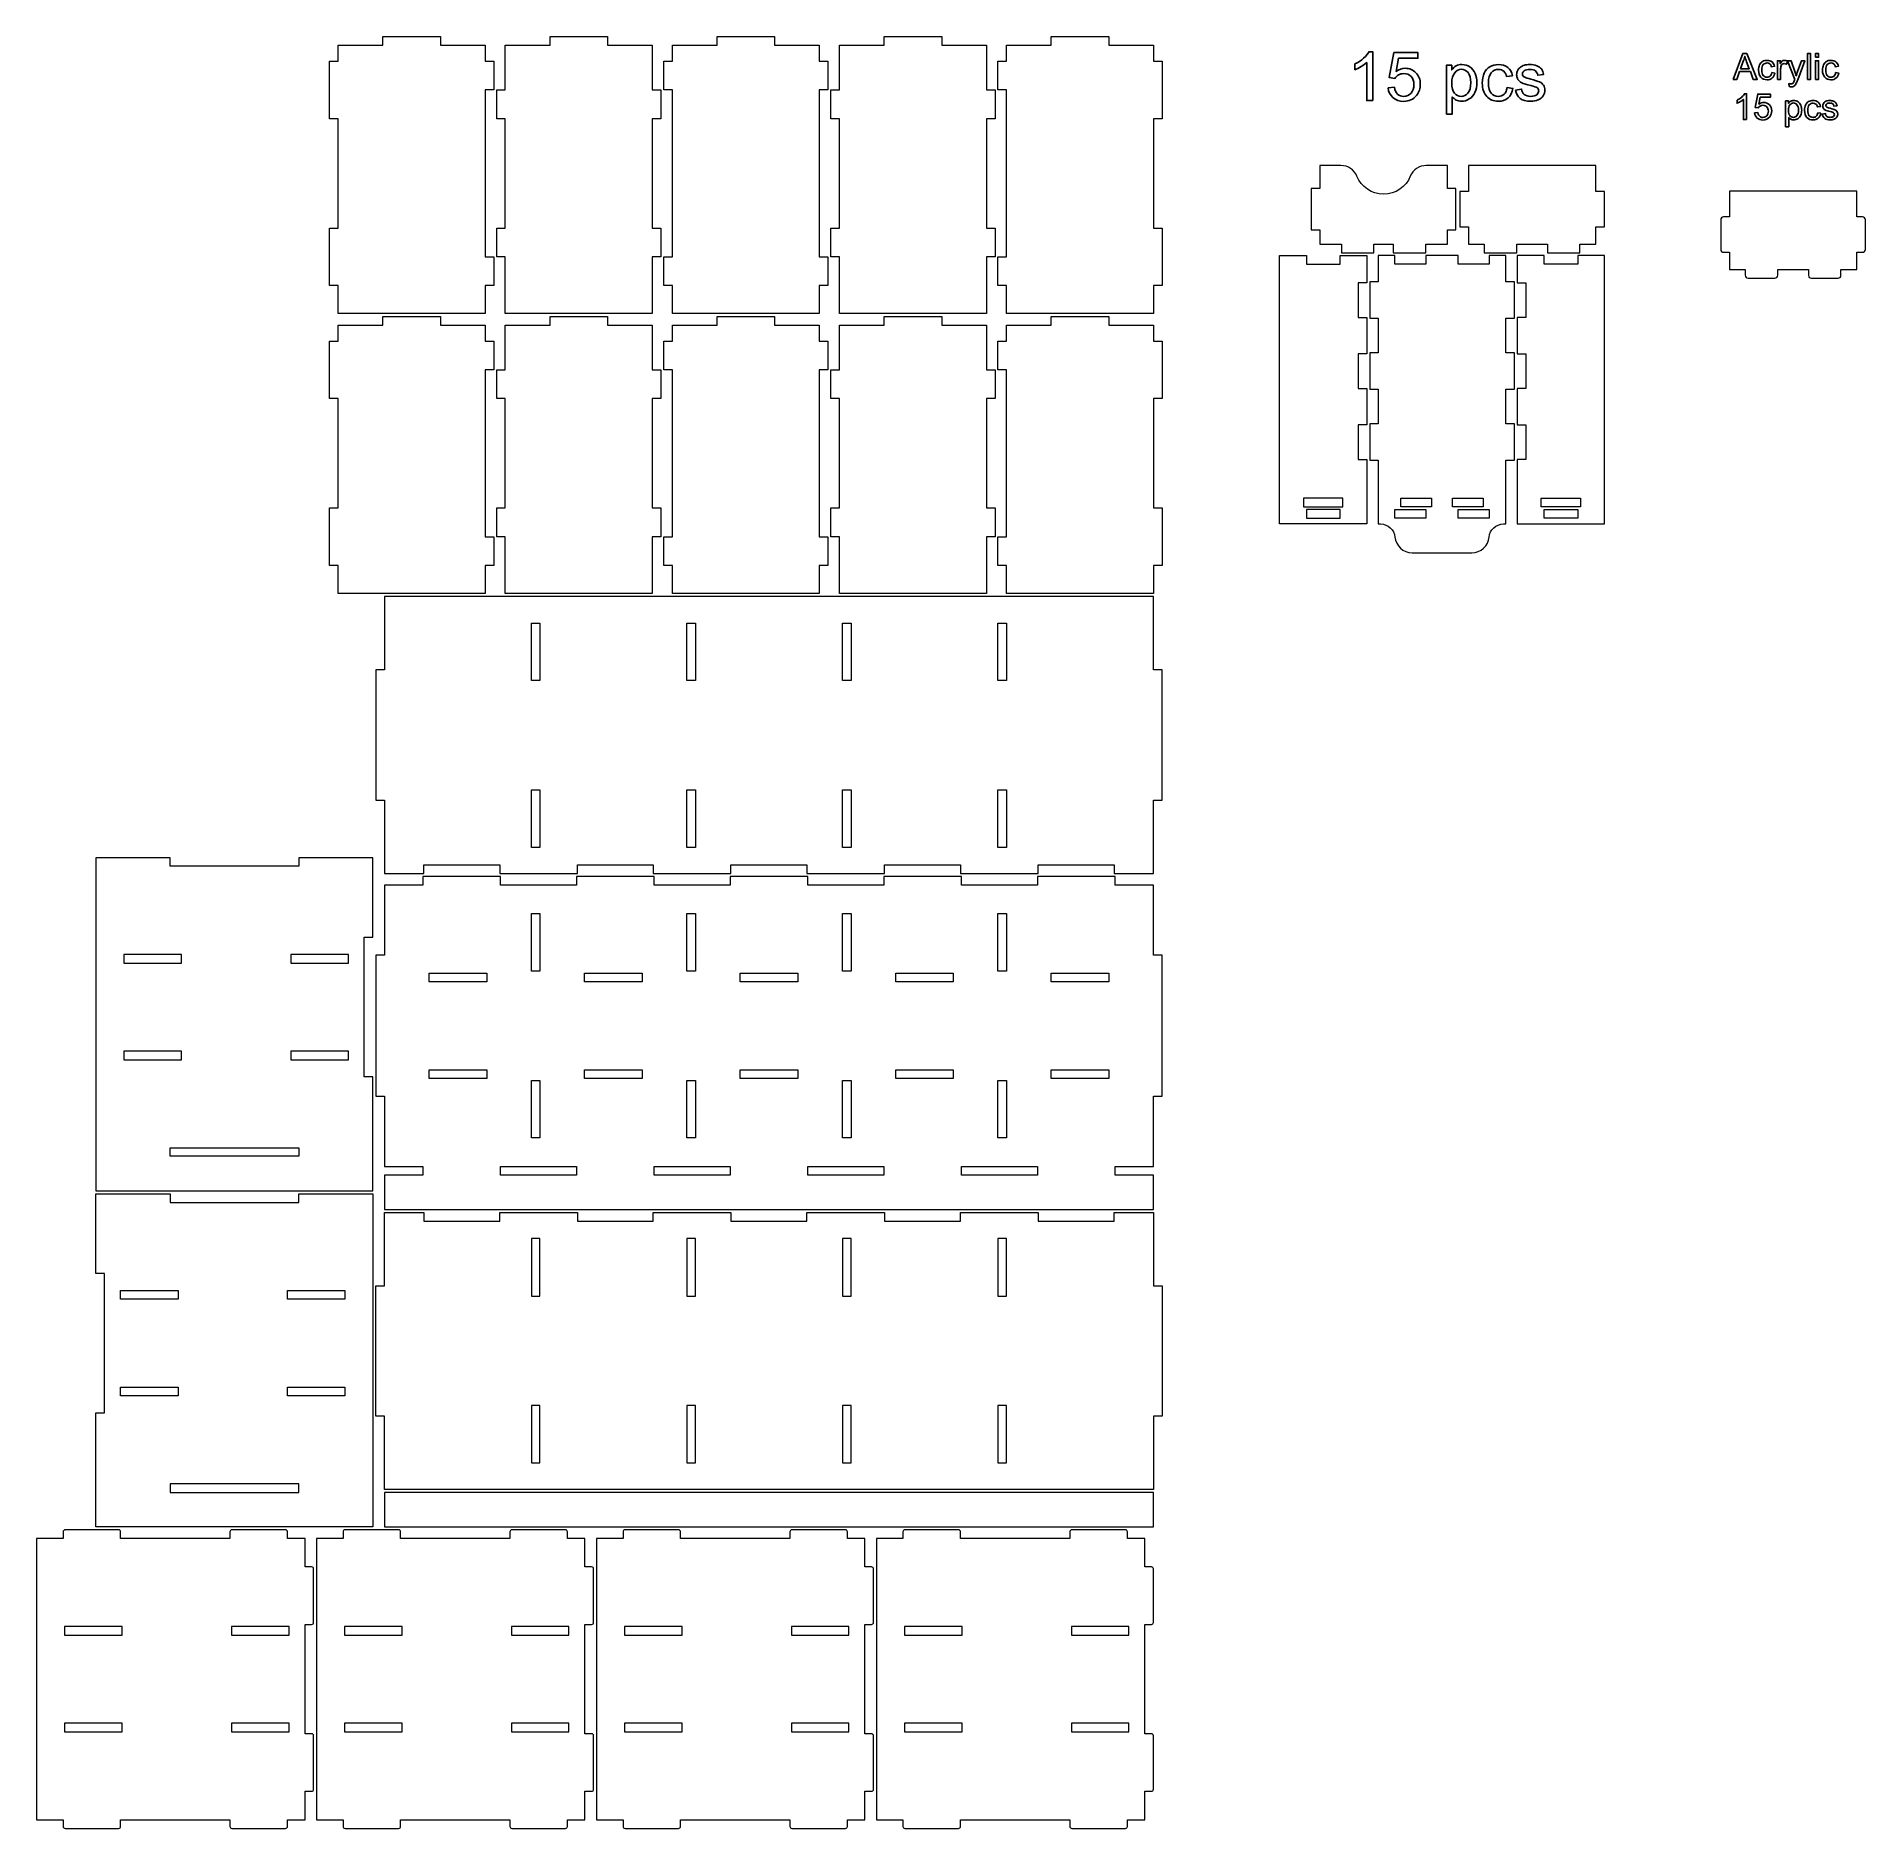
# Model space of a CAD drawing. Header units: centimetres. Extents: x -111.3 to -47.7, y -48.1 to 14.1.
import ezdxf

# ---------------------------------------------------------------- set-up
doc = ezdxf.new("R2010")
doc.units = ezdxf.units.CM
doc.header["$MEASUREMENT"] = 0
doc.layers.add('layer 1', color=7, linetype='Continuous')

msp = doc.modelspace()

# ---------------------------------------------------------------- linework, layer by layer
at = {"layer": 'layer 1', "lineweight": 18}
msp.add_lwpolyline([(-99.22197, -37.66165), (-72.49197, -37.66165), (-72.49197, -36.46165), (-99.22197, -36.46165), (-99.22197, -37.66165)], close=True, dxfattribs=at)
for points, knots in [([(-97.2752, 14.13903), (-97.2752, 14.13903), (-99.2752, 14.13903), (-99.2752, 14.13903), (-99.2752, 14.13903), (-99.2752, 14.13903), (-99.2752, 13.83869), (-99.2752, 13.83869), (-99.2752, 13.83869), (-99.2752, 13.83869), (-100.82806, 13.83869), (-100.82806, 13.83869), (-100.82806, 13.83869), (-100.82806, 13.83869), (-100.82806, 13.28379), (-100.82806, 13.28379), (-100.82806, 13.28379), (-100.82806, 13.28379), (-101.12899, 13.28379), (-101.12899, 13.28379), (-101.12899, 13.28379), (-101.12899, 13.28379), (-101.12899, 11.28379), (-101.12899, 11.28379), (-101.12899, 11.28379), (-101.12899, 11.28379), (-100.82806, 11.28379), (-100.82806, 11.28379), (-100.82806, 11.28379), (-100.82806, 11.28379), (-100.82806, 7.48379), (-100.82806, 7.48379), (-100.82806, 7.48379), (-100.82806, 7.48379), (-101.12899, 7.48379), (-101.12899, 7.48379), (-101.12899, 7.48379), (-101.12899, 7.48379), (-101.12899, 5.48379), (-101.12899, 5.48379), (-101.12899, 5.48379), (-101.12899, 5.48379), (-100.82806, 5.48379), (-100.82806, 5.48379), (-100.82806, 5.48379), (-100.82806, 5.48379), (-100.82806, 4.50869), (-100.82806, 4.50869), (-100.82806, 4.50869), (-100.82806, 4.50869), (-95.72233, 4.50869), (-95.72233, 4.50869), (-95.72233, 4.50869), (-95.72233, 4.50869), (-95.72233, 5.48379), (-95.72233, 5.48379), (-95.72233, 5.48379), (-95.72233, 5.48379), (-95.4214, 5.48379), (-95.4214, 5.48379), (-95.4214, 5.48379), (-95.4214, 5.48379), (-95.4214, 6.48379), (-95.4214, 6.48379), (-95.4214, 6.48379), (-95.4214, 6.48379), (-95.72233, 6.48379), (-95.72233, 6.48379), (-95.72233, 6.48379), (-95.72233, 6.48379), (-95.72233, 12.28379), (-95.72233, 12.28379), (-95.72233, 12.28379), (-95.72233, 12.28379), (-95.4214, 12.28379), (-95.4214, 12.28379), (-95.4214, 12.28379), (-95.4214, 12.28379), (-95.4214, 13.28379), (-95.4214, 13.28379), (-95.4214, 13.28379), (-95.4214, 13.28379), (-95.72233, 13.28379), (-95.72233, 13.28379), (-95.72233, 13.28379), (-95.72233, 13.28379), (-95.72233, 13.83869), (-95.72233, 13.83869), (-95.72233, 13.83869), (-95.72233, 13.83869), (-97.2752, 13.83869), (-97.2752, 13.83869), (-97.2752, 13.83869), (-97.2752, 13.83869), (-97.2752, 14.13903), (-97.2752, 14.13903)], [0, 0, 0, 0, 0.04, 0.04, 0.04, 0.04, 0.08, 0.08, 0.08, 0.08, 0.12, 0.12, 0.12, 0.12, 0.16, 0.16, 0.16, 0.16, 0.2, 0.2, 0.2, 0.2, 0.24, 0.24, 0.24, 0.24, 0.28, 0.28, 0.28, 0.28, 0.32, 0.32, 0.32, 0.32, 0.36, 0.36, 0.36, 0.36, 0.4, 0.4, 0.4, 0.4, 0.44, 0.44, 0.44, 0.44, 0.48, 0.48, 0.48, 0.48, 0.52, 0.52, 0.52, 0.52, 0.56, 0.56, 0.56, 0.56, 0.6, 0.6, 0.6, 0.6, 0.64, 0.64, 0.64, 0.64, 0.68, 0.68, 0.68, 0.68, 0.72, 0.72, 0.72, 0.72, 0.76, 0.76, 0.76, 0.76, 0.8, 0.8, 0.8, 0.8, 0.84, 0.84, 0.84, 0.84, 0.88, 0.88, 0.88, 0.88, 0.92, 0.92, 0.92, 0.92, 1, 1, 1, 1]), ([(-91.46761, 14.13903), (-91.46761, 14.13903), (-93.46761, 14.13903), (-93.46761, 14.13903), (-93.46761, 14.13903), (-93.46761, 14.13903), (-93.46761, 13.83869), (-93.46761, 13.83869), (-93.46761, 13.83869), (-93.46761, 13.83869), (-95.02047, 13.83869), (-95.02047, 13.83869), (-95.02047, 13.83869), (-95.02047, 13.83869), (-95.02047, 12.28379), (-95.02047, 12.28379), (-95.02047, 12.28379), (-95.02047, 12.28379), (-95.3214, 12.28379), (-95.3214, 12.28379), (-95.3214, 12.28379), (-95.3214, 12.28379), (-95.3214, 11.28379), (-95.3214, 11.28379), (-95.3214, 11.28379), (-95.3214, 11.28379), (-95.02047, 11.28379), (-95.02047, 11.28379), (-95.02047, 11.28379), (-95.02047, 11.28379), (-95.02047, 7.48379), (-95.02047, 7.48379), (-95.02047, 7.48379), (-95.02047, 7.48379), (-95.3214, 7.48379), (-95.3214, 7.48379), (-95.3214, 7.48379), (-95.3214, 7.48379), (-95.3214, 6.48379), (-95.3214, 6.48379), (-95.3214, 6.48379), (-95.3214, 6.48379), (-95.02047, 6.48379), (-95.02047, 6.48379), (-95.02047, 6.48379), (-95.02047, 6.48379), (-95.02047, 4.50869), (-95.02047, 4.50869), (-95.02047, 4.50869), (-95.02047, 4.50869), (-89.91474, 4.50869), (-89.91474, 4.50869), (-89.91474, 4.50869), (-89.91474, 4.50869), (-89.91474, 6.48379), (-89.91474, 6.48379), (-89.91474, 6.48379), (-89.91474, 6.48379), (-89.61381, 6.48379), (-89.61381, 6.48379), (-89.61381, 6.48379), (-89.61381, 6.48379), (-89.61381, 7.48379), (-89.61381, 7.48379), (-89.61381, 7.48379), (-89.61381, 7.48379), (-89.91474, 7.48379), (-89.91474, 7.48379), (-89.91474, 7.48379), (-89.91474, 7.48379), (-89.91474, 11.28379), (-89.91474, 11.28379), (-89.91474, 11.28379), (-89.91474, 11.28379), (-89.61381, 11.28379), (-89.61381, 11.28379), (-89.61381, 11.28379), (-89.61381, 11.28379), (-89.61381, 12.28379), (-89.61381, 12.28379), (-89.61381, 12.28379), (-89.61381, 12.28379), (-89.91474, 12.28379), (-89.91474, 12.28379), (-89.91474, 12.28379), (-89.91474, 12.28379), (-89.91474, 13.83869), (-89.91474, 13.83869), (-89.91474, 13.83869), (-89.91474, 13.83869), (-91.46761, 13.83869), (-91.46761, 13.83869), (-91.46761, 13.83869), (-91.46761, 13.83869), (-91.46761, 14.13903), (-91.46761, 14.13903)], [0, 0, 0, 0, 0.04, 0.04, 0.04, 0.04, 0.08, 0.08, 0.08, 0.08, 0.12, 0.12, 0.12, 0.12, 0.16, 0.16, 0.16, 0.16, 0.2, 0.2, 0.2, 0.2, 0.24, 0.24, 0.24, 0.24, 0.28, 0.28, 0.28, 0.28, 0.32, 0.32, 0.32, 0.32, 0.36, 0.36, 0.36, 0.36, 0.4, 0.4, 0.4, 0.4, 0.44, 0.44, 0.44, 0.44, 0.48, 0.48, 0.48, 0.48, 0.52, 0.52, 0.52, 0.52, 0.56, 0.56, 0.56, 0.56, 0.6, 0.6, 0.6, 0.6, 0.64, 0.64, 0.64, 0.64, 0.68, 0.68, 0.68, 0.68, 0.72, 0.72, 0.72, 0.72, 0.76, 0.76, 0.76, 0.76, 0.8, 0.8, 0.8, 0.8, 0.84, 0.84, 0.84, 0.84, 0.88, 0.88, 0.88, 0.88, 0.92, 0.92, 0.92, 0.92, 1, 1, 1, 1]), ([(-85.66095, 14.13903), (-85.66095, 14.13903), (-87.66095, 14.13903), (-87.66095, 14.13903), (-87.66095, 14.13903), (-87.66095, 14.13903), (-87.66095, 13.83869), (-87.66095, 13.83869), (-87.66095, 13.83869), (-87.66095, 13.83869), (-89.21381, 13.83869), (-89.21381, 13.83869), (-89.21381, 13.83869), (-89.21381, 13.83869), (-89.21381, 13.28379), (-89.21381, 13.28379), (-89.21381, 13.28379), (-89.21381, 13.28379), (-89.51474, 13.28379), (-89.51474, 13.28379), (-89.51474, 13.28379), (-89.51474, 13.28379), (-89.51474, 12.28379), (-89.51474, 12.28379), (-89.51474, 12.28379), (-89.51474, 12.28379), (-89.21381, 12.28379), (-89.21381, 12.28379), (-89.21381, 12.28379), (-89.21381, 12.28379), (-89.21381, 6.48379), (-89.21381, 6.48379), (-89.21381, 6.48379), (-89.21381, 6.48379), (-89.51474, 6.48379), (-89.51474, 6.48379), (-89.51474, 6.48379), (-89.51474, 6.48379), (-89.51474, 5.48379), (-89.51474, 5.48379), (-89.51474, 5.48379), (-89.51474, 5.48379), (-89.21381, 5.48379), (-89.21381, 5.48379), (-89.21381, 5.48379), (-89.21381, 5.48379), (-89.21381, 4.50869), (-89.21381, 4.50869), (-89.21381, 4.50869), (-89.21381, 4.50869), (-84.10808, 4.50869), (-84.10808, 4.50869), (-84.10808, 4.50869), (-84.10808, 4.50869), (-84.10808, 5.48379), (-84.10808, 5.48379), (-84.10808, 5.48379), (-84.10808, 5.48379), (-83.80715, 5.48379), (-83.80715, 5.48379), (-83.80715, 5.48379), (-83.80715, 5.48379), (-83.80715, 6.48379), (-83.80715, 6.48379), (-83.80715, 6.48379), (-83.80715, 6.48379), (-84.10808, 6.48379), (-84.10808, 6.48379), (-84.10808, 6.48379), (-84.10808, 6.48379), (-84.10808, 12.28379), (-84.10808, 12.28379), (-84.10808, 12.28379), (-84.10808, 12.28379), (-83.80715, 12.28379), (-83.80715, 12.28379), (-83.80715, 12.28379), (-83.80715, 12.28379), (-83.80715, 13.28379), (-83.80715, 13.28379), (-83.80715, 13.28379), (-83.80715, 13.28379), (-84.10808, 13.28379), (-84.10808, 13.28379), (-84.10808, 13.28379), (-84.10808, 13.28379), (-84.10808, 13.83869), (-84.10808, 13.83869), (-84.10808, 13.83869), (-84.10808, 13.83869), (-85.66095, 13.83869), (-85.66095, 13.83869), (-85.66095, 13.83869), (-85.66095, 13.83869), (-85.66095, 14.13903), (-85.66095, 14.13903)], [0, 0, 0, 0, 0.04, 0.04, 0.04, 0.04, 0.08, 0.08, 0.08, 0.08, 0.12, 0.12, 0.12, 0.12, 0.16, 0.16, 0.16, 0.16, 0.2, 0.2, 0.2, 0.2, 0.24, 0.24, 0.24, 0.24, 0.28, 0.28, 0.28, 0.28, 0.32, 0.32, 0.32, 0.32, 0.36, 0.36, 0.36, 0.36, 0.4, 0.4, 0.4, 0.4, 0.44, 0.44, 0.44, 0.44, 0.48, 0.48, 0.48, 0.48, 0.52, 0.52, 0.52, 0.52, 0.56, 0.56, 0.56, 0.56, 0.6, 0.6, 0.6, 0.6, 0.64, 0.64, 0.64, 0.64, 0.68, 0.68, 0.68, 0.68, 0.72, 0.72, 0.72, 0.72, 0.76, 0.76, 0.76, 0.76, 0.8, 0.8, 0.8, 0.8, 0.84, 0.84, 0.84, 0.84, 0.88, 0.88, 0.88, 0.88, 0.92, 0.92, 0.92, 0.92, 1, 1, 1, 1]), ([(-79.85336, 14.13903), (-79.85336, 14.13903), (-81.85336, 14.13903), (-81.85336, 14.13903), (-81.85336, 14.13903), (-81.85336, 14.13903), (-81.85336, 13.83869), (-81.85336, 13.83869), (-81.85336, 13.83869), (-81.85336, 13.83869), (-83.40622, 13.83869), (-83.40622, 13.83869), (-83.40622, 13.83869), (-83.40622, 13.83869), (-83.40622, 12.28379), (-83.40622, 12.28379), (-83.40622, 12.28379), (-83.40622, 12.28379), (-83.70715, 12.28379), (-83.70715, 12.28379), (-83.70715, 12.28379), (-83.70715, 12.28379), (-83.70715, 11.28379), (-83.70715, 11.28379), (-83.70715, 11.28379), (-83.70715, 11.28379), (-83.40622, 11.28379), (-83.40622, 11.28379), (-83.40622, 11.28379), (-83.40622, 11.28379), (-83.40622, 7.48379), (-83.40622, 7.48379), (-83.40622, 7.48379), (-83.40622, 7.48379), (-83.70715, 7.48379), (-83.70715, 7.48379), (-83.70715, 7.48379), (-83.70715, 7.48379), (-83.70715, 6.48379), (-83.70715, 6.48379), (-83.70715, 6.48379), (-83.70715, 6.48379), (-83.40622, 6.48379), (-83.40622, 6.48379), (-83.40622, 6.48379), (-83.40622, 6.48379), (-83.40622, 4.50869), (-83.40622, 4.50869), (-83.40622, 4.50869), (-83.40622, 4.50869), (-78.30049, 4.50869), (-78.30049, 4.50869), (-78.30049, 4.50869), (-78.30049, 4.50869), (-78.30049, 6.48379), (-78.30049, 6.48379), (-78.30049, 6.48379), (-78.30049, 6.48379), (-77.99956, 6.48379), (-77.99956, 6.48379), (-77.99956, 6.48379), (-77.99956, 6.48379), (-77.99956, 7.48379), (-77.99956, 7.48379), (-77.99956, 7.48379), (-77.99956, 7.48379), (-78.30049, 7.48379), (-78.30049, 7.48379), (-78.30049, 7.48379), (-78.30049, 7.48379), (-78.30049, 11.28379), (-78.30049, 11.28379), (-78.30049, 11.28379), (-78.30049, 11.28379), (-77.99956, 11.28379), (-77.99956, 11.28379), (-77.99956, 11.28379), (-77.99956, 11.28379), (-77.99956, 12.28379), (-77.99956, 12.28379), (-77.99956, 12.28379), (-77.99956, 12.28379), (-78.30049, 12.28379), (-78.30049, 12.28379), (-78.30049, 12.28379), (-78.30049, 12.28379), (-78.30049, 13.83869), (-78.30049, 13.83869), (-78.30049, 13.83869), (-78.30049, 13.83869), (-79.85336, 13.83869), (-79.85336, 13.83869), (-79.85336, 13.83869), (-79.85336, 13.83869), (-79.85336, 14.13903), (-79.85336, 14.13903)], [0, 0, 0, 0, 0.04, 0.04, 0.04, 0.04, 0.08, 0.08, 0.08, 0.08, 0.12, 0.12, 0.12, 0.12, 0.16, 0.16, 0.16, 0.16, 0.2, 0.2, 0.2, 0.2, 0.24, 0.24, 0.24, 0.24, 0.28, 0.28, 0.28, 0.28, 0.32, 0.32, 0.32, 0.32, 0.36, 0.36, 0.36, 0.36, 0.4, 0.4, 0.4, 0.4, 0.44, 0.44, 0.44, 0.44, 0.48, 0.48, 0.48, 0.48, 0.52, 0.52, 0.52, 0.52, 0.56, 0.56, 0.56, 0.56, 0.6, 0.6, 0.6, 0.6, 0.64, 0.64, 0.64, 0.64, 0.68, 0.68, 0.68, 0.68, 0.72, 0.72, 0.72, 0.72, 0.76, 0.76, 0.76, 0.76, 0.8, 0.8, 0.8, 0.8, 0.84, 0.84, 0.84, 0.84, 0.88, 0.88, 0.88, 0.88, 0.92, 0.92, 0.92, 0.92, 1, 1, 1, 1]), ([(-74.04577, 14.13903), (-74.04577, 14.13903), (-76.04577, 14.13903), (-76.04577, 14.13903), (-76.04577, 14.13903), (-76.04577, 14.13903), (-76.04577, 13.83869), (-76.04577, 13.83869), (-76.04577, 13.83869), (-76.04577, 13.83869), (-77.59863, 13.83869), (-77.59863, 13.83869), (-77.59863, 13.83869), (-77.59863, 13.83869), (-77.59863, 13.28379), (-77.59863, 13.28379), (-77.59863, 13.28379), (-77.59863, 13.28379), (-77.89956, 13.28379), (-77.89956, 13.28379), (-77.89956, 13.28379), (-77.89956, 13.28379), (-77.89956, 12.28379), (-77.89956, 12.28379), (-77.89956, 12.28379), (-77.89956, 12.28379), (-77.59863, 12.28379), (-77.59863, 12.28379), (-77.59863, 12.28379), (-77.59863, 12.28379), (-77.59863, 6.48379), (-77.59863, 6.48379), (-77.59863, 6.48379), (-77.59863, 6.48379), (-77.89956, 6.48379), (-77.89956, 6.48379), (-77.89956, 6.48379), (-77.89956, 6.48379), (-77.89956, 5.48379), (-77.89956, 5.48379), (-77.89956, 5.48379), (-77.89956, 5.48379), (-77.59863, 5.48379), (-77.59863, 5.48379), (-77.59863, 5.48379), (-77.59863, 5.48379), (-77.59863, 4.50869), (-77.59863, 4.50869), (-77.59863, 4.50869), (-77.59863, 4.50869), (-72.4929, 4.50869), (-72.4929, 4.50869), (-72.4929, 4.50869), (-72.4929, 4.50869), (-72.4929, 5.48379), (-72.4929, 5.48379), (-72.4929, 5.48379), (-72.4929, 5.48379), (-72.19197, 5.48379), (-72.19197, 5.48379), (-72.19197, 5.48379), (-72.19197, 5.48379), (-72.19197, 7.48379), (-72.19197, 7.48379), (-72.19197, 7.48379), (-72.19197, 7.48379), (-72.4929, 7.48379), (-72.4929, 7.48379), (-72.4929, 7.48379), (-72.4929, 7.48379), (-72.4929, 11.28379), (-72.4929, 11.28379), (-72.4929, 11.28379), (-72.4929, 11.28379), (-72.19197, 11.28379), (-72.19197, 11.28379), (-72.19197, 11.28379), (-72.19197, 11.28379), (-72.19197, 13.28379), (-72.19197, 13.28379), (-72.19197, 13.28379), (-72.19197, 13.28379), (-72.4929, 13.28379), (-72.4929, 13.28379), (-72.4929, 13.28379), (-72.4929, 13.28379), (-72.4929, 13.83869), (-72.4929, 13.83869), (-72.4929, 13.83869), (-72.4929, 13.83869), (-74.04577, 13.83869), (-74.04577, 13.83869), (-74.04577, 13.83869), (-74.04577, 13.83869), (-74.04577, 14.13903), (-74.04577, 14.13903)], [0, 0, 0, 0, 0.04, 0.04, 0.04, 0.04, 0.08, 0.08, 0.08, 0.08, 0.12, 0.12, 0.12, 0.12, 0.16, 0.16, 0.16, 0.16, 0.2, 0.2, 0.2, 0.2, 0.24, 0.24, 0.24, 0.24, 0.28, 0.28, 0.28, 0.28, 0.32, 0.32, 0.32, 0.32, 0.36, 0.36, 0.36, 0.36, 0.4, 0.4, 0.4, 0.4, 0.44, 0.44, 0.44, 0.44, 0.48, 0.48, 0.48, 0.48, 0.52, 0.52, 0.52, 0.52, 0.56, 0.56, 0.56, 0.56, 0.6, 0.6, 0.6, 0.6, 0.64, 0.64, 0.64, 0.64, 0.68, 0.68, 0.68, 0.68, 0.72, 0.72, 0.72, 0.72, 0.76, 0.76, 0.76, 0.76, 0.8, 0.8, 0.8, 0.8, 0.84, 0.84, 0.84, 0.84, 0.88, 0.88, 0.88, 0.88, 0.92, 0.92, 0.92, 0.92, 1, 1, 1, 1]), ([(-97.2752, 4.40869), (-97.2752, 4.40869), (-99.2752, 4.40869), (-99.2752, 4.40869), (-99.2752, 4.40869), (-99.2752, 4.40869), (-99.2752, 4.10835), (-99.2752, 4.10835), (-99.2752, 4.10835), (-99.2752, 4.10835), (-100.82806, 4.10835), (-100.82806, 4.10835), (-100.82806, 4.10835), (-100.82806, 4.10835), (-100.82806, 3.55345), (-100.82806, 3.55345), (-100.82806, 3.55345), (-100.82806, 3.55345), (-101.12899, 3.55345), (-101.12899, 3.55345), (-101.12899, 3.55345), (-101.12899, 3.55345), (-101.12899, 1.55345), (-101.12899, 1.55345), (-101.12899, 1.55345), (-101.12899, 1.55345), (-100.82806, 1.55345), (-100.82806, 1.55345), (-100.82806, 1.55345), (-100.82806, 1.55345), (-100.82806, -2.24655), (-100.82806, -2.24655), (-100.82806, -2.24655), (-100.82806, -2.24655), (-101.12899, -2.24655), (-101.12899, -2.24655), (-101.12899, -2.24655), (-101.12899, -2.24655), (-101.12899, -4.24655), (-101.12899, -4.24655), (-101.12899, -4.24655), (-101.12899, -4.24655), (-100.82806, -4.24655), (-100.82806, -4.24655), (-100.82806, -4.24655), (-100.82806, -4.24655), (-100.82806, -5.22165), (-100.82806, -5.22165), (-100.82806, -5.22165), (-100.82806, -5.22165), (-95.72233, -5.22165), (-95.72233, -5.22165), (-95.72233, -5.22165), (-95.72233, -5.22165), (-95.72233, -4.24655), (-95.72233, -4.24655), (-95.72233, -4.24655), (-95.72233, -4.24655), (-95.4214, -4.24655), (-95.4214, -4.24655), (-95.4214, -4.24655), (-95.4214, -4.24655), (-95.4214, -3.24655), (-95.4214, -3.24655), (-95.4214, -3.24655), (-95.4214, -3.24655), (-95.72233, -3.24655), (-95.72233, -3.24655), (-95.72233, -3.24655), (-95.72233, -3.24655), (-95.72233, 2.55345), (-95.72233, 2.55345), (-95.72233, 2.55345), (-95.72233, 2.55345), (-95.4214, 2.55345), (-95.4214, 2.55345), (-95.4214, 2.55345), (-95.4214, 2.55345), (-95.4214, 3.55345), (-95.4214, 3.55345), (-95.4214, 3.55345), (-95.4214, 3.55345), (-95.72233, 3.55345), (-95.72233, 3.55345), (-95.72233, 3.55345), (-95.72233, 3.55345), (-95.72233, 4.10835), (-95.72233, 4.10835), (-95.72233, 4.10835), (-95.72233, 4.10835), (-97.2752, 4.10835), (-97.2752, 4.10835), (-97.2752, 4.10835), (-97.2752, 4.10835), (-97.2752, 4.40869), (-97.2752, 4.40869)], [0, 0, 0, 0, 0.04, 0.04, 0.04, 0.04, 0.08, 0.08, 0.08, 0.08, 0.12, 0.12, 0.12, 0.12, 0.16, 0.16, 0.16, 0.16, 0.2, 0.2, 0.2, 0.2, 0.24, 0.24, 0.24, 0.24, 0.28, 0.28, 0.28, 0.28, 0.32, 0.32, 0.32, 0.32, 0.36, 0.36, 0.36, 0.36, 0.4, 0.4, 0.4, 0.4, 0.44, 0.44, 0.44, 0.44, 0.48, 0.48, 0.48, 0.48, 0.52, 0.52, 0.52, 0.52, 0.56, 0.56, 0.56, 0.56, 0.6, 0.6, 0.6, 0.6, 0.64, 0.64, 0.64, 0.64, 0.68, 0.68, 0.68, 0.68, 0.72, 0.72, 0.72, 0.72, 0.76, 0.76, 0.76, 0.76, 0.8, 0.8, 0.8, 0.8, 0.84, 0.84, 0.84, 0.84, 0.88, 0.88, 0.88, 0.88, 0.92, 0.92, 0.92, 0.92, 1, 1, 1, 1]), ([(-91.46761, 4.40869), (-91.46761, 4.40869), (-93.46761, 4.40869), (-93.46761, 4.40869), (-93.46761, 4.40869), (-93.46761, 4.40869), (-93.46761, 4.10835), (-93.46761, 4.10835), (-93.46761, 4.10835), (-93.46761, 4.10835), (-95.02047, 4.10835), (-95.02047, 4.10835), (-95.02047, 4.10835), (-95.02047, 4.10835), (-95.02047, 2.55345), (-95.02047, 2.55345), (-95.02047, 2.55345), (-95.02047, 2.55345), (-95.3214, 2.55345), (-95.3214, 2.55345), (-95.3214, 2.55345), (-95.3214, 2.55345), (-95.3214, 1.55345), (-95.3214, 1.55345), (-95.3214, 1.55345), (-95.3214, 1.55345), (-95.02047, 1.55345), (-95.02047, 1.55345), (-95.02047, 1.55345), (-95.02047, 1.55345), (-95.02047, -2.24655), (-95.02047, -2.24655), (-95.02047, -2.24655), (-95.02047, -2.24655), (-95.3214, -2.24655), (-95.3214, -2.24655), (-95.3214, -2.24655), (-95.3214, -2.24655), (-95.3214, -3.24655), (-95.3214, -3.24655), (-95.3214, -3.24655), (-95.3214, -3.24655), (-95.02047, -3.24655), (-95.02047, -3.24655), (-95.02047, -3.24655), (-95.02047, -3.24655), (-95.02047, -5.22165), (-95.02047, -5.22165), (-95.02047, -5.22165), (-95.02047, -5.22165), (-89.91474, -5.22165), (-89.91474, -5.22165), (-89.91474, -5.22165), (-89.91474, -5.22165), (-89.91474, -3.24655), (-89.91474, -3.24655), (-89.91474, -3.24655), (-89.91474, -3.24655), (-89.61381, -3.24655), (-89.61381, -3.24655), (-89.61381, -3.24655), (-89.61381, -3.24655), (-89.61381, -2.24655), (-89.61381, -2.24655), (-89.61381, -2.24655), (-89.61381, -2.24655), (-89.91474, -2.24655), (-89.91474, -2.24655), (-89.91474, -2.24655), (-89.91474, -2.24655), (-89.91474, 1.55345), (-89.91474, 1.55345), (-89.91474, 1.55345), (-89.91474, 1.55345), (-89.61381, 1.55345), (-89.61381, 1.55345), (-89.61381, 1.55345), (-89.61381, 1.55345), (-89.61381, 2.55345), (-89.61381, 2.55345), (-89.61381, 2.55345), (-89.61381, 2.55345), (-89.91474, 2.55345), (-89.91474, 2.55345), (-89.91474, 2.55345), (-89.91474, 2.55345), (-89.91474, 4.10835), (-89.91474, 4.10835), (-89.91474, 4.10835), (-89.91474, 4.10835), (-91.46761, 4.10835), (-91.46761, 4.10835), (-91.46761, 4.10835), (-91.46761, 4.10835), (-91.46761, 4.40869), (-91.46761, 4.40869)], [0, 0, 0, 0, 0.04, 0.04, 0.04, 0.04, 0.08, 0.08, 0.08, 0.08, 0.12, 0.12, 0.12, 0.12, 0.16, 0.16, 0.16, 0.16, 0.2, 0.2, 0.2, 0.2, 0.24, 0.24, 0.24, 0.24, 0.28, 0.28, 0.28, 0.28, 0.32, 0.32, 0.32, 0.32, 0.36, 0.36, 0.36, 0.36, 0.4, 0.4, 0.4, 0.4, 0.44, 0.44, 0.44, 0.44, 0.48, 0.48, 0.48, 0.48, 0.52, 0.52, 0.52, 0.52, 0.56, 0.56, 0.56, 0.56, 0.6, 0.6, 0.6, 0.6, 0.64, 0.64, 0.64, 0.64, 0.68, 0.68, 0.68, 0.68, 0.72, 0.72, 0.72, 0.72, 0.76, 0.76, 0.76, 0.76, 0.8, 0.8, 0.8, 0.8, 0.84, 0.84, 0.84, 0.84, 0.88, 0.88, 0.88, 0.88, 0.92, 0.92, 0.92, 0.92, 1, 1, 1, 1]), ([(-85.66095, 4.40869), (-85.66095, 4.40869), (-87.66095, 4.40869), (-87.66095, 4.40869), (-87.66095, 4.40869), (-87.66095, 4.40869), (-87.66095, 4.10835), (-87.66095, 4.10835), (-87.66095, 4.10835), (-87.66095, 4.10835), (-89.21381, 4.10835), (-89.21381, 4.10835), (-89.21381, 4.10835), (-89.21381, 4.10835), (-89.21381, 3.55345), (-89.21381, 3.55345), (-89.21381, 3.55345), (-89.21381, 3.55345), (-89.51474, 3.55345), (-89.51474, 3.55345), (-89.51474, 3.55345), (-89.51474, 3.55345), (-89.51474, 2.55345), (-89.51474, 2.55345), (-89.51474, 2.55345), (-89.51474, 2.55345), (-89.21381, 2.55345), (-89.21381, 2.55345), (-89.21381, 2.55345), (-89.21381, 2.55345), (-89.21381, -3.24655), (-89.21381, -3.24655), (-89.21381, -3.24655), (-89.21381, -3.24655), (-89.51474, -3.24655), (-89.51474, -3.24655), (-89.51474, -3.24655), (-89.51474, -3.24655), (-89.51474, -4.24655), (-89.51474, -4.24655), (-89.51474, -4.24655), (-89.51474, -4.24655), (-89.21381, -4.24655), (-89.21381, -4.24655), (-89.21381, -4.24655), (-89.21381, -4.24655), (-89.21381, -5.22165), (-89.21381, -5.22165), (-89.21381, -5.22165), (-89.21381, -5.22165), (-84.10808, -5.22165), (-84.10808, -5.22165), (-84.10808, -5.22165), (-84.10808, -5.22165), (-84.10808, -4.24655), (-84.10808, -4.24655), (-84.10808, -4.24655), (-84.10808, -4.24655), (-83.80715, -4.24655), (-83.80715, -4.24655), (-83.80715, -4.24655), (-83.80715, -4.24655), (-83.80715, -3.24655), (-83.80715, -3.24655), (-83.80715, -3.24655), (-83.80715, -3.24655), (-84.10808, -3.24655), (-84.10808, -3.24655), (-84.10808, -3.24655), (-84.10808, -3.24655), (-84.10808, 2.55345), (-84.10808, 2.55345), (-84.10808, 2.55345), (-84.10808, 2.55345), (-83.80715, 2.55345), (-83.80715, 2.55345), (-83.80715, 2.55345), (-83.80715, 2.55345), (-83.80715, 3.55345), (-83.80715, 3.55345), (-83.80715, 3.55345), (-83.80715, 3.55345), (-84.10808, 3.55345), (-84.10808, 3.55345), (-84.10808, 3.55345), (-84.10808, 3.55345), (-84.10808, 4.10835), (-84.10808, 4.10835), (-84.10808, 4.10835), (-84.10808, 4.10835), (-85.66095, 4.10835), (-85.66095, 4.10835), (-85.66095, 4.10835), (-85.66095, 4.10835), (-85.66095, 4.40869), (-85.66095, 4.40869)], [0, 0, 0, 0, 0.04, 0.04, 0.04, 0.04, 0.08, 0.08, 0.08, 0.08, 0.12, 0.12, 0.12, 0.12, 0.16, 0.16, 0.16, 0.16, 0.2, 0.2, 0.2, 0.2, 0.24, 0.24, 0.24, 0.24, 0.28, 0.28, 0.28, 0.28, 0.32, 0.32, 0.32, 0.32, 0.36, 0.36, 0.36, 0.36, 0.4, 0.4, 0.4, 0.4, 0.44, 0.44, 0.44, 0.44, 0.48, 0.48, 0.48, 0.48, 0.52, 0.52, 0.52, 0.52, 0.56, 0.56, 0.56, 0.56, 0.6, 0.6, 0.6, 0.6, 0.64, 0.64, 0.64, 0.64, 0.68, 0.68, 0.68, 0.68, 0.72, 0.72, 0.72, 0.72, 0.76, 0.76, 0.76, 0.76, 0.8, 0.8, 0.8, 0.8, 0.84, 0.84, 0.84, 0.84, 0.88, 0.88, 0.88, 0.88, 0.92, 0.92, 0.92, 0.92, 1, 1, 1, 1]), ([(-79.85336, 4.40869), (-79.85336, 4.40869), (-81.85336, 4.40869), (-81.85336, 4.40869), (-81.85336, 4.40869), (-81.85336, 4.40869), (-81.85336, 4.10835), (-81.85336, 4.10835), (-81.85336, 4.10835), (-81.85336, 4.10835), (-83.40622, 4.10835), (-83.40622, 4.10835), (-83.40622, 4.10835), (-83.40622, 4.10835), (-83.40622, 2.55345), (-83.40622, 2.55345), (-83.40622, 2.55345), (-83.40622, 2.55345), (-83.70715, 2.55345), (-83.70715, 2.55345), (-83.70715, 2.55345), (-83.70715, 2.55345), (-83.70715, 1.55345), (-83.70715, 1.55345), (-83.70715, 1.55345), (-83.70715, 1.55345), (-83.40622, 1.55345), (-83.40622, 1.55345), (-83.40622, 1.55345), (-83.40622, 1.55345), (-83.40622, -2.24655), (-83.40622, -2.24655), (-83.40622, -2.24655), (-83.40622, -2.24655), (-83.70715, -2.24655), (-83.70715, -2.24655), (-83.70715, -2.24655), (-83.70715, -2.24655), (-83.70715, -3.24655), (-83.70715, -3.24655), (-83.70715, -3.24655), (-83.70715, -3.24655), (-83.40622, -3.24655), (-83.40622, -3.24655), (-83.40622, -3.24655), (-83.40622, -3.24655), (-83.40622, -5.22165), (-83.40622, -5.22165), (-83.40622, -5.22165), (-83.40622, -5.22165), (-78.30049, -5.22165), (-78.30049, -5.22165), (-78.30049, -5.22165), (-78.30049, -5.22165), (-78.30049, -3.24655), (-78.30049, -3.24655), (-78.30049, -3.24655), (-78.30049, -3.24655), (-77.99956, -3.24655), (-77.99956, -3.24655), (-77.99956, -3.24655), (-77.99956, -3.24655), (-77.99956, -2.24655), (-77.99956, -2.24655), (-77.99956, -2.24655), (-77.99956, -2.24655), (-78.30049, -2.24655), (-78.30049, -2.24655), (-78.30049, -2.24655), (-78.30049, -2.24655), (-78.30049, 1.55345), (-78.30049, 1.55345), (-78.30049, 1.55345), (-78.30049, 1.55345), (-77.99956, 1.55345), (-77.99956, 1.55345), (-77.99956, 1.55345), (-77.99956, 1.55345), (-77.99956, 2.55345), (-77.99956, 2.55345), (-77.99956, 2.55345), (-77.99956, 2.55345), (-78.30049, 2.55345), (-78.30049, 2.55345), (-78.30049, 2.55345), (-78.30049, 2.55345), (-78.30049, 4.10835), (-78.30049, 4.10835), (-78.30049, 4.10835), (-78.30049, 4.10835), (-79.85336, 4.10835), (-79.85336, 4.10835), (-79.85336, 4.10835), (-79.85336, 4.10835), (-79.85336, 4.40869), (-79.85336, 4.40869)], [0, 0, 0, 0, 0.04, 0.04, 0.04, 0.04, 0.08, 0.08, 0.08, 0.08, 0.12, 0.12, 0.12, 0.12, 0.16, 0.16, 0.16, 0.16, 0.2, 0.2, 0.2, 0.2, 0.24, 0.24, 0.24, 0.24, 0.28, 0.28, 0.28, 0.28, 0.32, 0.32, 0.32, 0.32, 0.36, 0.36, 0.36, 0.36, 0.4, 0.4, 0.4, 0.4, 0.44, 0.44, 0.44, 0.44, 0.48, 0.48, 0.48, 0.48, 0.52, 0.52, 0.52, 0.52, 0.56, 0.56, 0.56, 0.56, 0.6, 0.6, 0.6, 0.6, 0.64, 0.64, 0.64, 0.64, 0.68, 0.68, 0.68, 0.68, 0.72, 0.72, 0.72, 0.72, 0.76, 0.76, 0.76, 0.76, 0.8, 0.8, 0.8, 0.8, 0.84, 0.84, 0.84, 0.84, 0.88, 0.88, 0.88, 0.88, 0.92, 0.92, 0.92, 0.92, 1, 1, 1, 1]), ([(-74.04577, 4.40869), (-74.04577, 4.40869), (-76.04577, 4.40869), (-76.04577, 4.40869), (-76.04577, 4.40869), (-76.04577, 4.40869), (-76.04577, 4.10835), (-76.04577, 4.10835), (-76.04577, 4.10835), (-76.04577, 4.10835), (-77.59863, 4.10835), (-77.59863, 4.10835), (-77.59863, 4.10835), (-77.59863, 4.10835), (-77.59863, 3.55345), (-77.59863, 3.55345), (-77.59863, 3.55345), (-77.59863, 3.55345), (-77.89956, 3.55345), (-77.89956, 3.55345), (-77.89956, 3.55345), (-77.89956, 3.55345), (-77.89956, 2.55345), (-77.89956, 2.55345), (-77.89956, 2.55345), (-77.89956, 2.55345), (-77.59863, 2.55345), (-77.59863, 2.55345), (-77.59863, 2.55345), (-77.59863, 2.55345), (-77.59863, -3.24655), (-77.59863, -3.24655), (-77.59863, -3.24655), (-77.59863, -3.24655), (-77.89956, -3.24655), (-77.89956, -3.24655), (-77.89956, -3.24655), (-77.89956, -3.24655), (-77.89956, -4.24655), (-77.89956, -4.24655), (-77.89956, -4.24655), (-77.89956, -4.24655), (-77.59863, -4.24655), (-77.59863, -4.24655), (-77.59863, -4.24655), (-77.59863, -4.24655), (-77.59863, -5.22165), (-77.59863, -5.22165), (-77.59863, -5.22165), (-77.59863, -5.22165), (-72.4929, -5.22165), (-72.4929, -5.22165), (-72.4929, -5.22165), (-72.4929, -5.22165), (-72.4929, -4.24655), (-72.4929, -4.24655), (-72.4929, -4.24655), (-72.4929, -4.24655), (-72.19197, -4.24655), (-72.19197, -4.24655), (-72.19197, -4.24655), (-72.19197, -4.24655), (-72.19197, -2.24655), (-72.19197, -2.24655), (-72.19197, -2.24655), (-72.19197, -2.24655), (-72.4929, -2.24655), (-72.4929, -2.24655), (-72.4929, -2.24655), (-72.4929, -2.24655), (-72.4929, 1.55345), (-72.4929, 1.55345), (-72.4929, 1.55345), (-72.4929, 1.55345), (-72.19197, 1.55345), (-72.19197, 1.55345), (-72.19197, 1.55345), (-72.19197, 1.55345), (-72.19197, 3.55345), (-72.19197, 3.55345), (-72.19197, 3.55345), (-72.19197, 3.55345), (-72.4929, 3.55345), (-72.4929, 3.55345), (-72.4929, 3.55345), (-72.4929, 3.55345), (-72.4929, 4.10835), (-72.4929, 4.10835), (-72.4929, 4.10835), (-72.4929, 4.10835), (-74.04577, 4.10835), (-74.04577, 4.10835), (-74.04577, 4.10835), (-74.04577, 4.10835), (-74.04577, 4.40869), (-74.04577, 4.40869)], [0, 0, 0, 0, 0.04, 0.04, 0.04, 0.04, 0.08, 0.08, 0.08, 0.08, 0.12, 0.12, 0.12, 0.12, 0.16, 0.16, 0.16, 0.16, 0.2, 0.2, 0.2, 0.2, 0.24, 0.24, 0.24, 0.24, 0.28, 0.28, 0.28, 0.28, 0.32, 0.32, 0.32, 0.32, 0.36, 0.36, 0.36, 0.36, 0.4, 0.4, 0.4, 0.4, 0.44, 0.44, 0.44, 0.44, 0.48, 0.48, 0.48, 0.48, 0.52, 0.52, 0.52, 0.52, 0.56, 0.56, 0.56, 0.56, 0.6, 0.6, 0.6, 0.6, 0.64, 0.64, 0.64, 0.64, 0.68, 0.68, 0.68, 0.68, 0.72, 0.72, 0.72, 0.72, 0.76, 0.76, 0.76, 0.76, 0.8, 0.8, 0.8, 0.8, 0.84, 0.84, 0.84, 0.84, 0.88, 0.88, 0.88, 0.88, 0.92, 0.92, 0.92, 0.92, 1, 1, 1, 1]), ([(-93.8159, -18.34165), (-93.8159, -18.34165), (-93.8159, -16.34165), (-93.8159, -16.34165), (-93.8159, -16.34165), (-93.8159, -16.34165), (-94.11624, -16.34165), (-94.11624, -16.34165), (-94.11624, -16.34165), (-94.11624, -16.34165), (-94.11624, -18.34165), (-94.11624, -18.34165), (-94.11624, -18.34165), (-94.11624, -18.34165), (-93.8159, -18.34165), (-93.8159, -18.34165)], [0, 0, 0, 0, 0.2, 0.2, 0.2, 0.2, 0.4, 0.4, 0.4, 0.4, 0.6, 0.6, 0.6, 0.6, 1, 1, 1, 1]), ([(-88.40984, -18.34165), (-88.40984, -18.34165), (-88.40984, -16.34165), (-88.40984, -16.34165), (-88.40984, -16.34165), (-88.40984, -16.34165), (-88.71018, -16.34165), (-88.71018, -16.34165), (-88.71018, -16.34165), (-88.71018, -16.34165), (-88.71018, -18.34165), (-88.71018, -18.34165), (-88.71018, -18.34165), (-88.71018, -18.34165), (-88.40984, -18.34165), (-88.40984, -18.34165)], [0, 0, 0, 0, 0.2, 0.2, 0.2, 0.2, 0.4, 0.4, 0.4, 0.4, 0.6, 0.6, 0.6, 0.6, 1, 1, 1, 1]), ([(-83.00377, -18.34165), (-83.00377, -18.34165), (-83.00377, -16.34165), (-83.00377, -16.34165), (-83.00377, -16.34165), (-83.00377, -16.34165), (-83.30411, -16.34165), (-83.30411, -16.34165), (-83.30411, -16.34165), (-83.30411, -16.34165), (-83.30411, -18.34165), (-83.30411, -18.34165), (-83.30411, -18.34165), (-83.30411, -18.34165), (-83.00377, -18.34165), (-83.00377, -18.34165)], [0, 0, 0, 0, 0.2, 0.2, 0.2, 0.2, 0.4, 0.4, 0.4, 0.4, 0.6, 0.6, 0.6, 0.6, 1, 1, 1, 1]), ([(-77.5977, -18.34165), (-77.5977, -18.34165), (-77.5977, -16.34165), (-77.5977, -16.34165), (-77.5977, -16.34165), (-77.5977, -16.34165), (-77.89804, -16.34165), (-77.89804, -16.34165), (-77.89804, -16.34165), (-77.89804, -16.34165), (-77.89804, -18.34165), (-77.89804, -18.34165), (-77.89804, -18.34165), (-77.89804, -18.34165), (-77.5977, -18.34165), (-77.5977, -18.34165)], [0, 0, 0, 0, 0.2, 0.2, 0.2, 0.2, 0.4, 0.4, 0.4, 0.4, 0.6, 0.6, 0.6, 0.6, 1, 1, 1, 1]), ([(-97.6691, -18.71137), (-97.6691, -18.71137), (-95.6691, -18.71137), (-95.6691, -18.71137), (-95.6691, -18.71137), (-95.6691, -18.71137), (-95.6691, -18.41103), (-95.6691, -18.41103), (-95.6691, -18.41103), (-95.6691, -18.41103), (-97.6691, -18.41103), (-97.6691, -18.41103), (-97.6691, -18.41103), (-97.6691, -18.41103), (-97.6691, -18.71137), (-97.6691, -18.71137)], [0, 0, 0, 0, 0.2, 0.2, 0.2, 0.2, 0.4, 0.4, 0.4, 0.4, 0.6, 0.6, 0.6, 0.6, 1, 1, 1, 1]), ([(-92.26303, -18.71137), (-92.26303, -18.71137), (-90.26303, -18.71137), (-90.26303, -18.71137), (-90.26303, -18.71137), (-90.26303, -18.71137), (-90.26303, -18.41103), (-90.26303, -18.41103), (-90.26303, -18.41103), (-90.26303, -18.41103), (-92.26303, -18.41103), (-92.26303, -18.41103), (-92.26303, -18.41103), (-92.26303, -18.41103), (-92.26303, -18.71137), (-92.26303, -18.71137)], [0, 0, 0, 0, 0.2, 0.2, 0.2, 0.2, 0.4, 0.4, 0.4, 0.4, 0.6, 0.6, 0.6, 0.6, 1, 1, 1, 1]), ([(-86.85697, -18.71137), (-86.85697, -18.71137), (-84.85697, -18.71137), (-84.85697, -18.71137), (-84.85697, -18.71137), (-84.85697, -18.71137), (-84.85697, -18.41103), (-84.85697, -18.41103), (-84.85697, -18.41103), (-84.85697, -18.41103), (-86.85697, -18.41103), (-86.85697, -18.41103), (-86.85697, -18.41103), (-86.85697, -18.41103), (-86.85697, -18.71137), (-86.85697, -18.71137)], [0, 0, 0, 0, 0.2, 0.2, 0.2, 0.2, 0.4, 0.4, 0.4, 0.4, 0.6, 0.6, 0.6, 0.6, 1, 1, 1, 1]), ([(-81.4509, -18.71137), (-81.4509, -18.71137), (-79.4509, -18.71137), (-79.4509, -18.71137), (-79.4509, -18.71137), (-79.4509, -18.71137), (-79.4509, -18.41103), (-79.4509, -18.41103), (-79.4509, -18.41103), (-79.4509, -18.41103), (-81.4509, -18.41103), (-81.4509, -18.41103), (-81.4509, -18.41103), (-81.4509, -18.41103), (-81.4509, -18.71137), (-81.4509, -18.71137)], [0, 0, 0, 0, 0.2, 0.2, 0.2, 0.2, 0.4, 0.4, 0.4, 0.4, 0.6, 0.6, 0.6, 0.6, 1, 1, 1, 1]), ([(-76.04483, -18.71137), (-76.04483, -18.71137), (-74.04483, -18.71137), (-74.04483, -18.71137), (-74.04483, -18.71137), (-74.04483, -18.71137), (-74.04483, -18.41103), (-74.04483, -18.41103), (-74.04483, -18.41103), (-74.04483, -18.41103), (-76.04483, -18.41103), (-76.04483, -18.41103), (-76.04483, -18.41103), (-76.04483, -18.41103), (-76.04483, -18.71137), (-76.04483, -18.71137)], [0, 0, 0, 0, 0.2, 0.2, 0.2, 0.2, 0.4, 0.4, 0.4, 0.4, 0.6, 0.6, 0.6, 0.6, 1, 1, 1, 1]), ([(-97.6691, -22.07168), (-97.6691, -22.07168), (-95.6691, -22.07168), (-95.6691, -22.07168), (-95.6691, -22.07168), (-95.6691, -22.07168), (-95.6691, -21.77134), (-95.6691, -21.77134), (-95.6691, -21.77134), (-95.6691, -21.77134), (-97.6691, -21.77134), (-97.6691, -21.77134), (-97.6691, -21.77134), (-97.6691, -21.77134), (-97.6691, -22.07168), (-97.6691, -22.07168)], [0, 0, 0, 0, 0.2, 0.2, 0.2, 0.2, 0.4, 0.4, 0.4, 0.4, 0.6, 0.6, 0.6, 0.6, 1, 1, 1, 1]), ([(-93.8159, -24.14165), (-93.8159, -24.14165), (-93.8159, -22.14165), (-93.8159, -22.14165), (-93.8159, -22.14165), (-93.8159, -22.14165), (-94.11624, -22.14165), (-94.11624, -22.14165), (-94.11624, -22.14165), (-94.11624, -22.14165), (-94.11624, -24.14165), (-94.11624, -24.14165), (-94.11624, -24.14165), (-94.11624, -24.14165), (-93.8159, -24.14165), (-93.8159, -24.14165)], [0, 0, 0, 0, 0.2, 0.2, 0.2, 0.2, 0.4, 0.4, 0.4, 0.4, 0.6, 0.6, 0.6, 0.6, 1, 1, 1, 1]), ([(-92.26303, -22.07168), (-92.26303, -22.07168), (-90.26303, -22.07168), (-90.26303, -22.07168), (-90.26303, -22.07168), (-90.26303, -22.07168), (-90.26303, -21.77134), (-90.26303, -21.77134), (-90.26303, -21.77134), (-90.26303, -21.77134), (-92.26303, -21.77134), (-92.26303, -21.77134), (-92.26303, -21.77134), (-92.26303, -21.77134), (-92.26303, -22.07168), (-92.26303, -22.07168)], [0, 0, 0, 0, 0.2, 0.2, 0.2, 0.2, 0.4, 0.4, 0.4, 0.4, 0.6, 0.6, 0.6, 0.6, 1, 1, 1, 1]), ([(-88.40984, -24.14165), (-88.40984, -24.14165), (-88.40984, -22.14165), (-88.40984, -22.14165), (-88.40984, -22.14165), (-88.40984, -22.14165), (-88.71018, -22.14165), (-88.71018, -22.14165), (-88.71018, -22.14165), (-88.71018, -22.14165), (-88.71018, -24.14165), (-88.71018, -24.14165), (-88.71018, -24.14165), (-88.71018, -24.14165), (-88.40984, -24.14165), (-88.40984, -24.14165)], [0, 0, 0, 0, 0.2, 0.2, 0.2, 0.2, 0.4, 0.4, 0.4, 0.4, 0.6, 0.6, 0.6, 0.6, 1, 1, 1, 1]), ([(-86.85697, -22.07168), (-86.85697, -22.07168), (-84.85697, -22.07168), (-84.85697, -22.07168), (-84.85697, -22.07168), (-84.85697, -22.07168), (-84.85697, -21.77134), (-84.85697, -21.77134), (-84.85697, -21.77134), (-84.85697, -21.77134), (-86.85697, -21.77134), (-86.85697, -21.77134), (-86.85697, -21.77134), (-86.85697, -21.77134), (-86.85697, -22.07168), (-86.85697, -22.07168)], [0, 0, 0, 0, 0.2, 0.2, 0.2, 0.2, 0.4, 0.4, 0.4, 0.4, 0.6, 0.6, 0.6, 0.6, 1, 1, 1, 1]), ([(-83.00377, -24.14165), (-83.00377, -24.14165), (-83.00377, -22.14165), (-83.00377, -22.14165), (-83.00377, -22.14165), (-83.00377, -22.14165), (-83.30411, -22.14165), (-83.30411, -22.14165), (-83.30411, -22.14165), (-83.30411, -22.14165), (-83.30411, -24.14165), (-83.30411, -24.14165), (-83.30411, -24.14165), (-83.30411, -24.14165), (-83.00377, -24.14165), (-83.00377, -24.14165)], [0, 0, 0, 0, 0.2, 0.2, 0.2, 0.2, 0.4, 0.4, 0.4, 0.4, 0.6, 0.6, 0.6, 0.6, 1, 1, 1, 1]), ([(-81.4509, -22.07168), (-81.4509, -22.07168), (-79.4509, -22.07168), (-79.4509, -22.07168), (-79.4509, -22.07168), (-79.4509, -22.07168), (-79.4509, -21.77134), (-79.4509, -21.77134), (-79.4509, -21.77134), (-79.4509, -21.77134), (-81.4509, -21.77134), (-81.4509, -21.77134), (-81.4509, -21.77134), (-81.4509, -21.77134), (-81.4509, -22.07168), (-81.4509, -22.07168)], [0, 0, 0, 0, 0.2, 0.2, 0.2, 0.2, 0.4, 0.4, 0.4, 0.4, 0.6, 0.6, 0.6, 0.6, 1, 1, 1, 1]), ([(-77.5977, -24.14165), (-77.5977, -24.14165), (-77.5977, -22.14165), (-77.5977, -22.14165), (-77.5977, -22.14165), (-77.5977, -22.14165), (-77.89804, -22.14165), (-77.89804, -22.14165), (-77.89804, -22.14165), (-77.89804, -22.14165), (-77.89804, -24.14165), (-77.89804, -24.14165), (-77.89804, -24.14165), (-77.89804, -24.14165), (-77.5977, -24.14165), (-77.5977, -24.14165)], [0, 0, 0, 0, 0.2, 0.2, 0.2, 0.2, 0.4, 0.4, 0.4, 0.4, 0.6, 0.6, 0.6, 0.6, 1, 1, 1, 1]), ([(-76.04483, -22.07168), (-76.04483, -22.07168), (-74.04483, -22.07168), (-74.04483, -22.07168), (-74.04483, -22.07168), (-74.04483, -22.07168), (-74.04483, -21.77134), (-74.04483, -21.77134), (-74.04483, -21.77134), (-74.04483, -21.77134), (-76.04483, -21.77134), (-76.04483, -21.77134), (-76.04483, -21.77134), (-76.04483, -21.77134), (-76.04483, -22.07168), (-76.04483, -22.07168)], [0, 0, 0, 0, 0.2, 0.2, 0.2, 0.2, 0.4, 0.4, 0.4, 0.4, 0.6, 0.6, 0.6, 0.6, 1, 1, 1, 1])]:
    msp.add_open_spline(points, degree=3, knots=knots, dxfattribs=at)
at = {"layer": 'layer 1'}
for points, knots in [([(-64.86971, 11.91628), (-64.86971, 11.91628), (-65.07724, 11.91628), (-65.07724, 11.91628), (-65.07724, 11.91628), (-65.07724, 11.91628), (-65.07724, 13.2377), (-65.07724, 13.2377), (-65.07724, 13.2377), (-65.12716, 13.18975), (-65.19279, 13.14219), (-65.27376, 13.09463), (-65.27376, 13.09463), (-65.35473, 13.04708), (-65.42784, 13.01131), (-65.4923, 12.98773), (-65.4923, 12.98773), (-65.4923, 12.98773), (-65.4923, 13.18818), (-65.4923, 13.18818), (-65.4923, 13.18818), (-65.37635, 13.24242), (-65.27494, 13.30845), (-65.18808, 13.38627), (-65.18808, 13.38627), (-65.10121, 13.4637), (-65.03951, 13.53878), (-65.00335, 13.61188), (-65.00335, 13.61188), (-65.00335, 13.61188), (-64.86971, 13.61188), (-64.86971, 13.61188), (-64.86971, 13.61188), (-64.86971, 13.61188), (-64.86971, 11.91628), (-64.86971, 11.91628)], [0, 0, 0, 0, 0.1, 0.1, 0.1, 0.1, 0.2, 0.2, 0.2, 0.2, 0.3, 0.3, 0.3, 0.3, 0.4, 0.4, 0.4, 0.4, 0.5, 0.5, 0.5, 0.5, 0.6, 0.6, 0.6, 0.6, 0.7, 0.7, 0.7, 0.7, 0.8, 0.8, 0.8, 0.8, 1, 1, 1, 1]), ([(-64.33634, 12.35964), (-64.33634, 12.35964), (-64.11938, 12.37614), (-64.11938, 12.37614), (-64.11938, 12.37614), (-64.10327, 12.27042), (-64.06593, 12.19102), (-64.00776, 12.13757), (-64.00776, 12.13757), (-63.94958, 12.0845), (-63.87844, 12.05778), (-63.79472, 12.05778), (-63.79472, 12.05778), (-63.69371, 12.05778), (-63.60921, 12.09551), (-63.54042, 12.17058), (-63.54042, 12.17058), (-63.47203, 12.24605), (-63.43784, 12.34588), (-63.43784, 12.47008), (-63.43784, 12.47008), (-63.43784, 12.58839), (-63.47046, 12.68154), (-63.5361, 12.74993), (-63.5361, 12.74993), (-63.60174, 12.81832), (-63.6886, 12.85252), (-63.79669, 12.85252), (-63.79669, 12.85252), (-63.8639, 12.85252), (-63.92404, 12.83719), (-63.97749, 12.80653), (-63.97749, 12.80653), (-64.03055, 12.77587), (-64.07221, 12.73618), (-64.10287, 12.68744), (-64.10287, 12.68744), (-64.10287, 12.68744), (-64.29861, 12.71574), (-64.29861, 12.71574), (-64.29861, 12.71574), (-64.29861, 12.71574), (-64.13589, 13.58358), (-64.13589, 13.58358), (-64.13589, 13.58358), (-64.13589, 13.58358), (-63.2987, 13.58358), (-63.2987, 13.58358), (-63.2987, 13.58358), (-63.2987, 13.58358), (-63.2987, 13.38549), (-63.2987, 13.38549), (-63.2987, 13.38549), (-63.2987, 13.38549), (-63.97042, 13.38549), (-63.97042, 13.38549), (-63.97042, 13.38549), (-63.97042, 13.38549), (-64.06042, 12.92995), (-64.06042, 12.92995), (-64.06042, 12.92995), (-63.95941, 13.00109), (-63.85329, 13.03646), (-63.74245, 13.03646), (-63.74245, 13.03646), (-63.59545, 13.03646), (-63.47125, 12.98537), (-63.37023, 12.88317), (-63.37023, 12.88317), (-63.26922, 12.78098), (-63.21852, 12.64971), (-63.21852, 12.48934), (-63.21852, 12.48934), (-63.21852, 12.33645), (-63.26293, 12.20438), (-63.35176, 12.09315), (-63.35176, 12.09315), (-63.45985, 11.95637), (-63.60763, 11.88798), (-63.79472, 11.88798), (-63.79472, 11.88798), (-63.94801, 11.88798), (-64.073, 11.93122), (-64.17008, 12.01729), (-64.17008, 12.01729), (-64.26717, 12.10337), (-64.32259, 12.21735), (-64.33634, 12.35964)], [0, 0, 0, 0, 0.04347826, 0.04347826, 0.04347826, 0.04347826, 0.08695652, 0.08695652, 0.08695652, 0.08695652, 0.13043478, 0.13043478, 0.13043478, 0.13043478, 0.17391304, 0.17391304, 0.17391304, 0.17391304, 0.2173913, 0.2173913, 0.2173913, 0.2173913, 0.26086957, 0.26086957, 0.26086957, 0.26086957, 0.30434783, 0.30434783, 0.30434783, 0.30434783, 0.34782609, 0.34782609, 0.34782609, 0.34782609, 0.39130435, 0.39130435, 0.39130435, 0.39130435, 0.43478261, 0.43478261, 0.43478261, 0.43478261, 0.47826087, 0.47826087, 0.47826087, 0.47826087, 0.52173913, 0.52173913, 0.52173913, 0.52173913, 0.56521739, 0.56521739, 0.56521739, 0.56521739, 0.60869565, 0.60869565, 0.60869565, 0.60869565, 0.65217391, 0.65217391, 0.65217391, 0.65217391, 0.69565217, 0.69565217, 0.69565217, 0.69565217, 0.73913043, 0.73913043, 0.73913043, 0.73913043, 0.7826087, 0.7826087, 0.7826087, 0.7826087, 0.82608696, 0.82608696, 0.82608696, 0.82608696, 0.86956522, 0.86956522, 0.86956522, 0.86956522, 0.91304348, 0.91304348, 0.91304348, 0.91304348, 1, 1, 1, 1]), ([(-52.34617, 12.65049), (-52.34617, 12.65049), (-52.00287, 13.5454), (-52.00287, 13.5454), (-52.00287, 13.5454), (-52.00287, 13.5454), (-51.87268, 13.5454), (-51.87268, 13.5454), (-51.87268, 13.5454), (-51.87268, 13.5454), (-51.50834, 12.65049), (-51.50834, 12.65049), (-51.50834, 12.65049), (-51.50834, 12.65049), (-51.64312, 12.65049), (-51.64312, 12.65049), (-51.64312, 12.65049), (-51.64312, 12.65049), (-51.74665, 12.92171), (-51.74665, 12.92171), (-51.74665, 12.92171), (-51.74665, 12.92171), (-52.12349, 12.92171), (-52.12349, 12.92171), (-52.12349, 12.92171), (-52.12349, 12.92171), (-52.22056, 12.65049), (-52.22056, 12.65049), (-52.22056, 12.65049), (-52.22056, 12.65049), (-52.34617, 12.65049), (-52.34617, 12.65049)], [0, 0, 0, 0, 0.11111111, 0.11111111, 0.11111111, 0.11111111, 0.22222222, 0.22222222, 0.22222222, 0.22222222, 0.33333333, 0.33333333, 0.33333333, 0.33333333, 0.44444444, 0.44444444, 0.44444444, 0.44444444, 0.55555556, 0.55555556, 0.55555556, 0.55555556, 0.66666667, 0.66666667, 0.66666667, 0.66666667, 0.77777778, 0.77777778, 0.77777778, 0.77777778, 1, 1, 1, 1]), ([(-52.0887, 13.01795), (-52.0887, 13.01795), (-51.78373, 13.01795), (-51.78373, 13.01795), (-51.78373, 13.01795), (-51.78373, 13.01795), (-51.87705, 13.26606), (-51.87705, 13.26606), (-51.87705, 13.26606), (-51.90518, 13.34147), (-51.92642, 13.40375), (-51.94121, 13.45291), (-51.94121, 13.45291), (-51.9535, 13.39459), (-51.96996, 13.3373), (-51.99058, 13.28064), (-51.99058, 13.28064), (-51.99058, 13.28064), (-52.0887, 13.01795), (-52.0887, 13.01795)], [0, 0, 0, 0, 0.16666667, 0.16666667, 0.16666667, 0.16666667, 0.33333333, 0.33333333, 0.33333333, 0.33333333, 0.5, 0.5, 0.5, 0.5, 0.66666667, 0.66666667, 0.66666667, 0.66666667, 1, 1, 1, 1]), ([(-49.76455, 12.65049), (-49.76455, 12.65049), (-49.76455, 13.5454), (-49.76455, 13.5454), (-49.76455, 13.5454), (-49.76455, 13.5454), (-49.65456, 13.5454), (-49.65456, 13.5454), (-49.65456, 13.5454), (-49.65456, 13.5454), (-49.65456, 12.65049), (-49.65456, 12.65049), (-49.65456, 12.65049), (-49.65456, 12.65049), (-49.76455, 12.65049), (-49.76455, 12.65049)], [0, 0, 0, 0, 0.2, 0.2, 0.2, 0.2, 0.4, 0.4, 0.4, 0.4, 0.6, 0.6, 0.6, 0.6, 1, 1, 1, 1]), ([(-49.48437, 13.42042), (-49.48437, 13.42042), (-49.48437, 13.5454), (-49.48437, 13.5454), (-49.48437, 13.5454), (-49.48437, 13.5454), (-49.37438, 13.5454), (-49.37438, 13.5454), (-49.37438, 13.5454), (-49.37438, 13.5454), (-49.37438, 13.42042), (-49.37438, 13.42042), (-49.37438, 13.42042), (-49.37438, 13.42042), (-49.48437, 13.42042), (-49.48437, 13.42042)], [0, 0, 0, 0, 0.2, 0.2, 0.2, 0.2, 0.4, 0.4, 0.4, 0.4, 0.6, 0.6, 0.6, 0.6, 1, 1, 1, 1]), ([(-62.31293, 11.44698), (-62.31293, 11.44698), (-62.31293, 13.14023), (-62.31293, 13.14023), (-62.31293, 13.14023), (-62.31293, 13.14023), (-62.12427, 13.14023), (-62.12427, 13.14023), (-62.12427, 13.14023), (-62.12427, 13.14023), (-62.12427, 12.97947), (-62.12427, 12.97947), (-62.12427, 12.97947), (-62.07986, 13.04157), (-62.02955, 13.08835), (-61.97334, 13.1194), (-61.97334, 13.1194), (-61.91753, 13.15045), (-61.84953, 13.16617), (-61.76974, 13.16617), (-61.76974, 13.16617), (-61.66519, 13.16617), (-61.57322, 13.13944), (-61.49343, 13.08559), (-61.49343, 13.08559), (-61.41364, 13.03214), (-61.35351, 12.95628), (-61.31263, 12.85881), (-61.31263, 12.85881), (-61.27215, 12.76094), (-61.25171, 12.65403), (-61.25171, 12.53729), (-61.25171, 12.53729), (-61.25171, 12.4127), (-61.27411, 12.30029), (-61.31892, 12.20006), (-61.31892, 12.20006), (-61.36373, 12.10023), (-61.42897, 12.02358), (-61.51466, 11.97013), (-61.51466, 11.97013), (-61.59995, 11.91707), (-61.68995, 11.89034), (-61.78429, 11.89034), (-61.78429, 11.89034), (-61.85346, 11.89034), (-61.91556, 11.90488), (-61.9702, 11.93397), (-61.9702, 11.93397), (-62.02522, 11.96305), (-62.07003, 11.99961), (-62.1054, 12.04402), (-62.1054, 12.04402), (-62.1054, 12.04402), (-62.1054, 11.44698), (-62.1054, 11.44698), (-62.1054, 11.44698), (-62.1054, 11.44698), (-62.31293, 11.44698), (-62.31293, 11.44698)], [0, 0, 0, 0, 0.0625, 0.0625, 0.0625, 0.0625, 0.125, 0.125, 0.125, 0.125, 0.1875, 0.1875, 0.1875, 0.1875, 0.25, 0.25, 0.25, 0.25, 0.3125, 0.3125, 0.3125, 0.3125, 0.375, 0.375, 0.375, 0.375, 0.4375, 0.4375, 0.4375, 0.4375, 0.5, 0.5, 0.5, 0.5, 0.5625, 0.5625, 0.5625, 0.5625, 0.625, 0.625, 0.625, 0.625, 0.6875, 0.6875, 0.6875, 0.6875, 0.75, 0.75, 0.75, 0.75, 0.8125, 0.8125, 0.8125, 0.8125, 0.875, 0.875, 0.875, 0.875, 1, 1, 1, 1]), ([(-62.12427, 12.52079), (-62.12427, 12.36396), (-62.09243, 12.24801), (-62.02915, 12.17294), (-62.02915, 12.17294), (-61.96548, 12.09787), (-61.88844, 12.06014), (-61.79804, 12.06014), (-61.79804, 12.06014), (-61.70607, 12.06014), (-61.62746, 12.09905), (-61.56221, 12.17687), (-61.56221, 12.17687), (-61.49658, 12.25469), (-61.46395, 12.37497), (-61.46395, 12.53808), (-61.46395, 12.53808), (-61.46395, 12.69373), (-61.49579, 12.81007), (-61.55986, 12.8875), (-61.55986, 12.8875), (-61.62392, 12.96493), (-61.70017, 13.00345), (-61.789, 13.00345), (-61.789, 13.00345), (-61.87704, 13.00345), (-61.95487, 12.96218), (-62.02247, 12.88003), (-62.02247, 12.88003), (-62.09047, 12.79749), (-62.12427, 12.678), (-62.12427, 12.52079)], [0, 0, 0, 0, 0.11111111, 0.11111111, 0.11111111, 0.11111111, 0.22222222, 0.22222222, 0.22222222, 0.22222222, 0.33333333, 0.33333333, 0.33333333, 0.33333333, 0.44444444, 0.44444444, 0.44444444, 0.44444444, 0.55555556, 0.55555556, 0.55555556, 0.55555556, 0.66666667, 0.66666667, 0.66666667, 0.66666667, 0.77777778, 0.77777778, 0.77777778, 0.77777778, 1, 1, 1, 1]), ([(-60.20188, 12.36435), (-60.20188, 12.36435), (-59.99906, 12.33605), (-59.99906, 12.33605), (-59.99906, 12.33605), (-60.02147, 12.19652), (-60.07807, 12.08765), (-60.16965, 12.00865), (-60.16965, 12.00865), (-60.26123, 11.92964), (-60.37403, 11.89034), (-60.50727, 11.89034), (-60.50727, 11.89034), (-60.67432, 11.89034), (-60.80874, 11.94497), (-60.91015, 12.05424), (-60.91015, 12.05424), (-61.01195, 12.16351), (-61.06265, 12.31994), (-61.06265, 12.52354), (-61.06265, 12.52354), (-61.06265, 12.6556), (-61.04064, 12.77076), (-60.99701, 12.86981), (-60.99701, 12.86981), (-60.95338, 12.96847), (-60.88696, 13.04275), (-60.79734, 13.09188), (-60.79734, 13.09188), (-60.70812, 13.14141), (-60.61104, 13.16617), (-60.5057, 13.16617), (-60.5057, 13.16617), (-60.37324, 13.16617), (-60.26437, 13.13276), (-60.18026, 13.06555), (-60.18026, 13.06555), (-60.09575, 12.99834), (-60.04151, 12.90283), (-60.01793, 12.77941), (-60.01793, 12.77941), (-60.01793, 12.77941), (-60.21838, 12.74875), (-60.21838, 12.74875), (-60.21838, 12.74875), (-60.23764, 12.8309), (-60.27145, 12.89261), (-60.32058, 12.93427), (-60.32058, 12.93427), (-60.36931, 12.97554), (-60.42827, 12.99637), (-60.49745, 12.99637), (-60.49745, 12.99637), (-60.602, 12.99637), (-60.6869, 12.95903), (-60.75253, 12.88435), (-60.75253, 12.88435), (-60.81778, 12.80928), (-60.8504, 12.69137), (-60.8504, 12.52943), (-60.8504, 12.52943), (-60.8504, 12.36514), (-60.81896, 12.24605), (-60.75607, 12.17176), (-60.75607, 12.17176), (-60.69279, 12.09747), (-60.61065, 12.06014), (-60.50963, 12.06014), (-60.50963, 12.06014), (-60.42788, 12.06014), (-60.35988, 12.0849), (-60.30564, 12.13481), (-60.30564, 12.13481), (-60.25101, 12.18434), (-60.21642, 12.26098), (-60.20188, 12.36435)], [0, 0, 0, 0, 0.05, 0.05, 0.05, 0.05, 0.1, 0.1, 0.1, 0.1, 0.15, 0.15, 0.15, 0.15, 0.2, 0.2, 0.2, 0.2, 0.25, 0.25, 0.25, 0.25, 0.3, 0.3, 0.3, 0.3, 0.35, 0.35, 0.35, 0.35, 0.4, 0.4, 0.4, 0.4, 0.45, 0.45, 0.45, 0.45, 0.5, 0.5, 0.5, 0.5, 0.55, 0.55, 0.55, 0.55, 0.6, 0.6, 0.6, 0.6, 0.65, 0.65, 0.65, 0.65, 0.7, 0.7, 0.7, 0.7, 0.75, 0.75, 0.75, 0.75, 0.8, 0.8, 0.8, 0.8, 0.85, 0.85, 0.85, 0.85, 0.9, 0.9, 0.9, 0.9, 1, 1, 1, 1]), ([(-59.90473, 12.28181), (-59.90473, 12.28181), (-59.69956, 12.31483), (-59.69956, 12.31483), (-59.69956, 12.31483), (-59.68816, 12.23268), (-59.65593, 12.1698), (-59.60327, 12.12577), (-59.60327, 12.12577), (-59.5506, 12.08215), (-59.47671, 12.06014), (-59.38237, 12.06014), (-59.38237, 12.06014), (-59.28686, 12.06014), (-59.21612, 12.07939), (-59.16974, 12.11831), (-59.16974, 12.11831), (-59.12375, 12.15682), (-59.10056, 12.20242), (-59.10056, 12.25469), (-59.10056, 12.25469), (-59.10056, 12.30147), (-59.12139, 12.33841), (-59.16266, 12.36514), (-59.16266, 12.36514), (-59.19175, 12.38361), (-59.2625, 12.4068), (-59.37491, 12.43549), (-59.37491, 12.43549), (-59.52662, 12.47362), (-59.63157, 12.50664), (-59.69052, 12.53454), (-59.69052, 12.53454), (-59.74909, 12.56284), (-59.7935, 12.60136), (-59.82377, 12.65088), (-59.82377, 12.65088), (-59.85403, 12.70002), (-59.86936, 12.75465), (-59.86936, 12.81439), (-59.86936, 12.81439), (-59.86936, 12.86903), (-59.85678, 12.91934), (-59.83202, 12.96571), (-59.83202, 12.96571), (-59.80686, 13.01209), (-59.77306, 13.05061), (-59.73022, 13.08127), (-59.73022, 13.08127), (-59.69799, 13.10485), (-59.65397, 13.1249), (-59.59855, 13.14141), (-59.59855, 13.14141), (-59.54274, 13.15791), (-59.48339, 13.16617), (-59.41971, 13.16617), (-59.41971, 13.16617), (-59.32381, 13.16617), (-59.2397, 13.15241), (-59.16738, 13.12451), (-59.16738, 13.12451), (-59.09466, 13.09699), (-59.04121, 13.05926), (-59.00662, 13.01209), (-59.00662, 13.01209), (-58.97243, 12.96454), (-58.94845, 12.90125), (-58.93548, 12.82186), (-58.93548, 12.82186), (-58.93548, 12.82186), (-59.13829, 12.79356), (-59.13829, 12.79356), (-59.13829, 12.79356), (-59.14733, 12.85723), (-59.17406, 12.90715), (-59.21808, 12.94292), (-59.21808, 12.94292), (-59.2621, 12.97869), (-59.3242, 12.99637), (-59.40478, 12.99637), (-59.40478, 12.99637), (-59.4995, 12.99637), (-59.5675, 12.98065), (-59.60798, 12.94921), (-59.60798, 12.94921), (-59.64847, 12.91776), (-59.66891, 12.88082), (-59.66891, 12.83876), (-59.66891, 12.83876), (-59.66891, 12.81203), (-59.66065, 12.78766), (-59.64375, 12.76605), (-59.64375, 12.76605), (-59.62685, 12.74404), (-59.60052, 12.72556), (-59.56435, 12.71102), (-59.56435, 12.71102), (-59.54352, 12.70316), (-59.48299, 12.68547), (-59.38159, 12.65796), (-59.38159, 12.65796), (-59.23537, 12.61905), (-59.13318, 12.58682), (-59.07501, 12.56206), (-59.07501, 12.56206), (-59.01684, 12.53729), (-58.97125, 12.50074), (-58.93823, 12.45357), (-58.93823, 12.45357), (-58.90482, 12.40602), (-58.88831, 12.34706), (-58.88831, 12.27631), (-58.88831, 12.27631), (-58.88831, 12.20753), (-58.90836, 12.14267), (-58.94884, 12.08175), (-58.94884, 12.08175), (-58.98933, 12.02083), (-59.0475, 11.97366), (-59.12336, 11.94026), (-59.12336, 11.94026), (-59.19961, 11.90685), (-59.28568, 11.89034), (-59.38159, 11.89034), (-59.38159, 11.89034), (-59.54038, 11.89034), (-59.66183, 11.92335), (-59.74516, 11.98899), (-59.74516, 11.98899), (-59.82848, 12.05503), (-59.88154, 12.1525), (-59.90473, 12.28181)], [0, 0, 0, 0, 0.02941176, 0.02941176, 0.02941176, 0.02941176, 0.05882353, 0.05882353, 0.05882353, 0.05882353, 0.08823529, 0.08823529, 0.08823529, 0.08823529, 0.11764706, 0.11764706, 0.11764706, 0.11764706, 0.14705882, 0.14705882, 0.14705882, 0.14705882, 0.17647059, 0.17647059, 0.17647059, 0.17647059, 0.20588235, 0.20588235, 0.20588235, 0.20588235, 0.23529412, 0.23529412, 0.23529412, 0.23529412, 0.26470588, 0.26470588, 0.26470588, 0.26470588, 0.29411765, 0.29411765, 0.29411765, 0.29411765, 0.32352941, 0.32352941, 0.32352941, 0.32352941, 0.35294118, 0.35294118, 0.35294118, 0.35294118, 0.38235294, 0.38235294, 0.38235294, 0.38235294, 0.41176471, 0.41176471, 0.41176471, 0.41176471, 0.44117647, 0.44117647, 0.44117647, 0.44117647, 0.47058824, 0.47058824, 0.47058824, 0.47058824, 0.5, 0.5, 0.5, 0.5, 0.52941176, 0.52941176, 0.52941176, 0.52941176, 0.55882353, 0.55882353, 0.55882353, 0.55882353, 0.58823529, 0.58823529, 0.58823529, 0.58823529, 0.61764706, 0.61764706, 0.61764706, 0.61764706, 0.64705882, 0.64705882, 0.64705882, 0.64705882, 0.67647059, 0.67647059, 0.67647059, 0.67647059, 0.70588235, 0.70588235, 0.70588235, 0.70588235, 0.73529412, 0.73529412, 0.73529412, 0.73529412, 0.76470588, 0.76470588, 0.76470588, 0.76470588, 0.79411765, 0.79411765, 0.79411765, 0.79411765, 0.82352941, 0.82352941, 0.82352941, 0.82352941, 0.85294118, 0.85294118, 0.85294118, 0.85294118, 0.88235294, 0.88235294, 0.88235294, 0.88235294, 0.91176471, 0.91176471, 0.91176471, 0.91176471, 0.94117647, 0.94117647, 0.94117647, 0.94117647, 1, 1, 1, 1]), ([(-51.00443, 12.88797), (-51.00443, 12.88797), (-50.89694, 12.87297), (-50.89694, 12.87297), (-50.89694, 12.87297), (-50.90881, 12.79902), (-50.93881, 12.74131), (-50.98735, 12.69944), (-50.98735, 12.69944), (-51.03588, 12.65757), (-51.09567, 12.63674), (-51.16629, 12.63674), (-51.16629, 12.63674), (-51.25482, 12.63674), (-51.32606, 12.6657), (-51.37981, 12.72361), (-51.37981, 12.72361), (-51.43376, 12.78152), (-51.46063, 12.86443), (-51.46063, 12.97233), (-51.46063, 12.97233), (-51.46063, 13.04233), (-51.44897, 13.10336), (-51.42585, 13.15586), (-51.42585, 13.15586), (-51.40272, 13.20814), (-51.36752, 13.24752), (-51.32002, 13.27356), (-51.32002, 13.27356), (-51.27274, 13.2998), (-51.22128, 13.31293), (-51.16545, 13.31293), (-51.16545, 13.31293), (-51.09525, 13.31293), (-51.03755, 13.29522), (-50.99297, 13.2596), (-50.99297, 13.2596), (-50.94818, 13.22398), (-50.91944, 13.17336), (-50.90694, 13.10795), (-50.90694, 13.10795), (-50.90694, 13.10795), (-51.01318, 13.0917), (-51.01318, 13.0917), (-51.01318, 13.0917), (-51.02339, 13.13524), (-51.0413, 13.16794), (-51.06734, 13.19002), (-51.06734, 13.19002), (-51.09317, 13.21189), (-51.12442, 13.22294), (-51.16108, 13.22294), (-51.16108, 13.22294), (-51.21649, 13.22294), (-51.26149, 13.20315), (-51.29628, 13.16357), (-51.29628, 13.16357), (-51.33086, 13.12378), (-51.34815, 13.06128), (-51.34815, 12.97546), (-51.34815, 12.97546), (-51.34815, 12.88838), (-51.33148, 12.82526), (-51.29815, 12.78589), (-51.29815, 12.78589), (-51.26461, 12.74652), (-51.22107, 12.72673), (-51.16754, 12.72673), (-51.16754, 12.72673), (-51.12421, 12.72673), (-51.08817, 12.73986), (-51.05942, 12.76631), (-51.05942, 12.76631), (-51.03047, 12.79256), (-51.01214, 12.83318), (-51.00443, 12.88797)], [0, 0, 0, 0, 0.05, 0.05, 0.05, 0.05, 0.1, 0.1, 0.1, 0.1, 0.15, 0.15, 0.15, 0.15, 0.2, 0.2, 0.2, 0.2, 0.25, 0.25, 0.25, 0.25, 0.3, 0.3, 0.3, 0.3, 0.35, 0.35, 0.35, 0.35, 0.4, 0.4, 0.4, 0.4, 0.45, 0.45, 0.45, 0.45, 0.5, 0.5, 0.5, 0.5, 0.55, 0.55, 0.55, 0.55, 0.6, 0.6, 0.6, 0.6, 0.65, 0.65, 0.65, 0.65, 0.7, 0.7, 0.7, 0.7, 0.75, 0.75, 0.75, 0.75, 0.8, 0.8, 0.8, 0.8, 0.85, 0.85, 0.85, 0.85, 0.9, 0.9, 0.9, 0.9, 1, 1, 1, 1]), ([(-50.80445, 12.65049), (-50.80445, 12.65049), (-50.80445, 13.29918), (-50.80445, 13.29918), (-50.80445, 13.29918), (-50.80445, 13.29918), (-50.70571, 13.29918), (-50.70571, 13.29918), (-50.70571, 13.29918), (-50.70571, 13.29918), (-50.70571, 13.19981), (-50.70571, 13.19981), (-50.70571, 13.19981), (-50.6805, 13.24585), (-50.65717, 13.27626), (-50.63571, 13.29085), (-50.63571, 13.29085), (-50.61426, 13.30564), (-50.59072, 13.31293), (-50.5651, 13.31293), (-50.5651, 13.31293), (-50.52802, 13.31293), (-50.49031, 13.30126), (-50.45198, 13.27814), (-50.45198, 13.27814), (-50.45198, 13.27814), (-50.49114, 13.17669), (-50.49114, 13.17669), (-50.49114, 13.17669), (-50.51781, 13.19169), (-50.54447, 13.19919), (-50.57114, 13.19919), (-50.57114, 13.19919), (-50.59509, 13.19919), (-50.61655, 13.1919), (-50.63551, 13.17752), (-50.63551, 13.17752), (-50.65446, 13.16315), (-50.668, 13.14315), (-50.67613, 13.11753), (-50.67613, 13.11753), (-50.68842, 13.07857), (-50.69446, 13.03587), (-50.69446, 12.98942), (-50.69446, 12.98942), (-50.69446, 12.98942), (-50.69446, 12.65049), (-50.69446, 12.65049), (-50.69446, 12.65049), (-50.69446, 12.65049), (-50.80445, 12.65049), (-50.80445, 12.65049)], [0, 0, 0, 0, 0.07142857, 0.07142857, 0.07142857, 0.07142857, 0.14285714, 0.14285714, 0.14285714, 0.14285714, 0.21428571, 0.21428571, 0.21428571, 0.21428571, 0.28571429, 0.28571429, 0.28571429, 0.28571429, 0.35714286, 0.35714286, 0.35714286, 0.35714286, 0.42857143, 0.42857143, 0.42857143, 0.42857143, 0.5, 0.5, 0.5, 0.5, 0.57142857, 0.57142857, 0.57142857, 0.57142857, 0.64285714, 0.64285714, 0.64285714, 0.64285714, 0.71428571, 0.71428571, 0.71428571, 0.71428571, 0.78571429, 0.78571429, 0.78571429, 0.78571429, 0.85714286, 0.85714286, 0.85714286, 0.85714286, 1, 1, 1, 1]), ([(-50.39199, 12.40114), (-50.39199, 12.40114), (-50.40449, 12.5028), (-50.40449, 12.5028), (-50.40449, 12.5028), (-50.38032, 12.49634), (-50.35949, 12.49301), (-50.34158, 12.49301), (-50.34158, 12.49301), (-50.31699, 12.49301), (-50.29741, 12.49717), (-50.28283, 12.5053), (-50.28283, 12.5053), (-50.26804, 12.51342), (-50.25596, 12.52488), (-50.24658, 12.53946), (-50.24658, 12.53946), (-50.23971, 12.5505), (-50.22846, 12.57779), (-50.21305, 12.62153), (-50.21305, 12.62153), (-50.21096, 12.62758), (-50.20784, 12.63653), (-50.20326, 12.64841), (-50.20326, 12.64841), (-50.20326, 12.64841), (-50.44948, 13.29918), (-50.44948, 13.29918), (-50.44948, 13.29918), (-50.44948, 13.29918), (-50.33199, 13.29918), (-50.33199, 13.29918), (-50.33199, 13.29918), (-50.33199, 13.29918), (-50.19659, 12.92463), (-50.19659, 12.92463), (-50.19659, 12.92463), (-50.17888, 12.87734), (-50.16326, 12.82735), (-50.1493, 12.77485), (-50.1493, 12.77485), (-50.1366, 12.82422), (-50.1216, 12.87297), (-50.1041, 12.92088), (-50.1041, 12.92088), (-50.1041, 12.92088), (-49.96578, 13.29918), (-49.96578, 13.29918), (-49.96578, 13.29918), (-49.96578, 13.29918), (-49.856, 13.29918), (-49.856, 13.29918), (-49.856, 13.29918), (-49.856, 13.29918), (-50.10118, 12.63924), (-50.10118, 12.63924), (-50.10118, 12.63924), (-50.12764, 12.56821), (-50.14826, 12.51946), (-50.16305, 12.49259), (-50.16305, 12.49259), (-50.18263, 12.45655), (-50.20513, 12.43009), (-50.23034, 12.41322), (-50.23034, 12.41322), (-50.25575, 12.39635), (-50.28596, 12.38802), (-50.32095, 12.38802), (-50.32095, 12.38802), (-50.3422, 12.38802), (-50.36595, 12.39239), (-50.39199, 12.40114)], [0, 0, 0, 0, 0.05263158, 0.05263158, 0.05263158, 0.05263158, 0.10526316, 0.10526316, 0.10526316, 0.10526316, 0.15789474, 0.15789474, 0.15789474, 0.15789474, 0.21052632, 0.21052632, 0.21052632, 0.21052632, 0.26315789, 0.26315789, 0.26315789, 0.26315789, 0.31578947, 0.31578947, 0.31578947, 0.31578947, 0.36842105, 0.36842105, 0.36842105, 0.36842105, 0.42105263, 0.42105263, 0.42105263, 0.42105263, 0.47368421, 0.47368421, 0.47368421, 0.47368421, 0.52631579, 0.52631579, 0.52631579, 0.52631579, 0.57894737, 0.57894737, 0.57894737, 0.57894737, 0.63157895, 0.63157895, 0.63157895, 0.63157895, 0.68421053, 0.68421053, 0.68421053, 0.68421053, 0.73684211, 0.73684211, 0.73684211, 0.73684211, 0.78947368, 0.78947368, 0.78947368, 0.78947368, 0.84210526, 0.84210526, 0.84210526, 0.84210526, 0.89473684, 0.89473684, 0.89473684, 0.89473684, 1, 1, 1, 1]), ([(-49.48437, 12.65049), (-49.48437, 12.65049), (-49.48437, 13.29918), (-49.48437, 13.29918), (-49.48437, 13.29918), (-49.48437, 13.29918), (-49.37438, 13.29918), (-49.37438, 13.29918), (-49.37438, 13.29918), (-49.37438, 13.29918), (-49.37438, 12.65049), (-49.37438, 12.65049), (-49.37438, 12.65049), (-49.37438, 12.65049), (-49.48437, 12.65049), (-49.48437, 12.65049)], [0, 0, 0, 0, 0.2, 0.2, 0.2, 0.2, 0.4, 0.4, 0.4, 0.4, 0.6, 0.6, 0.6, 0.6, 1, 1, 1, 1]), ([(-48.78298, 12.88797), (-48.78298, 12.88797), (-48.67549, 12.87297), (-48.67549, 12.87297), (-48.67549, 12.87297), (-48.68736, 12.79902), (-48.71736, 12.74131), (-48.7659, 12.69944), (-48.7659, 12.69944), (-48.81443, 12.65757), (-48.87422, 12.63674), (-48.94484, 12.63674), (-48.94484, 12.63674), (-49.03337, 12.63674), (-49.10461, 12.6657), (-49.15836, 12.72361), (-49.15836, 12.72361), (-49.21231, 12.78152), (-49.23918, 12.86443), (-49.23918, 12.97233), (-49.23918, 12.97233), (-49.23918, 13.04233), (-49.22752, 13.10336), (-49.2044, 13.15586), (-49.2044, 13.15586), (-49.18127, 13.20814), (-49.14607, 13.24752), (-49.09857, 13.27356), (-49.09857, 13.27356), (-49.05129, 13.2998), (-48.99983, 13.31293), (-48.944, 13.31293), (-48.944, 13.31293), (-48.8738, 13.31293), (-48.8161, 13.29522), (-48.77152, 13.2596), (-48.77152, 13.2596), (-48.72673, 13.22398), (-48.69799, 13.17336), (-48.68549, 13.10795), (-48.68549, 13.10795), (-48.68549, 13.10795), (-48.79173, 13.0917), (-48.79173, 13.0917), (-48.79173, 13.0917), (-48.80194, 13.13524), (-48.81985, 13.16794), (-48.84589, 13.19002), (-48.84589, 13.19002), (-48.87172, 13.21189), (-48.90297, 13.22294), (-48.93963, 13.22294), (-48.93963, 13.22294), (-48.99504, 13.22294), (-49.04004, 13.20315), (-49.07483, 13.16357), (-49.07483, 13.16357), (-49.10941, 13.12378), (-49.1267, 13.06128), (-49.1267, 12.97546), (-49.1267, 12.97546), (-49.1267, 12.88838), (-49.11003, 12.82526), (-49.0767, 12.78589), (-49.0767, 12.78589), (-49.04316, 12.74652), (-48.99962, 12.72673), (-48.94609, 12.72673), (-48.94609, 12.72673), (-48.90276, 12.72673), (-48.86672, 12.73986), (-48.83797, 12.76631), (-48.83797, 12.76631), (-48.80902, 12.79256), (-48.79069, 12.83318), (-48.78298, 12.88797)], [0, 0, 0, 0, 0.05, 0.05, 0.05, 0.05, 0.1, 0.1, 0.1, 0.1, 0.15, 0.15, 0.15, 0.15, 0.2, 0.2, 0.2, 0.2, 0.25, 0.25, 0.25, 0.25, 0.3, 0.3, 0.3, 0.3, 0.35, 0.35, 0.35, 0.35, 0.4, 0.4, 0.4, 0.4, 0.45, 0.45, 0.45, 0.45, 0.5, 0.5, 0.5, 0.5, 0.55, 0.55, 0.55, 0.55, 0.6, 0.6, 0.6, 0.6, 0.65, 0.65, 0.65, 0.65, 0.7, 0.7, 0.7, 0.7, 0.75, 0.75, 0.75, 0.75, 0.8, 0.8, 0.8, 0.8, 0.85, 0.85, 0.85, 0.85, 0.9, 0.9, 0.9, 0.9, 1, 1, 1, 1]), ([(-51.87934, 11.25416), (-51.87934, 11.25416), (-51.98933, 11.25416), (-51.98933, 11.25416), (-51.98933, 11.25416), (-51.98933, 11.25416), (-51.98933, 11.95451), (-51.98933, 11.95451), (-51.98933, 11.95451), (-52.01579, 11.9291), (-52.05058, 11.90389), (-52.09349, 11.87868), (-52.09349, 11.87868), (-52.1364, 11.85348), (-52.17515, 11.83452), (-52.20931, 11.82202), (-52.20931, 11.82202), (-52.20931, 11.82202), (-52.20931, 11.92826), (-52.20931, 11.92826), (-52.20931, 11.92826), (-52.14786, 11.95701), (-52.09412, 11.99201), (-52.04808, 12.03325), (-52.04808, 12.03325), (-52.00204, 12.07429), (-51.96934, 12.11408), (-51.95017, 12.15282), (-51.95017, 12.15282), (-51.95017, 12.15282), (-51.87934, 12.15282), (-51.87934, 12.15282), (-51.87934, 12.15282), (-51.87934, 12.15282), (-51.87934, 11.25416), (-51.87934, 11.25416)], [0, 0, 0, 0, 0.1, 0.1, 0.1, 0.1, 0.2, 0.2, 0.2, 0.2, 0.3, 0.3, 0.3, 0.3, 0.4, 0.4, 0.4, 0.4, 0.5, 0.5, 0.5, 0.5, 0.6, 0.6, 0.6, 0.6, 0.7, 0.7, 0.7, 0.7, 0.8, 0.8, 0.8, 0.8, 1, 1, 1, 1]), ([(-51.59667, 11.48914), (-51.59667, 11.48914), (-51.48168, 11.49789), (-51.48168, 11.49789), (-51.48168, 11.49789), (-51.47314, 11.44185), (-51.45335, 11.39977), (-51.42252, 11.37144), (-51.42252, 11.37144), (-51.39168, 11.34332), (-51.35398, 11.32915), (-51.30961, 11.32915), (-51.30961, 11.32915), (-51.25607, 11.32915), (-51.21129, 11.34915), (-51.17483, 11.38894), (-51.17483, 11.38894), (-51.13858, 11.42893), (-51.12046, 11.48185), (-51.12046, 11.54767), (-51.12046, 11.54767), (-51.12046, 11.61038), (-51.13775, 11.65975), (-51.17254, 11.69599), (-51.17254, 11.69599), (-51.20733, 11.73224), (-51.25336, 11.75036), (-51.31065, 11.75036), (-51.31065, 11.75036), (-51.34627, 11.75036), (-51.37814, 11.74224), (-51.40647, 11.72599), (-51.40647, 11.72599), (-51.4346, 11.70974), (-51.45668, 11.6887), (-51.47293, 11.66287), (-51.47293, 11.66287), (-51.47293, 11.66287), (-51.57667, 11.67787), (-51.57667, 11.67787), (-51.57667, 11.67787), (-51.57667, 11.67787), (-51.49043, 12.13783), (-51.49043, 12.13783), (-51.49043, 12.13783), (-51.49043, 12.13783), (-51.04672, 12.13783), (-51.04672, 12.13783), (-51.04672, 12.13783), (-51.04672, 12.13783), (-51.04672, 12.03284), (-51.04672, 12.03284), (-51.04672, 12.03284), (-51.04672, 12.03284), (-51.40273, 12.03284), (-51.40273, 12.03284), (-51.40273, 12.03284), (-51.40273, 12.03284), (-51.45043, 11.7914), (-51.45043, 11.7914), (-51.45043, 11.7914), (-51.39689, 11.8291), (-51.34065, 11.84785), (-51.2819, 11.84785), (-51.2819, 11.84785), (-51.20399, 11.84785), (-51.13817, 11.82077), (-51.08463, 11.76661), (-51.08463, 11.76661), (-51.03109, 11.71245), (-51.00422, 11.64287), (-51.00422, 11.55788), (-51.00422, 11.55788), (-51.00422, 11.47685), (-51.02776, 11.40685), (-51.07484, 11.3479), (-51.07484, 11.3479), (-51.13213, 11.27541), (-51.21045, 11.23916), (-51.30961, 11.23916), (-51.30961, 11.23916), (-51.39085, 11.23916), (-51.4571, 11.26208), (-51.50855, 11.3077), (-51.50855, 11.3077), (-51.56, 11.35332), (-51.58937, 11.41373), (-51.59667, 11.48914)], [0, 0, 0, 0, 0.04347826, 0.04347826, 0.04347826, 0.04347826, 0.08695652, 0.08695652, 0.08695652, 0.08695652, 0.13043478, 0.13043478, 0.13043478, 0.13043478, 0.17391304, 0.17391304, 0.17391304, 0.17391304, 0.2173913, 0.2173913, 0.2173913, 0.2173913, 0.26086957, 0.26086957, 0.26086957, 0.26086957, 0.30434783, 0.30434783, 0.30434783, 0.30434783, 0.34782609, 0.34782609, 0.34782609, 0.34782609, 0.39130435, 0.39130435, 0.39130435, 0.39130435, 0.43478261, 0.43478261, 0.43478261, 0.43478261, 0.47826087, 0.47826087, 0.47826087, 0.47826087, 0.52173913, 0.52173913, 0.52173913, 0.52173913, 0.56521739, 0.56521739, 0.56521739, 0.56521739, 0.60869565, 0.60869565, 0.60869565, 0.60869565, 0.65217391, 0.65217391, 0.65217391, 0.65217391, 0.69565217, 0.69565217, 0.69565217, 0.69565217, 0.73913043, 0.73913043, 0.73913043, 0.73913043, 0.7826087, 0.7826087, 0.7826087, 0.7826087, 0.82608696, 0.82608696, 0.82608696, 0.82608696, 0.86956522, 0.86956522, 0.86956522, 0.86956522, 0.91304348, 0.91304348, 0.91304348, 0.91304348, 1, 1, 1, 1]), ([(-50.52427, 11.00543), (-50.52427, 11.00543), (-50.52427, 11.90285), (-50.52427, 11.90285), (-50.52427, 11.90285), (-50.52427, 11.90285), (-50.42428, 11.90285), (-50.42428, 11.90285), (-50.42428, 11.90285), (-50.42428, 11.90285), (-50.42428, 11.81765), (-50.42428, 11.81765), (-50.42428, 11.81765), (-50.40074, 11.85056), (-50.37407, 11.87535), (-50.34429, 11.89181), (-50.34429, 11.89181), (-50.3147, 11.90826), (-50.27867, 11.9166), (-50.23638, 11.9166), (-50.23638, 11.9166), (-50.18097, 11.9166), (-50.13222, 11.90243), (-50.08993, 11.87389), (-50.08993, 11.87389), (-50.04765, 11.84556), (-50.01578, 11.80536), (-49.99411, 11.7537), (-49.99411, 11.7537), (-49.97265, 11.70183), (-49.96182, 11.64516), (-49.96182, 11.5833), (-49.96182, 11.5833), (-49.96182, 11.51726), (-49.9737, 11.45768), (-49.99744, 11.40456), (-49.99744, 11.40456), (-50.02119, 11.35165), (-50.05577, 11.31103), (-50.10118, 11.2827), (-50.10118, 11.2827), (-50.14639, 11.25458), (-50.19409, 11.24041), (-50.24409, 11.24041), (-50.24409, 11.24041), (-50.28075, 11.24041), (-50.31366, 11.24812), (-50.34262, 11.26353), (-50.34262, 11.26353), (-50.37178, 11.27895), (-50.39553, 11.29832), (-50.41428, 11.32186), (-50.41428, 11.32186), (-50.41428, 11.32186), (-50.41428, 11.00543), (-50.41428, 11.00543), (-50.41428, 11.00543), (-50.41428, 11.00543), (-50.52427, 11.00543), (-50.52427, 11.00543)], [0, 0, 0, 0, 0.0625, 0.0625, 0.0625, 0.0625, 0.125, 0.125, 0.125, 0.125, 0.1875, 0.1875, 0.1875, 0.1875, 0.25, 0.25, 0.25, 0.25, 0.3125, 0.3125, 0.3125, 0.3125, 0.375, 0.375, 0.375, 0.375, 0.4375, 0.4375, 0.4375, 0.4375, 0.5, 0.5, 0.5, 0.5, 0.5625, 0.5625, 0.5625, 0.5625, 0.625, 0.625, 0.625, 0.625, 0.6875, 0.6875, 0.6875, 0.6875, 0.75, 0.75, 0.75, 0.75, 0.8125, 0.8125, 0.8125, 0.8125, 0.875, 0.875, 0.875, 0.875, 1, 1, 1, 1]), ([(-50.42428, 11.57455), (-50.42428, 11.49143), (-50.4074, 11.42998), (-50.37387, 11.39019), (-50.37387, 11.39019), (-50.34012, 11.3504), (-50.29929, 11.3304), (-50.25138, 11.3304), (-50.25138, 11.3304), (-50.20263, 11.3304), (-50.16097, 11.35103), (-50.12639, 11.39227), (-50.12639, 11.39227), (-50.0916, 11.43352), (-50.07431, 11.49726), (-50.07431, 11.58371), (-50.07431, 11.58371), (-50.07431, 11.6662), (-50.09118, 11.72786), (-50.12514, 11.7689), (-50.12514, 11.7689), (-50.15909, 11.80994), (-50.19951, 11.83035), (-50.24659, 11.83035), (-50.24659, 11.83035), (-50.29325, 11.83035), (-50.33449, 11.80848), (-50.37032, 11.76494), (-50.37032, 11.76494), (-50.40636, 11.7212), (-50.42428, 11.65787), (-50.42428, 11.57455)], [0, 0, 0, 0, 0.11111111, 0.11111111, 0.11111111, 0.11111111, 0.22222222, 0.22222222, 0.22222222, 0.22222222, 0.33333333, 0.33333333, 0.33333333, 0.33333333, 0.44444444, 0.44444444, 0.44444444, 0.44444444, 0.55555556, 0.55555556, 0.55555556, 0.55555556, 0.66666667, 0.66666667, 0.66666667, 0.66666667, 0.77777778, 0.77777778, 0.77777778, 0.77777778, 1, 1, 1, 1]), ([(-49.40542, 11.49164), (-49.40542, 11.49164), (-49.29793, 11.47664), (-49.29793, 11.47664), (-49.29793, 11.47664), (-49.3098, 11.40269), (-49.3398, 11.34498), (-49.38834, 11.30311), (-49.38834, 11.30311), (-49.43687, 11.26124), (-49.49666, 11.24041), (-49.56728, 11.24041), (-49.56728, 11.24041), (-49.65581, 11.24041), (-49.72705, 11.26937), (-49.7808, 11.32728), (-49.7808, 11.32728), (-49.83475, 11.38519), (-49.86162, 11.4681), (-49.86162, 11.576), (-49.86162, 11.576), (-49.86162, 11.646), (-49.84996, 11.70703), (-49.82684, 11.75953), (-49.82684, 11.75953), (-49.80371, 11.81181), (-49.76851, 11.85119), (-49.72101, 11.87723), (-49.72101, 11.87723), (-49.67373, 11.90347), (-49.62227, 11.9166), (-49.56644, 11.9166), (-49.56644, 11.9166), (-49.49624, 11.9166), (-49.43854, 11.89889), (-49.39396, 11.86327), (-49.39396, 11.86327), (-49.34917, 11.82765), (-49.32043, 11.77703), (-49.30793, 11.71162), (-49.30793, 11.71162), (-49.30793, 11.71162), (-49.41417, 11.69537), (-49.41417, 11.69537), (-49.41417, 11.69537), (-49.42438, 11.73891), (-49.44229, 11.77161), (-49.46833, 11.79369), (-49.46833, 11.79369), (-49.49416, 11.81556), (-49.52541, 11.82661), (-49.56207, 11.82661), (-49.56207, 11.82661), (-49.61748, 11.82661), (-49.66248, 11.80682), (-49.69727, 11.76724), (-49.69727, 11.76724), (-49.73185, 11.72745), (-49.74914, 11.66495), (-49.74914, 11.57913), (-49.74914, 11.57913), (-49.74914, 11.49205), (-49.73247, 11.42893), (-49.69914, 11.38956), (-49.69914, 11.38956), (-49.6656, 11.35019), (-49.62206, 11.3304), (-49.56853, 11.3304), (-49.56853, 11.3304), (-49.5252, 11.3304), (-49.48916, 11.34353), (-49.46041, 11.36998), (-49.46041, 11.36998), (-49.43146, 11.39623), (-49.41313, 11.43685), (-49.40542, 11.49164)], [0, 0, 0, 0, 0.05, 0.05, 0.05, 0.05, 0.1, 0.1, 0.1, 0.1, 0.15, 0.15, 0.15, 0.15, 0.2, 0.2, 0.2, 0.2, 0.25, 0.25, 0.25, 0.25, 0.3, 0.3, 0.3, 0.3, 0.35, 0.35, 0.35, 0.35, 0.4, 0.4, 0.4, 0.4, 0.45, 0.45, 0.45, 0.45, 0.5, 0.5, 0.5, 0.5, 0.55, 0.55, 0.55, 0.55, 0.6, 0.6, 0.6, 0.6, 0.65, 0.65, 0.65, 0.65, 0.7, 0.7, 0.7, 0.7, 0.75, 0.75, 0.75, 0.75, 0.8, 0.8, 0.8, 0.8, 0.85, 0.85, 0.85, 0.85, 0.9, 0.9, 0.9, 0.9, 1, 1, 1, 1]), ([(-49.24793, 11.44789), (-49.24793, 11.44789), (-49.13919, 11.46539), (-49.13919, 11.46539), (-49.13919, 11.46539), (-49.13315, 11.42185), (-49.11607, 11.38852), (-49.08816, 11.36519), (-49.08816, 11.36519), (-49.06024, 11.34207), (-49.02108, 11.3304), (-48.97109, 11.3304), (-48.97109, 11.3304), (-48.92047, 11.3304), (-48.88297, 11.34061), (-48.85839, 11.36123), (-48.85839, 11.36123), (-48.83402, 11.38165), (-48.82172, 11.40581), (-48.82172, 11.43352), (-48.82172, 11.43352), (-48.82172, 11.45831), (-48.83277, 11.47789), (-48.85464, 11.49205), (-48.85464, 11.49205), (-48.87005, 11.50184), (-48.90755, 11.51414), (-48.96713, 11.52934), (-48.96713, 11.52934), (-49.04754, 11.54955), (-49.10316, 11.56705), (-49.1344, 11.58184), (-49.1344, 11.58184), (-49.16544, 11.59684), (-49.18898, 11.61725), (-49.20502, 11.6435), (-49.20502, 11.6435), (-49.22106, 11.66954), (-49.22919, 11.69849), (-49.22919, 11.73016), (-49.22919, 11.73016), (-49.22919, 11.75911), (-49.22252, 11.78578), (-49.2094, 11.81036), (-49.2094, 11.81036), (-49.19606, 11.83494), (-49.17815, 11.85535), (-49.15544, 11.8716), (-49.15544, 11.8716), (-49.13836, 11.8841), (-49.11503, 11.89472), (-49.08566, 11.90347), (-49.08566, 11.90347), (-49.05608, 11.91222), (-49.02462, 11.9166), (-48.99088, 11.9166), (-48.99088, 11.9166), (-48.94005, 11.9166), (-48.89547, 11.90931), (-48.85714, 11.89452), (-48.85714, 11.89452), (-48.8186, 11.87993), (-48.79027, 11.85994), (-48.77194, 11.83494), (-48.77194, 11.83494), (-48.75381, 11.80973), (-48.74111, 11.77619), (-48.73423, 11.73411), (-48.73423, 11.73411), (-48.73423, 11.73411), (-48.84172, 11.71912), (-48.84172, 11.71912), (-48.84172, 11.71912), (-48.84651, 11.75286), (-48.86068, 11.77932), (-48.88401, 11.79827), (-48.88401, 11.79827), (-48.90734, 11.81723), (-48.94025, 11.82661), (-48.98296, 11.82661), (-48.98296, 11.82661), (-49.03316, 11.82661), (-49.0692, 11.81827), (-49.09066, 11.80161), (-49.09066, 11.80161), (-49.11211, 11.78494), (-49.12295, 11.76536), (-49.12295, 11.74307), (-49.12295, 11.74307), (-49.12295, 11.72891), (-49.11857, 11.71599), (-49.10961, 11.70453), (-49.10961, 11.70453), (-49.10066, 11.69287), (-49.0867, 11.68308), (-49.06753, 11.67537), (-49.06753, 11.67537), (-49.05649, 11.6712), (-49.02441, 11.66183), (-48.97067, 11.64725), (-48.97067, 11.64725), (-48.89318, 11.62662), (-48.83901, 11.60954), (-48.80818, 11.59642), (-48.80818, 11.59642), (-48.77735, 11.5833), (-48.75319, 11.56392), (-48.73569, 11.53892), (-48.73569, 11.53892), (-48.71798, 11.51372), (-48.70924, 11.48247), (-48.70924, 11.44498), (-48.70924, 11.44498), (-48.70924, 11.40852), (-48.71986, 11.37415), (-48.74132, 11.34186), (-48.74132, 11.34186), (-48.76277, 11.30957), (-48.7936, 11.28457), (-48.83381, 11.26687), (-48.83381, 11.26687), (-48.87422, 11.24916), (-48.91984, 11.24041), (-48.97067, 11.24041), (-48.97067, 11.24041), (-49.05483, 11.24041), (-49.1192, 11.25791), (-49.16336, 11.2927), (-49.16336, 11.2927), (-49.20752, 11.32769), (-49.23564, 11.37936), (-49.24793, 11.44789)], [0, 0, 0, 0, 0.02941176, 0.02941176, 0.02941176, 0.02941176, 0.05882353, 0.05882353, 0.05882353, 0.05882353, 0.08823529, 0.08823529, 0.08823529, 0.08823529, 0.11764706, 0.11764706, 0.11764706, 0.11764706, 0.14705882, 0.14705882, 0.14705882, 0.14705882, 0.17647059, 0.17647059, 0.17647059, 0.17647059, 0.20588235, 0.20588235, 0.20588235, 0.20588235, 0.23529412, 0.23529412, 0.23529412, 0.23529412, 0.26470588, 0.26470588, 0.26470588, 0.26470588, 0.29411765, 0.29411765, 0.29411765, 0.29411765, 0.32352941, 0.32352941, 0.32352941, 0.32352941, 0.35294118, 0.35294118, 0.35294118, 0.35294118, 0.38235294, 0.38235294, 0.38235294, 0.38235294, 0.41176471, 0.41176471, 0.41176471, 0.41176471, 0.44117647, 0.44117647, 0.44117647, 0.44117647, 0.47058824, 0.47058824, 0.47058824, 0.47058824, 0.5, 0.5, 0.5, 0.5, 0.52941176, 0.52941176, 0.52941176, 0.52941176, 0.55882353, 0.55882353, 0.55882353, 0.55882353, 0.58823529, 0.58823529, 0.58823529, 0.58823529, 0.61764706, 0.61764706, 0.61764706, 0.61764706, 0.64705882, 0.64705882, 0.64705882, 0.64705882, 0.67647059, 0.67647059, 0.67647059, 0.67647059, 0.70588235, 0.70588235, 0.70588235, 0.70588235, 0.73529412, 0.73529412, 0.73529412, 0.73529412, 0.76470588, 0.76470588, 0.76470588, 0.76470588, 0.79411765, 0.79411765, 0.79411765, 0.79411765, 0.82352941, 0.82352941, 0.82352941, 0.82352941, 0.85294118, 0.85294118, 0.85294118, 0.85294118, 0.88235294, 0.88235294, 0.88235294, 0.88235294, 0.91176471, 0.91176471, 0.91176471, 0.91176471, 0.94117647, 0.94117647, 0.94117647, 0.94117647, 1, 1, 1, 1])]:
    msp.add_open_spline(points, degree=3, knots=knots, dxfattribs=at)
at = {"layer": 'layer 1', "lineweight": 0}
for points, knots in [([(-66.70766, 6.92742), (-66.70766, 6.92742), (-66.70766, 7.42742), (-66.70766, 7.42742), (-66.70766, 7.42742), (-66.70766, 7.42742), (-67.00766, 7.42742), (-67.00766, 7.42742), (-67.00766, 7.42742), (-67.00766, 7.42742), (-67.00766, 8.85742), (-67.00766, 8.85742), (-67.00766, 8.85742), (-67.00766, 8.85742), (-66.70766, 8.85742), (-66.70766, 8.85742), (-66.70766, 8.85742), (-66.70766, 8.85742), (-66.70766, 9.65742), (-66.70766, 9.65742), (-66.70766, 9.65742), (-66.70766, 9.65742), (-65.97616, 9.65742), (-65.97616, 9.65742), (-65.97616, 9.65742), (-65.7266, 9.65742), (-65.51362, 9.51384), (-65.42, 9.2825), (-65.42, 9.2825), (-65.27167, 8.91599), (-64.91236, 8.65742), (-64.49266, 8.65742), (-64.49266, 8.65742), (-64.07296, 8.65742), (-63.71365, 8.91599), (-63.56532, 9.2825), (-63.56532, 9.2825), (-63.4717, 9.51383), (-63.25872, 9.65742), (-63.00916, 9.65742), (-63.00916, 9.65742), (-63.00916, 9.65742), (-62.27766, 9.65742), (-62.27766, 9.65742), (-62.27766, 9.65742), (-62.27766, 9.65742), (-62.27766, 8.85742), (-62.27766, 8.85742), (-62.27766, 8.85742), (-62.27766, 8.85742), (-61.97766, 8.85742), (-61.97766, 8.85742), (-61.97766, 8.85742), (-61.97766, 8.85742), (-61.97766, 7.42742), (-61.97766, 7.42742), (-61.97766, 7.42742), (-61.97766, 7.42742), (-62.27766, 7.42742), (-62.27766, 7.42742), (-62.27766, 7.42742), (-62.27766, 7.42742), (-62.27766, 6.92742), (-62.27766, 6.92742), (-62.27766, 6.92742), (-62.27766, 6.92742), (-63.02766, 6.92742), (-63.02766, 6.92742), (-63.02766, 6.92742), (-63.02766, 6.92742), (-63.02766, 6.62742), (-63.02766, 6.62742), (-63.02766, 6.62742), (-63.02766, 6.62742), (-64.15766, 6.62742), (-64.15766, 6.62742), (-64.15766, 6.62742), (-64.15766, 6.62742), (-64.15766, 6.92742), (-64.15766, 6.92742), (-64.15766, 6.92742), (-64.15766, 6.92742), (-64.82766, 6.92742), (-64.82766, 6.92742), (-64.82766, 6.92742), (-64.82766, 6.92742), (-64.82766, 6.62742), (-64.82766, 6.62742), (-64.82766, 6.62742), (-64.82766, 6.62742), (-65.95766, 6.62742), (-65.95766, 6.62742), (-65.95766, 6.62742), (-65.95766, 6.62742), (-65.95766, 6.92742), (-65.95766, 6.92742), (-65.95766, 6.92742), (-65.95766, 6.92742), (-66.70766, 6.92742), (-66.70766, 6.92742)], [0, 0, 0, 0, 0.03846154, 0.03846154, 0.03846154, 0.03846154, 0.07692308, 0.07692308, 0.07692308, 0.07692308, 0.11538462, 0.11538462, 0.11538462, 0.11538462, 0.15384615, 0.15384615, 0.15384615, 0.15384615, 0.19230769, 0.19230769, 0.19230769, 0.19230769, 0.23076923, 0.23076923, 0.23076923, 0.23076923, 0.26923077, 0.26923077, 0.26923077, 0.26923077, 0.30769231, 0.30769231, 0.30769231, 0.30769231, 0.34615385, 0.34615385, 0.34615385, 0.34615385, 0.38461538, 0.38461538, 0.38461538, 0.38461538, 0.42307692, 0.42307692, 0.42307692, 0.42307692, 0.46153846, 0.46153846, 0.46153846, 0.46153846, 0.5, 0.5, 0.5, 0.5, 0.53846154, 0.53846154, 0.53846154, 0.53846154, 0.57692308, 0.57692308, 0.57692308, 0.57692308, 0.61538462, 0.61538462, 0.61538462, 0.61538462, 0.65384615, 0.65384615, 0.65384615, 0.65384615, 0.69230769, 0.69230769, 0.69230769, 0.69230769, 0.73076923, 0.73076923, 0.73076923, 0.73076923, 0.76923077, 0.76923077, 0.76923077, 0.76923077, 0.80769231, 0.80769231, 0.80769231, 0.80769231, 0.84615385, 0.84615385, 0.84615385, 0.84615385, 0.88461538, 0.88461538, 0.88461538, 0.88461538, 0.92307692, 0.92307692, 0.92307692, 0.92307692, 1, 1, 1, 1]), ([(-61.54766, 6.92742), (-61.54766, 6.92742), (-61.54766, 7.52742), (-61.54766, 7.52742), (-61.54766, 7.52742), (-61.54766, 7.52742), (-61.84766, 7.52742), (-61.84766, 7.52742), (-61.84766, 7.52742), (-61.84766, 7.52742), (-61.84766, 8.75742), (-61.84766, 8.75742), (-61.84766, 8.75742), (-61.84766, 8.75742), (-61.54766, 8.75742), (-61.54766, 8.75742), (-61.54766, 8.75742), (-61.54766, 8.75742), (-61.54766, 9.65742), (-61.54766, 9.65742), (-61.54766, 9.65742), (-60.07099, 9.65742), (-58.59433, 9.65742), (-57.11766, 9.65742), (-57.11766, 9.65742), (-57.11766, 9.65742), (-57.11766, 8.75742), (-57.11766, 8.75742), (-57.11766, 8.75742), (-57.11766, 8.75742), (-56.81766, 8.75742), (-56.81766, 8.75742), (-56.81766, 8.75742), (-56.81766, 8.75742), (-56.81766, 7.52742), (-56.81766, 7.52742), (-56.81766, 7.52742), (-56.81766, 7.52742), (-57.11766, 7.52742), (-57.11766, 7.52742), (-57.11766, 7.52742), (-57.11766, 7.52742), (-57.11766, 6.92742), (-57.11766, 6.92742), (-57.11766, 6.92742), (-57.11766, 6.92742), (-57.66766, 6.92742), (-57.66766, 6.92742), (-57.66766, 6.92742), (-57.66766, 6.92742), (-57.66766, 6.62742), (-57.66766, 6.62742), (-57.66766, 6.62742), (-57.66766, 6.62742), (-58.79766, 6.62742), (-58.79766, 6.62742), (-58.79766, 6.62742), (-58.79766, 6.62742), (-58.79766, 6.92742), (-58.79766, 6.92742), (-58.79766, 6.92742), (-58.79766, 6.92742), (-59.86766, 6.92742), (-59.86766, 6.92742), (-59.86766, 6.92742), (-59.86766, 6.92742), (-59.86766, 6.62742), (-59.86766, 6.62742), (-59.86766, 6.62742), (-59.86766, 6.62742), (-60.99766, 6.62742), (-60.99766, 6.62742), (-60.99766, 6.62742), (-60.99766, 6.62742), (-60.99766, 6.92742), (-60.99766, 6.92742), (-60.99766, 6.92742), (-60.99766, 6.92742), (-61.54766, 6.92742), (-61.54766, 6.92742)], [0, 0, 0, 0, 0.04761905, 0.04761905, 0.04761905, 0.04761905, 0.0952381, 0.0952381, 0.0952381, 0.0952381, 0.14285714, 0.14285714, 0.14285714, 0.14285714, 0.19047619, 0.19047619, 0.19047619, 0.19047619, 0.23809524, 0.23809524, 0.23809524, 0.23809524, 0.28571429, 0.28571429, 0.28571429, 0.28571429, 0.33333333, 0.33333333, 0.33333333, 0.33333333, 0.38095238, 0.38095238, 0.38095238, 0.38095238, 0.42857143, 0.42857143, 0.42857143, 0.42857143, 0.47619048, 0.47619048, 0.47619048, 0.47619048, 0.52380952, 0.52380952, 0.52380952, 0.52380952, 0.57142857, 0.57142857, 0.57142857, 0.57142857, 0.61904762, 0.61904762, 0.61904762, 0.61904762, 0.66666667, 0.66666667, 0.66666667, 0.66666667, 0.71428571, 0.71428571, 0.71428571, 0.71428571, 0.76190476, 0.76190476, 0.76190476, 0.76190476, 0.80952381, 0.80952381, 0.80952381, 0.80952381, 0.85714286, 0.85714286, 0.85714286, 0.85714286, 0.9047619, 0.9047619, 0.9047619, 0.9047619, 1, 1, 1, 1]), ([(-52.47682, 6.04075), (-52.47682, 6.04075), (-52.47682, 6.64075), (-52.47682, 6.64075), (-52.47682, 6.64075), (-52.47682, 6.64075), (-52.67682, 6.64075), (-52.67682, 6.64075), (-52.67682, 6.64075), (-52.7319, 6.64075), (-52.77682, 6.68567), (-52.77682, 6.74075), (-52.77682, 6.74075), (-52.77682, 6.74075), (-52.77682, 7.77075), (-52.77682, 7.77075), (-52.77682, 7.77075), (-52.77682, 7.82583), (-52.7319, 7.87075), (-52.67682, 7.87075), (-52.67682, 7.87075), (-52.67682, 7.87075), (-52.47682, 7.87075), (-52.47682, 7.87075), (-52.47682, 7.87075), (-52.47682, 7.87075), (-52.47682, 8.77075), (-52.47682, 8.77075), (-52.47682, 8.77075), (-51.00015, 8.77075), (-49.52349, 8.77075), (-48.04682, 8.77075), (-48.04682, 8.77075), (-48.04682, 8.77075), (-48.04682, 7.87075), (-48.04682, 7.87075), (-48.04682, 7.87075), (-48.04682, 7.87075), (-47.84682, 7.87075), (-47.84682, 7.87075), (-47.84682, 7.87075), (-47.79174, 7.87075), (-47.74682, 7.82583), (-47.74682, 7.77075), (-47.74682, 7.77075), (-47.74682, 7.77075), (-47.74682, 6.74075), (-47.74682, 6.74075), (-47.74682, 6.74075), (-47.74682, 6.68567), (-47.79174, 6.64075), (-47.84682, 6.64075), (-47.84682, 6.64075), (-47.84682, 6.64075), (-48.04682, 6.64075), (-48.04682, 6.64075), (-48.04682, 6.64075), (-48.04682, 6.64075), (-48.04682, 6.04075), (-48.04682, 6.04075), (-48.04682, 6.04075), (-48.04682, 6.04075), (-48.59682, 6.04075), (-48.59682, 6.04075), (-48.59682, 6.04075), (-48.59682, 6.04075), (-48.59682, 5.84075), (-48.59682, 5.84075), (-48.59682, 5.84075), (-48.59682, 5.78567), (-48.64174, 5.74075), (-48.69682, 5.74075), (-48.69682, 5.74075), (-48.69682, 5.74075), (-49.62682, 5.74075), (-49.62682, 5.74075), (-49.62682, 5.74075), (-49.6819, 5.74075), (-49.72682, 5.78567), (-49.72682, 5.84075), (-49.72682, 5.84075), (-49.72682, 5.84075), (-49.72682, 6.04075), (-49.72682, 6.04075), (-49.72682, 6.04075), (-49.72682, 6.04075), (-50.79682, 6.04075), (-50.79682, 6.04075), (-50.79682, 6.04075), (-50.79682, 6.04075), (-50.79682, 5.84075), (-50.79682, 5.84075), (-50.79682, 5.84075), (-50.79682, 5.78567), (-50.84174, 5.74075), (-50.89682, 5.74075), (-50.89682, 5.74075), (-50.89682, 5.74075), (-51.82682, 5.74075), (-51.82682, 5.74075), (-51.82682, 5.74075), (-51.8819, 5.74075), (-51.92682, 5.78567), (-51.92682, 5.84075), (-51.92682, 5.84075), (-51.92682, 5.84075), (-51.92682, 6.04075), (-51.92682, 6.04075), (-51.92682, 6.04075), (-51.92682, 6.04075), (-52.47682, 6.04075), (-52.47682, 6.04075)], [0, 0, 0, 0, 0.03448276, 0.03448276, 0.03448276, 0.03448276, 0.06896552, 0.06896552, 0.06896552, 0.06896552, 0.10344828, 0.10344828, 0.10344828, 0.10344828, 0.13793103, 0.13793103, 0.13793103, 0.13793103, 0.17241379, 0.17241379, 0.17241379, 0.17241379, 0.20689655, 0.20689655, 0.20689655, 0.20689655, 0.24137931, 0.24137931, 0.24137931, 0.24137931, 0.27586207, 0.27586207, 0.27586207, 0.27586207, 0.31034483, 0.31034483, 0.31034483, 0.31034483, 0.34482759, 0.34482759, 0.34482759, 0.34482759, 0.37931034, 0.37931034, 0.37931034, 0.37931034, 0.4137931, 0.4137931, 0.4137931, 0.4137931, 0.44827586, 0.44827586, 0.44827586, 0.44827586, 0.48275862, 0.48275862, 0.48275862, 0.48275862, 0.51724138, 0.51724138, 0.51724138, 0.51724138, 0.55172414, 0.55172414, 0.55172414, 0.55172414, 0.5862069, 0.5862069, 0.5862069, 0.5862069, 0.62068966, 0.62068966, 0.62068966, 0.62068966, 0.65517241, 0.65517241, 0.65517241, 0.65517241, 0.68965517, 0.68965517, 0.68965517, 0.68965517, 0.72413793, 0.72413793, 0.72413793, 0.72413793, 0.75862069, 0.75862069, 0.75862069, 0.75862069, 0.79310345, 0.79310345, 0.79310345, 0.79310345, 0.82758621, 0.82758621, 0.82758621, 0.82758621, 0.86206897, 0.86206897, 0.86206897, 0.86206897, 0.89655172, 0.89655172, 0.89655172, 0.89655172, 0.93103448, 0.93103448, 0.93103448, 0.93103448, 1, 1, 1, 1]), ([(-65.07766, -2.60258), (-65.07766, -2.60258), (-65.07766, -0.55591), (-65.07766, -0.55591), (-65.07766, -0.55591), (-65.07766, -0.55591), (-65.37766, -0.55591), (-65.37766, -0.55591), (-65.37766, -0.55591), (-65.37766, -0.55591), (-65.37766, 0.64742), (-65.37766, 0.64742), (-65.37766, 0.64742), (-65.37766, 0.64742), (-65.07766, 0.64742), (-65.07766, 0.64742), (-65.07766, 0.64742), (-65.07766, 0.64742), (-65.07766, 1.91075), (-65.07766, 1.91075), (-65.07766, 1.91075), (-65.07766, 1.91075), (-65.37766, 1.91075), (-65.37766, 1.91075), (-65.37766, 1.91075), (-65.37766, 1.91075), (-65.37766, 3.11409), (-65.37766, 3.11409), (-65.37766, 3.11409), (-65.37766, 3.11409), (-65.07766, 3.11409), (-65.07766, 3.11409), (-65.07766, 3.11409), (-65.07766, 3.11409), (-65.07766, 4.37742), (-65.07766, 4.37742), (-65.07766, 4.37742), (-65.07766, 4.37742), (-65.37766, 4.37742), (-65.37766, 4.37742), (-65.37766, 4.37742), (-65.37766, 4.37742), (-65.37766, 5.58075), (-65.37766, 5.58075), (-65.37766, 5.58075), (-65.37766, 5.58075), (-65.07766, 5.58075), (-65.07766, 5.58075), (-65.07766, 5.58075), (-65.07766, 5.58075), (-65.07766, 6.52742), (-65.07766, 6.52742), (-65.07766, 6.52742), (-65.07766, 6.52742), (-66.00766, 6.52742), (-66.00766, 6.52742), (-66.00766, 6.52742), (-66.00766, 6.52742), (-66.00766, 6.22742), (-66.00766, 6.22742), (-66.00766, 6.22742), (-66.00766, 6.22742), (-67.17766, 6.22742), (-67.17766, 6.22742), (-67.17766, 6.22742), (-67.17766, 6.22742), (-67.17766, 6.52742), (-67.17766, 6.52742), (-67.17766, 6.52742), (-67.17766, 6.52742), (-68.10766, 6.52742), (-68.10766, 6.52742), (-68.10766, 6.52742), (-68.10766, 3.78409), (-68.10766, -0.05925), (-68.10766, -2.80258), (-68.10766, -2.80258), (-68.10766, -2.80258), (-65.07766, -2.80258), (-65.07766, -2.80258), (-65.07766, -2.80258), (-65.07766, -2.80258), (-65.07766, -2.60258), (-65.07766, -2.60258)], [0, 0, 0, 0, 0.04545455, 0.04545455, 0.04545455, 0.04545455, 0.09090909, 0.09090909, 0.09090909, 0.09090909, 0.13636364, 0.13636364, 0.13636364, 0.13636364, 0.18181818, 0.18181818, 0.18181818, 0.18181818, 0.22727273, 0.22727273, 0.22727273, 0.22727273, 0.27272727, 0.27272727, 0.27272727, 0.27272727, 0.31818182, 0.31818182, 0.31818182, 0.31818182, 0.36363636, 0.36363636, 0.36363636, 0.36363636, 0.40909091, 0.40909091, 0.40909091, 0.40909091, 0.45454545, 0.45454545, 0.45454545, 0.45454545, 0.5, 0.5, 0.5, 0.5, 0.54545455, 0.54545455, 0.54545455, 0.54545455, 0.59090909, 0.59090909, 0.59090909, 0.59090909, 0.63636364, 0.63636364, 0.63636364, 0.63636364, 0.68181818, 0.68181818, 0.68181818, 0.68181818, 0.72727273, 0.72727273, 0.72727273, 0.72727273, 0.77272727, 0.77272727, 0.77272727, 0.77272727, 0.81818182, 0.81818182, 0.81818182, 0.81818182, 0.86363636, 0.86363636, 0.86363636, 0.86363636, 0.90909091, 0.90909091, 0.90909091, 0.90909091, 1, 1, 1, 1]), ([(-64.67766, -2.60258), (-64.67766, -2.60258), (-64.67766, -0.58591), (-64.67766, -0.58591), (-64.67766, -0.58591), (-64.67766, -0.58591), (-64.97766, -0.58591), (-64.97766, -0.58591), (-64.97766, -0.58591), (-64.97766, -0.58591), (-64.97766, 0.67742), (-64.97766, 0.67742), (-64.97766, 0.67742), (-64.97766, 0.67742), (-64.67766, 0.67742), (-64.67766, 0.67742), (-64.67766, 0.67742), (-64.67766, 0.67742), (-64.67766, 1.88075), (-64.67766, 1.88075), (-64.67766, 1.88075), (-64.67766, 1.88075), (-64.97766, 1.88075), (-64.97766, 1.88075), (-64.97766, 1.88075), (-64.97766, 1.88075), (-64.97766, 3.14409), (-64.97766, 3.14409), (-64.97766, 3.14409), (-64.97766, 3.14409), (-64.67766, 3.14409), (-64.67766, 3.14409), (-64.67766, 3.14409), (-64.67766, 3.14409), (-64.67766, 4.34742), (-64.67766, 4.34742), (-64.67766, 4.34742), (-64.67766, 4.34742), (-64.97766, 4.34742), (-64.97766, 4.34742), (-64.97766, 4.34742), (-64.97766, 4.34742), (-64.97766, 5.61075), (-64.97766, 5.61075), (-64.97766, 5.61075), (-64.97766, 5.61075), (-64.67766, 5.61075), (-64.67766, 5.61075), (-64.67766, 5.61075), (-64.67766, 5.61075), (-64.67766, 6.52742), (-64.67766, 6.52742), (-64.67766, 6.52742), (-64.67766, 6.52742), (-64.09766, 6.52742), (-64.09766, 6.52742), (-64.09766, 6.52742), (-64.09766, 6.52742), (-64.09766, 6.22742), (-64.09766, 6.22742), (-64.09766, 6.22742), (-64.09766, 6.22742), (-63.02766, 6.22742), (-63.02766, 6.22742), (-63.02766, 6.22742), (-63.02766, 6.22742), (-63.02766, 6.52742), (-63.02766, 6.52742), (-63.02766, 6.52742), (-63.02766, 6.52742), (-61.89766, 6.52742), (-61.89766, 6.52742), (-61.89766, 6.52742), (-61.89766, 6.52742), (-61.89766, 6.22742), (-61.89766, 6.22742), (-61.89766, 6.22742), (-61.89766, 6.22742), (-60.82766, 6.22742), (-60.82766, 6.22742), (-60.82766, 6.22742), (-60.82766, 6.22742), (-60.82766, 6.52742), (-60.82766, 6.52742), (-60.82766, 6.52742), (-60.82766, 6.52742), (-60.24766, 6.52742), (-60.24766, 6.52742), (-60.24766, 6.52742), (-60.24766, 6.52742), (-60.24766, 5.61075), (-60.24766, 5.61075), (-60.24766, 5.61075), (-60.24766, 5.61075), (-59.94766, 5.61075), (-59.94766, 5.61075), (-59.94766, 5.61075), (-59.94766, 5.61075), (-59.94766, 4.34742), (-59.94766, 4.34742), (-59.94766, 4.34742), (-59.94766, 4.34742), (-60.24766, 4.34742), (-60.24766, 4.34742), (-60.24766, 4.34742), (-60.24766, 4.34742), (-60.24766, 3.14409), (-60.24766, 3.14409), (-60.24766, 3.14409), (-60.24766, 3.14409), (-59.94766, 3.14409), (-59.94766, 3.14409), (-59.94766, 3.14409), (-59.94766, 3.14409), (-59.94766, 1.88075), (-59.94766, 1.88075), (-59.94766, 1.88075), (-59.94766, 1.88075), (-60.24766, 1.88075), (-60.24766, 1.88075), (-60.24766, 1.88075), (-60.24766, 1.88075), (-60.24766, 0.67742), (-60.24766, 0.67742), (-60.24766, 0.67742), (-60.24766, 0.67742), (-59.94766, 0.67742), (-59.94766, 0.67742), (-59.94766, 0.67742), (-59.94766, 0.67742), (-59.94766, -0.58591), (-59.94766, -0.58591), (-59.94766, -0.58591), (-59.94766, -0.58591), (-60.24766, -0.58591), (-60.24766, -0.58591), (-60.24766, -0.58591), (-60.24766, -0.58591), (-60.24766, -2.60258), (-60.24766, -2.60258), (-60.24766, -2.60258), (-60.24766, -2.60258), (-60.24766, -2.80258), (-60.24766, -2.80258), (-60.24766, -2.80258), (-60.24766, -2.80258), (-60.32766, -2.80258), (-60.32766, -2.80258), (-60.32766, -2.80258), (-60.58758, -2.80258), (-60.80249, -3.0029), (-60.82559, -3.257), (-60.82559, -3.257), (-60.85377, -3.56702), (-61.11186, -3.80258), (-61.42311, -3.80258), (-61.42311, -3.80258), (-61.42311, -3.80258), (-63.50221, -3.80258), (-63.50221, -3.80258), (-63.50221, -3.80258), (-63.81346, -3.80258), (-64.07155, -3.56703), (-64.09973, -3.257), (-64.09973, -3.257), (-64.12283, -3.0029), (-64.33775, -2.80258), (-64.59766, -2.80258), (-64.59766, -2.80258), (-64.59766, -2.80258), (-64.67766, -2.80258), (-64.67766, -2.80258), (-64.67766, -2.80258), (-64.67766, -2.80258), (-64.67766, -2.60258), (-64.67766, -2.60258)], [0, 0, 0, 0, 0.02222222, 0.02222222, 0.02222222, 0.02222222, 0.04444444, 0.04444444, 0.04444444, 0.04444444, 0.06666667, 0.06666667, 0.06666667, 0.06666667, 0.08888889, 0.08888889, 0.08888889, 0.08888889, 0.11111111, 0.11111111, 0.11111111, 0.11111111, 0.13333333, 0.13333333, 0.13333333, 0.13333333, 0.15555556, 0.15555556, 0.15555556, 0.15555556, 0.17777778, 0.17777778, 0.17777778, 0.17777778, 0.2, 0.2, 0.2, 0.2, 0.22222222, 0.22222222, 0.22222222, 0.22222222, 0.24444444, 0.24444444, 0.24444444, 0.24444444, 0.26666667, 0.26666667, 0.26666667, 0.26666667, 0.28888889, 0.28888889, 0.28888889, 0.28888889, 0.31111111, 0.31111111, 0.31111111, 0.31111111, 0.33333333, 0.33333333, 0.33333333, 0.33333333, 0.35555556, 0.35555556, 0.35555556, 0.35555556, 0.37777778, 0.37777778, 0.37777778, 0.37777778, 0.4, 0.4, 0.4, 0.4, 0.42222222, 0.42222222, 0.42222222, 0.42222222, 0.44444444, 0.44444444, 0.44444444, 0.44444444, 0.46666667, 0.46666667, 0.46666667, 0.46666667, 0.48888889, 0.48888889, 0.48888889, 0.48888889, 0.51111111, 0.51111111, 0.51111111, 0.51111111, 0.53333333, 0.53333333, 0.53333333, 0.53333333, 0.55555556, 0.55555556, 0.55555556, 0.55555556, 0.57777778, 0.57777778, 0.57777778, 0.57777778, 0.6, 0.6, 0.6, 0.6, 0.62222222, 0.62222222, 0.62222222, 0.62222222, 0.64444444, 0.64444444, 0.64444444, 0.64444444, 0.66666667, 0.66666667, 0.66666667, 0.66666667, 0.68888889, 0.68888889, 0.68888889, 0.68888889, 0.71111111, 0.71111111, 0.71111111, 0.71111111, 0.73333333, 0.73333333, 0.73333333, 0.73333333, 0.75555556, 0.75555556, 0.75555556, 0.75555556, 0.77777778, 0.77777778, 0.77777778, 0.77777778, 0.8, 0.8, 0.8, 0.8, 0.82222222, 0.82222222, 0.82222222, 0.82222222, 0.84444444, 0.84444444, 0.84444444, 0.84444444, 0.86666667, 0.86666667, 0.86666667, 0.86666667, 0.88888889, 0.88888889, 0.88888889, 0.88888889, 0.91111111, 0.91111111, 0.91111111, 0.91111111, 0.93333333, 0.93333333, 0.93333333, 0.93333333, 0.95555556, 0.95555556, 0.95555556, 0.95555556, 1, 1, 1, 1]), ([(-59.84766, -2.60258), (-59.84766, -2.60258), (-59.84766, -0.55591), (-59.84766, -0.55591), (-59.84766, -0.55591), (-59.84766, -0.55591), (-59.54766, -0.55591), (-59.54766, -0.55591), (-59.54766, -0.55591), (-59.54766, -0.55591), (-59.54766, 0.64742), (-59.54766, 0.64742), (-59.54766, 0.64742), (-59.54766, 0.64742), (-59.84766, 0.64742), (-59.84766, 0.64742), (-59.84766, 0.64742), (-59.84766, 0.64742), (-59.84766, 1.91075), (-59.84766, 1.91075), (-59.84766, 1.91075), (-59.84766, 1.91075), (-59.54766, 1.91075), (-59.54766, 1.91075), (-59.54766, 1.91075), (-59.54766, 1.91075), (-59.54766, 3.11409), (-59.54766, 3.11409), (-59.54766, 3.11409), (-59.54766, 3.11409), (-59.84766, 3.11409), (-59.84766, 3.11409), (-59.84766, 3.11409), (-59.84766, 3.11409), (-59.84766, 4.37742), (-59.84766, 4.37742), (-59.84766, 4.37742), (-59.84766, 4.37742), (-59.54766, 4.37742), (-59.54766, 4.37742), (-59.54766, 4.37742), (-59.54766, 4.37742), (-59.54766, 5.58075), (-59.54766, 5.58075), (-59.54766, 5.58075), (-59.54766, 5.58075), (-59.84766, 5.58075), (-59.84766, 5.58075), (-59.84766, 5.58075), (-59.84766, 5.58075), (-59.84766, 6.52742), (-59.84766, 6.52742), (-59.84766, 6.52742), (-59.84766, 6.52742), (-58.91766, 6.52742), (-58.91766, 6.52742), (-58.91766, 6.52742), (-58.91766, 6.52742), (-58.91766, 6.22742), (-58.91766, 6.22742), (-58.91766, 6.22742), (-58.91766, 6.22742), (-57.74766, 6.22742), (-57.74766, 6.22742), (-57.74766, 6.22742), (-57.74766, 6.22742), (-57.74766, 6.52742), (-57.74766, 6.52742), (-57.74766, 6.52742), (-57.74766, 6.52742), (-56.81766, 6.52742), (-56.81766, 6.52742), (-56.81766, 6.52742), (-56.81766, 3.78409), (-56.81766, -0.05925), (-56.81766, -2.80258), (-56.81766, -2.80258), (-56.81766, -2.80258), (-59.84766, -2.80258), (-59.84766, -2.80258), (-59.84766, -2.80258), (-59.84766, -2.80258), (-59.84766, -2.60258), (-59.84766, -2.60258)], [0, 0, 0, 0, 0.04545455, 0.04545455, 0.04545455, 0.04545455, 0.09090909, 0.09090909, 0.09090909, 0.09090909, 0.13636364, 0.13636364, 0.13636364, 0.13636364, 0.18181818, 0.18181818, 0.18181818, 0.18181818, 0.22727273, 0.22727273, 0.22727273, 0.22727273, 0.27272727, 0.27272727, 0.27272727, 0.27272727, 0.31818182, 0.31818182, 0.31818182, 0.31818182, 0.36363636, 0.36363636, 0.36363636, 0.36363636, 0.40909091, 0.40909091, 0.40909091, 0.40909091, 0.45454545, 0.45454545, 0.45454545, 0.45454545, 0.5, 0.5, 0.5, 0.5, 0.54545455, 0.54545455, 0.54545455, 0.54545455, 0.59090909, 0.59090909, 0.59090909, 0.59090909, 0.63636364, 0.63636364, 0.63636364, 0.63636364, 0.68181818, 0.68181818, 0.68181818, 0.68181818, 0.72727273, 0.72727273, 0.72727273, 0.72727273, 0.77272727, 0.77272727, 0.77272727, 0.77272727, 0.81818182, 0.81818182, 0.81818182, 0.81818182, 0.86363636, 0.86363636, 0.86363636, 0.86363636, 0.90909091, 0.90909091, 0.90909091, 0.90909091, 1, 1, 1, 1]), ([(-67.27766, -2.20258), (-67.27766, -2.20258), (-67.27766, -1.90258), (-67.27766, -1.90258), (-67.27766, -1.90258), (-67.27766, -1.90258), (-65.90766, -1.90258), (-65.90766, -1.90258), (-65.90766, -1.90258), (-65.90766, -1.90258), (-65.90766, -2.20258), (-65.90766, -2.20258), (-65.90766, -2.20258), (-65.90766, -2.20258), (-67.27766, -2.20258), (-67.27766, -2.20258)], [0, 0, 0, 0, 0.2, 0.2, 0.2, 0.2, 0.4, 0.4, 0.4, 0.4, 0.6, 0.6, 0.6, 0.6, 1, 1, 1, 1]), ([(-62.82766, -2.20258), (-62.82766, -2.20258), (-62.82766, -1.90258), (-62.82766, -1.90258), (-62.82766, -1.90258), (-62.82766, -1.90258), (-63.89766, -1.90258), (-63.89766, -1.90258), (-63.89766, -1.90258), (-63.89766, -1.90258), (-63.89766, -2.20258), (-63.89766, -2.20258), (-63.89766, -2.20258), (-63.89766, -2.20258), (-62.82766, -2.20258), (-62.82766, -2.20258)], [0, 0, 0, 0, 0.2, 0.2, 0.2, 0.2, 0.4, 0.4, 0.4, 0.4, 0.6, 0.6, 0.6, 0.6, 1, 1, 1, 1]), ([(-61.02766, -2.20258), (-61.02766, -2.20258), (-61.02766, -1.90258), (-61.02766, -1.90258), (-61.02766, -1.90258), (-61.02766, -1.90258), (-62.09766, -1.90258), (-62.09766, -1.90258), (-62.09766, -1.90258), (-62.09766, -1.90258), (-62.09766, -2.20258), (-62.09766, -2.20258), (-62.09766, -2.20258), (-62.09766, -2.20258), (-61.02766, -2.20258), (-61.02766, -2.20258)], [0, 0, 0, 0, 0.2, 0.2, 0.2, 0.2, 0.4, 0.4, 0.4, 0.4, 0.6, 0.6, 0.6, 0.6, 1, 1, 1, 1]), ([(-57.64766, -2.20258), (-57.64766, -2.20258), (-57.64766, -1.90258), (-57.64766, -1.90258), (-57.64766, -1.90258), (-57.64766, -1.90258), (-59.01766, -1.90258), (-59.01766, -1.90258), (-59.01766, -1.90258), (-59.01766, -1.90258), (-59.01766, -2.20258), (-59.01766, -2.20258), (-59.01766, -2.20258), (-59.01766, -2.20258), (-57.64766, -2.20258), (-57.64766, -2.20258)], [0, 0, 0, 0, 0.2, 0.2, 0.2, 0.2, 0.4, 0.4, 0.4, 0.4, 0.6, 0.6, 0.6, 0.6, 1, 1, 1, 1]), ([(-67.17766, -2.60258), (-67.17766, -2.60258), (-67.17766, -2.30258), (-67.17766, -2.30258), (-67.17766, -2.30258), (-67.17766, -2.30258), (-66.00766, -2.30258), (-66.00766, -2.30258), (-66.00766, -2.30258), (-66.00766, -2.30258), (-66.00766, -2.60258), (-66.00766, -2.60258), (-66.00766, -2.60258), (-66.00766, -2.60258), (-67.17766, -2.60258), (-67.17766, -2.60258)], [0, 0, 0, 0, 0.2, 0.2, 0.2, 0.2, 0.4, 0.4, 0.4, 0.4, 0.6, 0.6, 0.6, 0.6, 1, 1, 1, 1]), ([(-63.02766, -2.60258), (-63.02766, -2.60258), (-63.02766, -2.30258), (-63.02766, -2.30258), (-63.02766, -2.30258), (-63.02766, -2.30258), (-64.09766, -2.30258), (-64.09766, -2.30258), (-64.09766, -2.30258), (-64.09766, -2.30258), (-64.09766, -2.60258), (-64.09766, -2.60258), (-64.09766, -2.60258), (-64.09766, -2.60258), (-63.02766, -2.60258), (-63.02766, -2.60258)], [0, 0, 0, 0, 0.2, 0.2, 0.2, 0.2, 0.4, 0.4, 0.4, 0.4, 0.6, 0.6, 0.6, 0.6, 1, 1, 1, 1]), ([(-60.82766, -2.60258), (-60.82766, -2.60258), (-60.82766, -2.30258), (-60.82766, -2.30258), (-60.82766, -2.30258), (-60.82766, -2.30258), (-61.89766, -2.30258), (-61.89766, -2.30258), (-61.89766, -2.30258), (-61.89766, -2.30258), (-61.89766, -2.60258), (-61.89766, -2.60258), (-61.89766, -2.60258), (-61.89766, -2.60258), (-60.82766, -2.60258), (-60.82766, -2.60258)], [0, 0, 0, 0, 0.2, 0.2, 0.2, 0.2, 0.4, 0.4, 0.4, 0.4, 0.6, 0.6, 0.6, 0.6, 1, 1, 1, 1]), ([(-57.74766, -2.60258), (-57.74766, -2.60258), (-57.74766, -2.30258), (-57.74766, -2.30258), (-57.74766, -2.30258), (-57.74766, -2.30258), (-58.91766, -2.30258), (-58.91766, -2.30258), (-58.91766, -2.30258), (-58.91766, -2.30258), (-58.91766, -2.60258), (-58.91766, -2.60258), (-58.91766, -2.60258), (-58.91766, -2.60258), (-57.74766, -2.60258), (-57.74766, -2.60258)], [0, 0, 0, 0, 0.2, 0.2, 0.2, 0.2, 0.4, 0.4, 0.4, 0.4, 0.6, 0.6, 0.6, 0.6, 1, 1, 1, 1]), ([(-99.22197, -14.95165), (-99.22197, -14.95165), (-99.22197, -12.40165), (-99.22197, -12.40165), (-99.22197, -12.40165), (-99.22197, -12.40165), (-99.52197, -12.40165), (-99.52197, -12.40165), (-99.52197, -12.40165), (-99.52197, -12.40165), (-99.52197, -7.87165), (-99.52197, -7.87165), (-99.52197, -7.87165), (-99.52197, -7.87165), (-99.22197, -7.87165), (-99.22197, -7.87165), (-99.22197, -7.87165), (-99.22197, -7.87165), (-99.22197, -5.32165), (-99.22197, -5.32165), (-99.22197, -5.32165), (-90.30607, -5.32165), (-81.40787, -5.32165), (-72.49197, -5.32165), (-72.49197, -5.32165), (-72.49197, -5.32165), (-72.49197, -7.87165), (-72.49197, -7.87165), (-72.49197, -7.87165), (-72.49197, -7.87165), (-72.19197, -7.87165), (-72.19197, -7.87165), (-72.19197, -7.87165), (-72.19197, -7.87165), (-72.19197, -12.40165), (-72.19197, -12.40165), (-72.19197, -12.40165), (-72.19197, -12.40165), (-72.49197, -12.40165), (-72.49197, -12.40165), (-72.49197, -12.40165), (-72.49197, -12.40165), (-72.49197, -14.95165), (-72.49197, -14.95165), (-72.49197, -14.95165), (-72.49197, -14.95165), (-73.85697, -14.95165), (-73.85697, -14.95165), (-73.85697, -14.95165), (-73.85697, -14.95165), (-73.85697, -14.65165), (-73.85697, -14.65165), (-73.85697, -14.65165), (-73.85697, -14.65165), (-76.49697, -14.65165), (-76.49697, -14.65165), (-76.49697, -14.65165), (-76.49697, -14.65165), (-76.49697, -14.95165), (-76.49697, -14.95165), (-76.49697, -14.95165), (-76.49697, -14.95165), (-79.19697, -14.95165), (-79.19697, -14.95165), (-79.19697, -14.95165), (-79.19697, -14.95165), (-79.19697, -14.65165), (-79.19697, -14.65165), (-79.19697, -14.65165), (-79.19697, -14.65165), (-81.83697, -14.65165), (-81.83697, -14.65165), (-81.83697, -14.65165), (-81.83697, -14.65165), (-81.83697, -14.95165), (-81.83697, -14.95165), (-81.83697, -14.95165), (-81.83697, -14.95165), (-84.53697, -14.95165), (-84.53697, -14.95165), (-84.53697, -14.95165), (-84.53697, -14.95165), (-84.53697, -14.65165), (-84.53697, -14.65165), (-84.53697, -14.65165), (-84.53697, -14.65165), (-87.17697, -14.65165), (-87.17697, -14.65165), (-87.17697, -14.65165), (-87.17697, -14.65165), (-87.17697, -14.95165), (-87.17697, -14.95165), (-87.17697, -14.95165), (-87.17697, -14.95165), (-89.87697, -14.95165), (-89.87697, -14.95165), (-89.87697, -14.95165), (-89.87697, -14.95165), (-89.87697, -14.65165), (-89.87697, -14.65165), (-89.87697, -14.65165), (-89.87697, -14.65165), (-92.51697, -14.65165), (-92.51697, -14.65165), (-92.51697, -14.65165), (-92.51697, -14.65165), (-92.51697, -14.95165), (-92.51697, -14.95165), (-92.51697, -14.95165), (-92.51697, -14.95165), (-95.21697, -14.95165), (-95.21697, -14.95165), (-95.21697, -14.95165), (-95.21697, -14.95165), (-95.21697, -14.65165), (-95.21697, -14.65165), (-95.21697, -14.65165), (-95.21697, -14.65165), (-97.85697, -14.65165), (-97.85697, -14.65165), (-97.85697, -14.65165), (-97.85697, -14.65165), (-97.85697, -14.95165), (-97.85697, -14.95165), (-97.85697, -14.95165), (-97.85697, -14.95165), (-99.22197, -14.95165), (-99.22197, -14.95165)], [0, 0, 0, 0, 0.03030303, 0.03030303, 0.03030303, 0.03030303, 0.06060606, 0.06060606, 0.06060606, 0.06060606, 0.09090909, 0.09090909, 0.09090909, 0.09090909, 0.12121212, 0.12121212, 0.12121212, 0.12121212, 0.15151515, 0.15151515, 0.15151515, 0.15151515, 0.18181818, 0.18181818, 0.18181818, 0.18181818, 0.21212121, 0.21212121, 0.21212121, 0.21212121, 0.24242424, 0.24242424, 0.24242424, 0.24242424, 0.27272727, 0.27272727, 0.27272727, 0.27272727, 0.3030303, 0.3030303, 0.3030303, 0.3030303, 0.33333333, 0.33333333, 0.33333333, 0.33333333, 0.36363636, 0.36363636, 0.36363636, 0.36363636, 0.39393939, 0.39393939, 0.39393939, 0.39393939, 0.42424242, 0.42424242, 0.42424242, 0.42424242, 0.45454545, 0.45454545, 0.45454545, 0.45454545, 0.48484848, 0.48484848, 0.48484848, 0.48484848, 0.51515152, 0.51515152, 0.51515152, 0.51515152, 0.54545455, 0.54545455, 0.54545455, 0.54545455, 0.57575758, 0.57575758, 0.57575758, 0.57575758, 0.60606061, 0.60606061, 0.60606061, 0.60606061, 0.63636364, 0.63636364, 0.63636364, 0.63636364, 0.66666667, 0.66666667, 0.66666667, 0.66666667, 0.6969697, 0.6969697, 0.6969697, 0.6969697, 0.72727273, 0.72727273, 0.72727273, 0.72727273, 0.75757576, 0.75757576, 0.75757576, 0.75757576, 0.78787879, 0.78787879, 0.78787879, 0.78787879, 0.81818182, 0.81818182, 0.81818182, 0.81818182, 0.84848485, 0.84848485, 0.84848485, 0.84848485, 0.87878788, 0.87878788, 0.87878788, 0.87878788, 0.90909091, 0.90909091, 0.90909091, 0.90909091, 0.93939394, 0.93939394, 0.93939394, 0.93939394, 1, 1, 1, 1]), ([(-93.8159, -8.2441), (-93.8159, -8.2441), (-93.8159, -6.2441), (-93.8159, -6.2441), (-93.8159, -6.2441), (-93.8159, -6.2441), (-94.11624, -6.2441), (-94.11624, -6.2441), (-94.11624, -6.2441), (-94.11624, -6.2441), (-94.11624, -8.2441), (-94.11624, -8.2441), (-94.11624, -8.2441), (-94.11624, -8.2441), (-93.8159, -8.2441), (-93.8159, -8.2441)], [0, 0, 0, 0, 0.2, 0.2, 0.2, 0.2, 0.4, 0.4, 0.4, 0.4, 0.6, 0.6, 0.6, 0.6, 1, 1, 1, 1]), ([(-88.40984, -8.2441), (-88.40984, -8.2441), (-88.40984, -6.2441), (-88.40984, -6.2441), (-88.40984, -6.2441), (-88.40984, -6.2441), (-88.71018, -6.2441), (-88.71018, -6.2441), (-88.71018, -6.2441), (-88.71018, -6.2441), (-88.71018, -8.2441), (-88.71018, -8.2441), (-88.71018, -8.2441), (-88.71018, -8.2441), (-88.40984, -8.2441), (-88.40984, -8.2441)], [0, 0, 0, 0, 0.2, 0.2, 0.2, 0.2, 0.4, 0.4, 0.4, 0.4, 0.6, 0.6, 0.6, 0.6, 1, 1, 1, 1]), ([(-83.00377, -8.2441), (-83.00377, -8.2441), (-83.00377, -6.2441), (-83.00377, -6.2441), (-83.00377, -6.2441), (-83.00377, -6.2441), (-83.30411, -6.2441), (-83.30411, -6.2441), (-83.30411, -6.2441), (-83.30411, -6.2441), (-83.30411, -8.2441), (-83.30411, -8.2441), (-83.30411, -8.2441), (-83.30411, -8.2441), (-83.00377, -8.2441), (-83.00377, -8.2441)], [0, 0, 0, 0, 0.2, 0.2, 0.2, 0.2, 0.4, 0.4, 0.4, 0.4, 0.6, 0.6, 0.6, 0.6, 1, 1, 1, 1]), ([(-77.5977, -8.2441), (-77.5977, -8.2441), (-77.5977, -6.2441), (-77.5977, -6.2441), (-77.5977, -6.2441), (-77.5977, -6.2441), (-77.89804, -6.2441), (-77.89804, -6.2441), (-77.89804, -6.2441), (-77.89804, -6.2441), (-77.89804, -8.2441), (-77.89804, -8.2441), (-77.89804, -8.2441), (-77.89804, -8.2441), (-77.5977, -8.2441), (-77.5977, -8.2441)], [0, 0, 0, 0, 0.2, 0.2, 0.2, 0.2, 0.4, 0.4, 0.4, 0.4, 0.6, 0.6, 0.6, 0.6, 1, 1, 1, 1]), ([(-93.8159, -14.0441), (-93.8159, -14.0441), (-93.8159, -12.0441), (-93.8159, -12.0441), (-93.8159, -12.0441), (-93.8159, -12.0441), (-94.11624, -12.0441), (-94.11624, -12.0441), (-94.11624, -12.0441), (-94.11624, -12.0441), (-94.11624, -14.0441), (-94.11624, -14.0441), (-94.11624, -14.0441), (-94.11624, -14.0441), (-93.8159, -14.0441), (-93.8159, -14.0441)], [0, 0, 0, 0, 0.2, 0.2, 0.2, 0.2, 0.4, 0.4, 0.4, 0.4, 0.6, 0.6, 0.6, 0.6, 1, 1, 1, 1]), ([(-88.40984, -14.0441), (-88.40984, -14.0441), (-88.40984, -12.0441), (-88.40984, -12.0441), (-88.40984, -12.0441), (-88.40984, -12.0441), (-88.71018, -12.0441), (-88.71018, -12.0441), (-88.71018, -12.0441), (-88.71018, -12.0441), (-88.71018, -14.0441), (-88.71018, -14.0441), (-88.71018, -14.0441), (-88.71018, -14.0441), (-88.40984, -14.0441), (-88.40984, -14.0441)], [0, 0, 0, 0, 0.2, 0.2, 0.2, 0.2, 0.4, 0.4, 0.4, 0.4, 0.6, 0.6, 0.6, 0.6, 1, 1, 1, 1]), ([(-83.00377, -14.0441), (-83.00377, -14.0441), (-83.00377, -12.0441), (-83.00377, -12.0441), (-83.00377, -12.0441), (-83.00377, -12.0441), (-83.30411, -12.0441), (-83.30411, -12.0441), (-83.30411, -12.0441), (-83.30411, -12.0441), (-83.30411, -14.0441), (-83.30411, -14.0441), (-83.30411, -14.0441), (-83.30411, -14.0441), (-83.00377, -14.0441), (-83.00377, -14.0441)], [0, 0, 0, 0, 0.2, 0.2, 0.2, 0.2, 0.4, 0.4, 0.4, 0.4, 0.6, 0.6, 0.6, 0.6, 1, 1, 1, 1]), ([(-77.5977, -14.0441), (-77.5977, -14.0441), (-77.5977, -12.0441), (-77.5977, -12.0441), (-77.5977, -12.0441), (-77.5977, -12.0441), (-77.89804, -12.0441), (-77.89804, -12.0441), (-77.89804, -12.0441), (-77.89804, -12.0441), (-77.89804, -14.0441), (-77.89804, -14.0441), (-77.89804, -14.0441), (-77.89804, -14.0441), (-77.5977, -14.0441), (-77.5977, -14.0441)], [0, 0, 0, 0, 0.2, 0.2, 0.2, 0.2, 0.4, 0.4, 0.4, 0.4, 0.6, 0.6, 0.6, 0.6, 1, 1, 1, 1]), ([(-109.25197, -24.78165), (-109.25197, -21.2246), (-109.25197, -17.9587), (-109.25197, -14.40165), (-109.25197, -14.40165), (-109.25197, -14.40165), (-106.67197, -14.40165), (-106.67197, -14.40165), (-106.67197, -14.40165), (-106.67197, -14.40165), (-106.67197, -14.70165), (-106.67197, -14.70165), (-106.67197, -14.70165), (-106.67197, -14.70165), (-102.20197, -14.70165), (-102.20197, -14.70165), (-102.20197, -14.70165), (-102.20197, -14.70165), (-102.20197, -14.40165), (-102.20197, -14.40165), (-102.20197, -14.40165), (-102.20197, -14.40165), (-99.62197, -14.40165), (-99.62197, -14.40165), (-99.62197, -14.40165), (-99.62197, -14.40165), (-99.62197, -17.16915), (-99.62197, -17.16915), (-99.62197, -17.16915), (-99.62197, -17.16915), (-99.92197, -17.16915), (-99.92197, -17.16915), (-99.92197, -17.16915), (-99.92197, -17.16915), (-99.92197, -22.01415), (-99.92197, -22.01415), (-99.92197, -22.01415), (-99.92197, -22.01415), (-99.62197, -22.01415), (-99.62197, -22.01415), (-99.62197, -22.01415), (-99.62197, -22.01415), (-99.62197, -24.78165), (-99.62197, -24.78165), (-99.62197, -24.78165), (-99.62197, -24.78165), (-99.62197, -25.98165), (-99.62197, -25.98165), (-99.62197, -25.98165), (-99.62197, -25.98165), (-109.25197, -25.98165), (-109.25197, -25.98165), (-109.25197, -25.98165), (-109.25197, -25.98165), (-109.25197, -24.78165), (-109.25197, -24.78165)], [0, 0, 0, 0, 0.06666667, 0.06666667, 0.06666667, 0.06666667, 0.13333333, 0.13333333, 0.13333333, 0.13333333, 0.2, 0.2, 0.2, 0.2, 0.26666667, 0.26666667, 0.26666667, 0.26666667, 0.33333333, 0.33333333, 0.33333333, 0.33333333, 0.4, 0.4, 0.4, 0.4, 0.46666667, 0.46666667, 0.46666667, 0.46666667, 0.53333333, 0.53333333, 0.53333333, 0.53333333, 0.6, 0.6, 0.6, 0.6, 0.66666667, 0.66666667, 0.66666667, 0.66666667, 0.73333333, 0.73333333, 0.73333333, 0.73333333, 0.8, 0.8, 0.8, 0.8, 0.86666667, 0.86666667, 0.86666667, 0.86666667, 1, 1, 1, 1]), ([(-99.22197, -25.13165), (-99.22197, -25.13165), (-99.22197, -22.69415), (-99.22197, -22.69415), (-99.22197, -22.69415), (-99.22197, -22.69415), (-99.52197, -22.69415), (-99.52197, -22.69415), (-99.52197, -22.69415), (-99.52197, -22.69415), (-99.52197, -17.78915), (-99.52197, -17.78915), (-99.52197, -17.78915), (-99.52197, -17.78915), (-99.22197, -17.78915), (-99.22197, -17.78915), (-99.22197, -17.78915), (-99.22197, -17.78915), (-99.22197, -15.35165), (-99.22197, -15.35165), (-99.22197, -15.35165), (-99.22197, -15.35165), (-97.88697, -15.35165), (-97.88697, -15.35165), (-97.88697, -15.35165), (-97.88697, -15.35165), (-97.88697, -15.05165), (-97.88697, -15.05165), (-97.88697, -15.05165), (-97.88697, -15.05165), (-95.18697, -15.05165), (-95.18697, -15.05165), (-95.18697, -15.05165), (-95.18697, -15.05165), (-95.18697, -15.35165), (-95.18697, -15.35165), (-95.18697, -15.35165), (-95.18697, -15.35165), (-92.54697, -15.35165), (-92.54697, -15.35165), (-92.54697, -15.35165), (-92.54697, -15.35165), (-92.54697, -15.05165), (-92.54697, -15.05165), (-92.54697, -15.05165), (-92.54697, -15.05165), (-89.84697, -15.05165), (-89.84697, -15.05165), (-89.84697, -15.05165), (-89.84697, -15.05165), (-89.84697, -15.35165), (-89.84697, -15.35165), (-89.84697, -15.35165), (-89.84697, -15.35165), (-87.20697, -15.35165), (-87.20697, -15.35165), (-87.20697, -15.35165), (-87.20697, -15.35165), (-87.20697, -15.05165), (-87.20697, -15.05165), (-87.20697, -15.05165), (-87.20697, -15.05165), (-84.50697, -15.05165), (-84.50697, -15.05165), (-84.50697, -15.05165), (-84.50697, -15.05165), (-84.50697, -15.35165), (-84.50697, -15.35165), (-84.50697, -15.35165), (-84.50697, -15.35165), (-81.86697, -15.35165), (-81.86697, -15.35165), (-81.86697, -15.35165), (-81.86697, -15.35165), (-81.86697, -15.05165), (-81.86697, -15.05165), (-81.86697, -15.05165), (-81.86697, -15.05165), (-79.16697, -15.05165), (-79.16697, -15.05165), (-79.16697, -15.05165), (-79.16697, -15.05165), (-79.16697, -15.35165), (-79.16697, -15.35165), (-79.16697, -15.35165), (-79.16697, -15.35165), (-76.52697, -15.35165), (-76.52697, -15.35165), (-76.52697, -15.35165), (-76.52697, -15.35165), (-76.52697, -15.05165), (-76.52697, -15.05165), (-76.52697, -15.05165), (-76.52697, -15.05165), (-73.82697, -15.05165), (-73.82697, -15.05165), (-73.82697, -15.05165), (-73.82697, -15.05165), (-73.82697, -15.35165), (-73.82697, -15.35165), (-73.82697, -15.35165), (-73.82697, -15.35165), (-72.49197, -15.35165), (-72.49197, -15.35165), (-72.49197, -15.35165), (-72.49197, -15.35165), (-72.49197, -17.78915), (-72.49197, -17.78915), (-72.49197, -17.78915), (-72.49197, -17.78915), (-72.19197, -17.78915), (-72.19197, -17.78915), (-72.19197, -17.78915), (-72.19197, -17.78915), (-72.19197, -22.69415), (-72.19197, -22.69415), (-72.19197, -22.69415), (-72.19197, -22.69415), (-72.49197, -22.69415), (-72.49197, -22.69415), (-72.49197, -22.69415), (-72.49197, -22.69415), (-72.49197, -25.13165), (-72.49197, -25.13165), (-72.49197, -25.13165), (-72.49197, -25.13165), (-73.82697, -25.13165), (-73.82697, -25.13165), (-73.82697, -25.13165), (-73.82697, -25.13165), (-73.82697, -25.43165), (-73.82697, -25.43165), (-73.82697, -25.43165), (-73.82697, -25.43165), (-72.49197, -25.43165), (-72.49197, -25.43165), (-72.49197, -25.43165), (-72.49197, -25.43165), (-72.49197, -26.63165), (-72.49197, -26.63165), (-72.49197, -26.63165), (-72.49197, -26.63165), (-99.22197, -26.63165), (-99.22197, -26.63165), (-99.22197, -26.63165), (-99.22197, -26.63165), (-99.22197, -25.43165), (-99.22197, -25.43165), (-99.22197, -25.43165), (-99.22197, -25.43165), (-97.88697, -25.43165), (-97.88697, -25.43165), (-97.88697, -25.43165), (-97.88697, -25.43165), (-97.88697, -25.13165), (-97.88697, -25.13165), (-97.88697, -25.13165), (-97.88697, -25.13165), (-99.22197, -25.13165), (-99.22197, -25.13165)], [0, 0, 0, 0, 0.02439024, 0.02439024, 0.02439024, 0.02439024, 0.04878049, 0.04878049, 0.04878049, 0.04878049, 0.07317073, 0.07317073, 0.07317073, 0.07317073, 0.09756098, 0.09756098, 0.09756098, 0.09756098, 0.12195122, 0.12195122, 0.12195122, 0.12195122, 0.14634146, 0.14634146, 0.14634146, 0.14634146, 0.17073171, 0.17073171, 0.17073171, 0.17073171, 0.19512195, 0.19512195, 0.19512195, 0.19512195, 0.2195122, 0.2195122, 0.2195122, 0.2195122, 0.24390244, 0.24390244, 0.24390244, 0.24390244, 0.26829268, 0.26829268, 0.26829268, 0.26829268, 0.29268293, 0.29268293, 0.29268293, 0.29268293, 0.31707317, 0.31707317, 0.31707317, 0.31707317, 0.34146341, 0.34146341, 0.34146341, 0.34146341, 0.36585366, 0.36585366, 0.36585366, 0.36585366, 0.3902439, 0.3902439, 0.3902439, 0.3902439, 0.41463415, 0.41463415, 0.41463415, 0.41463415, 0.43902439, 0.43902439, 0.43902439, 0.43902439, 0.46341463, 0.46341463, 0.46341463, 0.46341463, 0.48780488, 0.48780488, 0.48780488, 0.48780488, 0.51219512, 0.51219512, 0.51219512, 0.51219512, 0.53658537, 0.53658537, 0.53658537, 0.53658537, 0.56097561, 0.56097561, 0.56097561, 0.56097561, 0.58536585, 0.58536585, 0.58536585, 0.58536585, 0.6097561, 0.6097561, 0.6097561, 0.6097561, 0.63414634, 0.63414634, 0.63414634, 0.63414634, 0.65853659, 0.65853659, 0.65853659, 0.65853659, 0.68292683, 0.68292683, 0.68292683, 0.68292683, 0.70731707, 0.70731707, 0.70731707, 0.70731707, 0.73170732, 0.73170732, 0.73170732, 0.73170732, 0.75609756, 0.75609756, 0.75609756, 0.75609756, 0.7804878, 0.7804878, 0.7804878, 0.7804878, 0.80487805, 0.80487805, 0.80487805, 0.80487805, 0.82926829, 0.82926829, 0.82926829, 0.82926829, 0.85365854, 0.85365854, 0.85365854, 0.85365854, 0.87804878, 0.87804878, 0.87804878, 0.87804878, 0.90243902, 0.90243902, 0.90243902, 0.90243902, 0.92682927, 0.92682927, 0.92682927, 0.92682927, 0.95121951, 0.95121951, 0.95121951, 0.95121951, 1, 1, 1, 1]), ([(-108.27687, -17.76103), (-108.27687, -17.76103), (-106.27687, -17.76103), (-106.27687, -17.76103), (-106.27687, -17.76103), (-106.27687, -17.76103), (-106.27687, -18.06196), (-106.27687, -18.06196), (-106.27687, -18.06196), (-106.27687, -18.06196), (-108.27687, -18.06196), (-108.27687, -18.06196), (-108.27687, -18.06196), (-108.27687, -18.06196), (-108.27687, -17.76103), (-108.27687, -17.76103)], [0, 0, 0, 0, 0.2, 0.2, 0.2, 0.2, 0.4, 0.4, 0.4, 0.4, 0.6, 0.6, 0.6, 0.6, 1, 1, 1, 1]), ([(-102.47687, -17.76103), (-102.47687, -17.76103), (-100.47687, -17.76103), (-100.47687, -17.76103), (-100.47687, -17.76103), (-100.47687, -17.76103), (-100.47687, -18.06196), (-100.47687, -18.06196), (-100.47687, -18.06196), (-100.47687, -18.06196), (-102.47687, -18.06196), (-102.47687, -18.06196), (-102.47687, -18.06196), (-102.47687, -18.06196), (-102.47687, -17.76103), (-102.47687, -17.76103)], [0, 0, 0, 0, 0.2, 0.2, 0.2, 0.2, 0.4, 0.4, 0.4, 0.4, 0.6, 0.6, 0.6, 0.6, 1, 1, 1, 1]), ([(-108.27687, -21.12134), (-108.27687, -21.12134), (-106.27687, -21.12134), (-106.27687, -21.12134), (-106.27687, -21.12134), (-106.27687, -21.12134), (-106.27687, -21.42227), (-106.27687, -21.42227), (-106.27687, -21.42227), (-106.27687, -21.42227), (-108.27687, -21.42227), (-108.27687, -21.42227), (-108.27687, -21.42227), (-108.27687, -21.42227), (-108.27687, -21.12134), (-108.27687, -21.12134)], [0, 0, 0, 0, 0.2, 0.2, 0.2, 0.2, 0.4, 0.4, 0.4, 0.4, 0.6, 0.6, 0.6, 0.6, 1, 1, 1, 1]), ([(-102.47687, -21.12134), (-102.47687, -21.12134), (-100.47687, -21.12134), (-100.47687, -21.12134), (-100.47687, -21.12134), (-100.47687, -21.12134), (-100.47687, -21.42227), (-100.47687, -21.42227), (-100.47687, -21.42227), (-100.47687, -21.42227), (-102.47687, -21.42227), (-102.47687, -21.42227), (-102.47687, -21.42227), (-102.47687, -21.42227), (-102.47687, -21.12134), (-102.47687, -21.12134)], [0, 0, 0, 0, 0.2, 0.2, 0.2, 0.2, 0.4, 0.4, 0.4, 0.4, 0.6, 0.6, 0.6, 0.6, 1, 1, 1, 1]), ([(-102.20197, -24.78165), (-102.20197, -24.78165), (-102.20197, -24.48165), (-102.20197, -24.48165), (-102.20197, -24.48165), (-102.20197, -24.48165), (-106.67197, -24.48165), (-106.67197, -24.48165), (-106.67197, -24.48165), (-106.67197, -24.48165), (-106.67197, -24.78165), (-106.67197, -24.78165), (-106.67197, -24.78165), (-106.67197, -24.78165), (-102.20197, -24.78165), (-102.20197, -24.78165)], [0, 0, 0, 0, 0.2, 0.2, 0.2, 0.2, 0.4, 0.4, 0.4, 0.4, 0.6, 0.6, 0.6, 0.6, 1, 1, 1, 1]), ([(-92.54697, -25.43165), (-92.54697, -25.43165), (-92.54697, -25.13165), (-92.54697, -25.13165), (-92.54697, -25.13165), (-92.54697, -25.13165), (-95.18697, -25.13165), (-95.18697, -25.13165), (-95.18697, -25.13165), (-95.18697, -25.13165), (-95.18697, -25.43165), (-95.18697, -25.43165), (-95.18697, -25.43165), (-95.18697, -25.43165), (-92.54697, -25.43165), (-92.54697, -25.43165)], [0, 0, 0, 0, 0.2, 0.2, 0.2, 0.2, 0.4, 0.4, 0.4, 0.4, 0.6, 0.6, 0.6, 0.6, 1, 1, 1, 1]), ([(-87.20697, -25.43165), (-87.20697, -25.43165), (-87.20697, -25.13165), (-87.20697, -25.13165), (-87.20697, -25.13165), (-87.20697, -25.13165), (-89.84697, -25.13165), (-89.84697, -25.13165), (-89.84697, -25.13165), (-89.84697, -25.13165), (-89.84697, -25.43165), (-89.84697, -25.43165), (-89.84697, -25.43165), (-89.84697, -25.43165), (-87.20697, -25.43165), (-87.20697, -25.43165)], [0, 0, 0, 0, 0.2, 0.2, 0.2, 0.2, 0.4, 0.4, 0.4, 0.4, 0.6, 0.6, 0.6, 0.6, 1, 1, 1, 1]), ([(-81.86697, -25.43165), (-81.86697, -25.43165), (-81.86697, -25.13165), (-81.86697, -25.13165), (-81.86697, -25.13165), (-81.86697, -25.13165), (-84.50697, -25.13165), (-84.50697, -25.13165), (-84.50697, -25.13165), (-84.50697, -25.13165), (-84.50697, -25.43165), (-84.50697, -25.43165), (-84.50697, -25.43165), (-84.50697, -25.43165), (-81.86697, -25.43165), (-81.86697, -25.43165)], [0, 0, 0, 0, 0.2, 0.2, 0.2, 0.2, 0.4, 0.4, 0.4, 0.4, 0.6, 0.6, 0.6, 0.6, 1, 1, 1, 1]), ([(-76.52697, -25.43165), (-76.52697, -25.43165), (-76.52697, -25.13165), (-76.52697, -25.13165), (-76.52697, -25.13165), (-76.52697, -25.13165), (-79.16697, -25.13165), (-79.16697, -25.13165), (-79.16697, -25.13165), (-79.16697, -25.13165), (-79.16697, -25.43165), (-79.16697, -25.43165), (-79.16697, -25.43165), (-79.16697, -25.43165), (-76.52697, -25.43165), (-76.52697, -25.43165)], [0, 0, 0, 0, 0.2, 0.2, 0.2, 0.2, 0.4, 0.4, 0.4, 0.4, 0.6, 0.6, 0.6, 0.6, 1, 1, 1, 1]), ([(-99.62197, -36.46165), (-99.62197, -32.9046), (-99.62197, -29.6387), (-99.62197, -26.08165), (-99.62197, -26.08165), (-99.62197, -26.08165), (-102.20197, -26.08165), (-102.20197, -26.08165), (-102.20197, -26.08165), (-102.20197, -26.08165), (-102.20197, -26.38165), (-102.20197, -26.38165), (-102.20197, -26.38165), (-102.20197, -26.38165), (-106.67197, -26.38165), (-106.67197, -26.38165), (-106.67197, -26.38165), (-106.67197, -26.38165), (-106.67197, -26.08165), (-106.67197, -26.08165), (-106.67197, -26.08165), (-106.67197, -26.08165), (-109.25197, -26.08165), (-109.25197, -26.08165), (-109.25197, -26.08165), (-109.25197, -26.08165), (-109.25197, -28.84915), (-109.25197, -28.84915), (-109.25197, -28.84915), (-109.25197, -28.84915), (-108.95197, -28.84915), (-108.95197, -28.84915), (-108.95197, -28.84915), (-108.95197, -28.84915), (-108.95197, -33.69415), (-108.95197, -33.69415), (-108.95197, -33.69415), (-108.95197, -33.69415), (-109.25197, -33.69415), (-109.25197, -33.69415), (-109.25197, -33.69415), (-109.25197, -33.69415), (-109.25197, -36.46165), (-109.25197, -36.46165), (-109.25197, -36.46165), (-109.25197, -36.46165), (-109.25197, -37.66165), (-109.25197, -37.66165), (-109.25197, -37.66165), (-109.25197, -37.66165), (-99.62197, -37.66165), (-99.62197, -37.66165), (-99.62197, -37.66165), (-99.62197, -37.66165), (-99.62197, -36.46165), (-99.62197, -36.46165)], [0, 0, 0, 0, 0.06666667, 0.06666667, 0.06666667, 0.06666667, 0.13333333, 0.13333333, 0.13333333, 0.13333333, 0.2, 0.2, 0.2, 0.2, 0.26666667, 0.26666667, 0.26666667, 0.26666667, 0.33333333, 0.33333333, 0.33333333, 0.33333333, 0.4, 0.4, 0.4, 0.4, 0.46666667, 0.46666667, 0.46666667, 0.46666667, 0.53333333, 0.53333333, 0.53333333, 0.53333333, 0.6, 0.6, 0.6, 0.6, 0.66666667, 0.66666667, 0.66666667, 0.66666667, 0.73333333, 0.73333333, 0.73333333, 0.73333333, 0.8, 0.8, 0.8, 0.8, 0.86666667, 0.86666667, 0.86666667, 0.86666667, 1, 1, 1, 1]), ([(-99.22197, -26.73165), (-99.22197, -26.73165), (-99.22197, -29.28165), (-99.22197, -29.28165), (-99.22197, -29.28165), (-99.22197, -29.28165), (-99.52197, -29.28165), (-99.52197, -29.28165), (-99.52197, -29.28165), (-99.52197, -29.28165), (-99.52197, -33.81165), (-99.52197, -33.81165), (-99.52197, -33.81165), (-99.52197, -33.81165), (-99.22197, -33.81165), (-99.22197, -33.81165), (-99.22197, -33.81165), (-99.22197, -33.81165), (-99.22197, -36.36165), (-99.22197, -36.36165), (-99.22197, -36.36165), (-90.30607, -36.36165), (-81.40787, -36.36165), (-72.49197, -36.36165), (-72.49197, -36.36165), (-72.49197, -36.36165), (-72.49197, -33.81165), (-72.49197, -33.81165), (-72.49197, -33.81165), (-72.49197, -33.81165), (-72.19197, -33.81165), (-72.19197, -33.81165), (-72.19197, -33.81165), (-72.19197, -33.81165), (-72.19197, -29.28165), (-72.19197, -29.28165), (-72.19197, -29.28165), (-72.19197, -29.28165), (-72.49197, -29.28165), (-72.49197, -29.28165), (-72.49197, -29.28165), (-72.49197, -29.28165), (-72.49197, -26.73165), (-72.49197, -26.73165), (-72.49197, -26.73165), (-72.49197, -26.73165), (-73.85697, -26.73165), (-73.85697, -26.73165), (-73.85697, -26.73165), (-73.85697, -26.73165), (-73.85697, -27.03165), (-73.85697, -27.03165), (-73.85697, -27.03165), (-73.85697, -27.03165), (-76.49697, -27.03165), (-76.49697, -27.03165), (-76.49697, -27.03165), (-76.49697, -27.03165), (-76.49697, -26.73165), (-76.49697, -26.73165), (-76.49697, -26.73165), (-76.49697, -26.73165), (-79.19697, -26.73165), (-79.19697, -26.73165), (-79.19697, -26.73165), (-79.19697, -26.73165), (-79.19697, -27.03165), (-79.19697, -27.03165), (-79.19697, -27.03165), (-79.19697, -27.03165), (-81.83697, -27.03165), (-81.83697, -27.03165), (-81.83697, -27.03165), (-81.83697, -27.03165), (-81.83697, -26.73165), (-81.83697, -26.73165), (-81.83697, -26.73165), (-81.83697, -26.73165), (-84.53697, -26.73165), (-84.53697, -26.73165), (-84.53697, -26.73165), (-84.53697, -26.73165), (-84.53697, -27.03165), (-84.53697, -27.03165), (-84.53697, -27.03165), (-84.53697, -27.03165), (-87.17697, -27.03165), (-87.17697, -27.03165), (-87.17697, -27.03165), (-87.17697, -27.03165), (-87.17697, -26.73165), (-87.17697, -26.73165), (-87.17697, -26.73165), (-87.17697, -26.73165), (-89.87697, -26.73165), (-89.87697, -26.73165), (-89.87697, -26.73165), (-89.87697, -26.73165), (-89.87697, -27.03165), (-89.87697, -27.03165), (-89.87697, -27.03165), (-89.87697, -27.03165), (-92.51697, -27.03165), (-92.51697, -27.03165), (-92.51697, -27.03165), (-92.51697, -27.03165), (-92.51697, -26.73165), (-92.51697, -26.73165), (-92.51697, -26.73165), (-92.51697, -26.73165), (-95.21697, -26.73165), (-95.21697, -26.73165), (-95.21697, -26.73165), (-95.21697, -26.73165), (-95.21697, -27.03165), (-95.21697, -27.03165), (-95.21697, -27.03165), (-95.21697, -27.03165), (-97.85697, -27.03165), (-97.85697, -27.03165), (-97.85697, -27.03165), (-97.85697, -27.03165), (-97.85697, -26.73165), (-97.85697, -26.73165), (-97.85697, -26.73165), (-97.85697, -26.73165), (-99.22197, -26.73165), (-99.22197, -26.73165)], [0, 0, 0, 0, 0.03030303, 0.03030303, 0.03030303, 0.03030303, 0.06060606, 0.06060606, 0.06060606, 0.06060606, 0.09090909, 0.09090909, 0.09090909, 0.09090909, 0.12121212, 0.12121212, 0.12121212, 0.12121212, 0.15151515, 0.15151515, 0.15151515, 0.15151515, 0.18181818, 0.18181818, 0.18181818, 0.18181818, 0.21212121, 0.21212121, 0.21212121, 0.21212121, 0.24242424, 0.24242424, 0.24242424, 0.24242424, 0.27272727, 0.27272727, 0.27272727, 0.27272727, 0.3030303, 0.3030303, 0.3030303, 0.3030303, 0.33333333, 0.33333333, 0.33333333, 0.33333333, 0.36363636, 0.36363636, 0.36363636, 0.36363636, 0.39393939, 0.39393939, 0.39393939, 0.39393939, 0.42424242, 0.42424242, 0.42424242, 0.42424242, 0.45454545, 0.45454545, 0.45454545, 0.45454545, 0.48484848, 0.48484848, 0.48484848, 0.48484848, 0.51515152, 0.51515152, 0.51515152, 0.51515152, 0.54545455, 0.54545455, 0.54545455, 0.54545455, 0.57575758, 0.57575758, 0.57575758, 0.57575758, 0.60606061, 0.60606061, 0.60606061, 0.60606061, 0.63636364, 0.63636364, 0.63636364, 0.63636364, 0.66666667, 0.66666667, 0.66666667, 0.66666667, 0.6969697, 0.6969697, 0.6969697, 0.6969697, 0.72727273, 0.72727273, 0.72727273, 0.72727273, 0.75757576, 0.75757576, 0.75757576, 0.75757576, 0.78787879, 0.78787879, 0.78787879, 0.78787879, 0.81818182, 0.81818182, 0.81818182, 0.81818182, 0.84848485, 0.84848485, 0.84848485, 0.84848485, 0.87878788, 0.87878788, 0.87878788, 0.87878788, 0.90909091, 0.90909091, 0.90909091, 0.90909091, 0.93939394, 0.93939394, 0.93939394, 0.93939394, 1, 1, 1, 1]), ([(-93.8159, -27.6392), (-93.8159, -27.6392), (-93.8159, -29.6392), (-93.8159, -29.6392), (-93.8159, -29.6392), (-93.8159, -29.6392), (-94.11624, -29.6392), (-94.11624, -29.6392), (-94.11624, -29.6392), (-94.11624, -29.6392), (-94.11624, -27.6392), (-94.11624, -27.6392), (-94.11624, -27.6392), (-94.11624, -27.6392), (-93.8159, -27.6392), (-93.8159, -27.6392)], [0, 0, 0, 0, 0.2, 0.2, 0.2, 0.2, 0.4, 0.4, 0.4, 0.4, 0.6, 0.6, 0.6, 0.6, 1, 1, 1, 1]), ([(-88.40984, -27.6392), (-88.40984, -27.6392), (-88.40984, -29.6392), (-88.40984, -29.6392), (-88.40984, -29.6392), (-88.40984, -29.6392), (-88.71018, -29.6392), (-88.71018, -29.6392), (-88.71018, -29.6392), (-88.71018, -29.6392), (-88.71018, -27.6392), (-88.71018, -27.6392), (-88.71018, -27.6392), (-88.71018, -27.6392), (-88.40984, -27.6392), (-88.40984, -27.6392)], [0, 0, 0, 0, 0.2, 0.2, 0.2, 0.2, 0.4, 0.4, 0.4, 0.4, 0.6, 0.6, 0.6, 0.6, 1, 1, 1, 1]), ([(-83.00377, -27.6392), (-83.00377, -27.6392), (-83.00377, -29.6392), (-83.00377, -29.6392), (-83.00377, -29.6392), (-83.00377, -29.6392), (-83.30411, -29.6392), (-83.30411, -29.6392), (-83.30411, -29.6392), (-83.30411, -29.6392), (-83.30411, -27.6392), (-83.30411, -27.6392), (-83.30411, -27.6392), (-83.30411, -27.6392), (-83.00377, -27.6392), (-83.00377, -27.6392)], [0, 0, 0, 0, 0.2, 0.2, 0.2, 0.2, 0.4, 0.4, 0.4, 0.4, 0.6, 0.6, 0.6, 0.6, 1, 1, 1, 1]), ([(-77.5977, -27.6392), (-77.5977, -27.6392), (-77.5977, -29.6392), (-77.5977, -29.6392), (-77.5977, -29.6392), (-77.5977, -29.6392), (-77.89804, -29.6392), (-77.89804, -29.6392), (-77.89804, -29.6392), (-77.89804, -29.6392), (-77.89804, -27.6392), (-77.89804, -27.6392), (-77.89804, -27.6392), (-77.89804, -27.6392), (-77.5977, -27.6392), (-77.5977, -27.6392)], [0, 0, 0, 0, 0.2, 0.2, 0.2, 0.2, 0.4, 0.4, 0.4, 0.4, 0.6, 0.6, 0.6, 0.6, 1, 1, 1, 1]), ([(-106.39707, -29.44103), (-106.39707, -29.44103), (-108.39707, -29.44103), (-108.39707, -29.44103), (-108.39707, -29.44103), (-108.39707, -29.44103), (-108.39707, -29.74196), (-108.39707, -29.74196), (-108.39707, -29.74196), (-108.39707, -29.74196), (-106.39707, -29.74196), (-106.39707, -29.74196), (-106.39707, -29.74196), (-106.39707, -29.74196), (-106.39707, -29.44103), (-106.39707, -29.44103)], [0, 0, 0, 0, 0.2, 0.2, 0.2, 0.2, 0.4, 0.4, 0.4, 0.4, 0.6, 0.6, 0.6, 0.6, 1, 1, 1, 1]), ([(-100.59707, -29.44103), (-100.59707, -29.44103), (-102.59707, -29.44103), (-102.59707, -29.44103), (-102.59707, -29.44103), (-102.59707, -29.44103), (-102.59707, -29.74196), (-102.59707, -29.74196), (-102.59707, -29.74196), (-102.59707, -29.74196), (-100.59707, -29.74196), (-100.59707, -29.74196), (-100.59707, -29.74196), (-100.59707, -29.74196), (-100.59707, -29.44103), (-100.59707, -29.44103)], [0, 0, 0, 0, 0.2, 0.2, 0.2, 0.2, 0.4, 0.4, 0.4, 0.4, 0.6, 0.6, 0.6, 0.6, 1, 1, 1, 1]), ([(-106.39707, -32.80134), (-106.39707, -32.80134), (-108.39707, -32.80134), (-108.39707, -32.80134), (-108.39707, -32.80134), (-108.39707, -32.80134), (-108.39707, -33.10227), (-108.39707, -33.10227), (-108.39707, -33.10227), (-108.39707, -33.10227), (-106.39707, -33.10227), (-106.39707, -33.10227), (-106.39707, -33.10227), (-106.39707, -33.10227), (-106.39707, -32.80134), (-106.39707, -32.80134)], [0, 0, 0, 0, 0.2, 0.2, 0.2, 0.2, 0.4, 0.4, 0.4, 0.4, 0.6, 0.6, 0.6, 0.6, 1, 1, 1, 1]), ([(-100.59707, -32.80134), (-100.59707, -32.80134), (-102.59707, -32.80134), (-102.59707, -32.80134), (-102.59707, -32.80134), (-102.59707, -32.80134), (-102.59707, -33.10227), (-102.59707, -33.10227), (-102.59707, -33.10227), (-102.59707, -33.10227), (-100.59707, -33.10227), (-100.59707, -33.10227), (-100.59707, -33.10227), (-100.59707, -33.10227), (-100.59707, -32.80134), (-100.59707, -32.80134)], [0, 0, 0, 0, 0.2, 0.2, 0.2, 0.2, 0.4, 0.4, 0.4, 0.4, 0.6, 0.6, 0.6, 0.6, 1, 1, 1, 1]), ([(-93.8159, -33.4392), (-93.8159, -33.4392), (-93.8159, -35.4392), (-93.8159, -35.4392), (-93.8159, -35.4392), (-93.8159, -35.4392), (-94.11624, -35.4392), (-94.11624, -35.4392), (-94.11624, -35.4392), (-94.11624, -35.4392), (-94.11624, -33.4392), (-94.11624, -33.4392), (-94.11624, -33.4392), (-94.11624, -33.4392), (-93.8159, -33.4392), (-93.8159, -33.4392)], [0, 0, 0, 0, 0.2, 0.2, 0.2, 0.2, 0.4, 0.4, 0.4, 0.4, 0.6, 0.6, 0.6, 0.6, 1, 1, 1, 1]), ([(-88.40984, -33.4392), (-88.40984, -33.4392), (-88.40984, -35.4392), (-88.40984, -35.4392), (-88.40984, -35.4392), (-88.40984, -35.4392), (-88.71018, -35.4392), (-88.71018, -35.4392), (-88.71018, -35.4392), (-88.71018, -35.4392), (-88.71018, -33.4392), (-88.71018, -33.4392), (-88.71018, -33.4392), (-88.71018, -33.4392), (-88.40984, -33.4392), (-88.40984, -33.4392)], [0, 0, 0, 0, 0.2, 0.2, 0.2, 0.2, 0.4, 0.4, 0.4, 0.4, 0.6, 0.6, 0.6, 0.6, 1, 1, 1, 1]), ([(-83.00377, -33.4392), (-83.00377, -33.4392), (-83.00377, -35.4392), (-83.00377, -35.4392), (-83.00377, -35.4392), (-83.00377, -35.4392), (-83.30411, -35.4392), (-83.30411, -35.4392), (-83.30411, -35.4392), (-83.30411, -35.4392), (-83.30411, -33.4392), (-83.30411, -33.4392), (-83.30411, -33.4392), (-83.30411, -33.4392), (-83.00377, -33.4392), (-83.00377, -33.4392)], [0, 0, 0, 0, 0.2, 0.2, 0.2, 0.2, 0.4, 0.4, 0.4, 0.4, 0.6, 0.6, 0.6, 0.6, 1, 1, 1, 1]), ([(-77.5977, -33.4392), (-77.5977, -33.4392), (-77.5977, -35.4392), (-77.5977, -35.4392), (-77.5977, -35.4392), (-77.5977, -35.4392), (-77.89804, -35.4392), (-77.89804, -35.4392), (-77.89804, -35.4392), (-77.89804, -35.4392), (-77.89804, -33.4392), (-77.89804, -33.4392), (-77.89804, -33.4392), (-77.89804, -33.4392), (-77.5977, -33.4392), (-77.5977, -33.4392)], [0, 0, 0, 0, 0.2, 0.2, 0.2, 0.2, 0.4, 0.4, 0.4, 0.4, 0.6, 0.6, 0.6, 0.6, 1, 1, 1, 1]), ([(-106.67197, -36.46165), (-106.67197, -36.46165), (-106.67197, -36.16165), (-106.67197, -36.16165), (-106.67197, -36.16165), (-106.67197, -36.16165), (-102.20197, -36.16165), (-102.20197, -36.16165), (-102.20197, -36.16165), (-102.20197, -36.16165), (-102.20197, -36.46165), (-102.20197, -36.46165), (-102.20197, -36.46165), (-102.20197, -36.46165), (-106.67197, -36.46165), (-106.67197, -36.46165)], [0, 0, 0, 0, 0.2, 0.2, 0.2, 0.2, 0.4, 0.4, 0.4, 0.4, 0.6, 0.6, 0.6, 0.6, 1, 1, 1, 1]), ([(-111.31333, -47.84199), (-111.31333, -44.28494), (-111.31333, -41.61904), (-111.31333, -38.06199), (-111.31333, -38.06199), (-111.31333, -38.06199), (-110.39088, -38.06199), (-110.39088, -38.06199), (-110.39088, -38.06199), (-110.39088, -38.06199), (-110.39088, -37.83165), (-110.39088, -37.83165), (-110.39088, -37.83165), (-110.39088, -37.7931), (-110.35943, -37.76165), (-110.32088, -37.76165), (-110.32088, -37.76165), (-110.32088, -37.76165), (-108.46088, -37.76165), (-108.46088, -37.76165), (-108.46088, -37.76165), (-108.42233, -37.76165), (-108.39088, -37.7931), (-108.39088, -37.83165), (-108.39088, -37.83165), (-108.39088, -37.83165), (-108.39088, -38.06199), (-108.39088, -38.06199), (-108.39088, -38.06199), (-108.39088, -38.06199), (-104.59088, -38.06199), (-104.59088, -38.06199), (-104.59088, -38.06199), (-104.59088, -38.06199), (-104.59088, -37.83165), (-104.59088, -37.83165), (-104.59088, -37.83165), (-104.59088, -37.7931), (-104.55943, -37.76165), (-104.52088, -37.76165), (-104.52088, -37.76165), (-104.52088, -37.76165), (-102.66088, -37.76165), (-102.66088, -37.76165), (-102.66088, -37.76165), (-102.62233, -37.76165), (-102.59088, -37.7931), (-102.59088, -37.83165), (-102.59088, -37.83165), (-102.59088, -37.83165), (-102.59088, -38.06199), (-102.59088, -38.06199), (-102.59088, -38.06199), (-102.59088, -38.06199), (-101.98333, -38.06199), (-101.98333, -38.06199), (-101.98333, -38.06199), (-101.98333, -38.06199), (-101.98333, -39.05199), (-101.98333, -39.05199), (-101.98333, -39.05199), (-101.98333, -39.05199), (-101.75299, -39.05199), (-101.75299, -39.05199), (-101.75299, -39.05199), (-101.71444, -39.05199), (-101.68299, -39.08344), (-101.68299, -39.12199), (-101.68299, -39.12199), (-101.68299, -39.12199), (-101.68299, -40.98199), (-101.68299, -40.98199), (-101.68299, -40.98199), (-101.68299, -41.02054), (-101.71444, -41.05199), (-101.75299, -41.05199), (-101.75299, -41.05199), (-101.75299, -41.05199), (-101.98333, -41.05199), (-101.98333, -41.05199), (-101.98333, -41.05199), (-101.98333, -41.05199), (-101.98333, -44.85199), (-101.98333, -44.85199), (-101.98333, -44.85199), (-101.98333, -44.85199), (-101.75299, -44.85199), (-101.75299, -44.85199), (-101.75299, -44.85199), (-101.71444, -44.85199), (-101.68299, -44.88344), (-101.68299, -44.92199), (-101.68299, -44.92199), (-101.68299, -44.92199), (-101.68299, -46.78199), (-101.68299, -46.78199), (-101.68299, -46.78199), (-101.68299, -46.82054), (-101.71444, -46.85199), (-101.75299, -46.85199), (-101.75299, -46.85199), (-101.75299, -46.85199), (-101.98333, -46.85199), (-101.98333, -46.85199), (-101.98333, -46.85199), (-101.98333, -46.85199), (-101.98333, -47.84199), (-101.98333, -47.84199), (-101.98333, -47.84199), (-101.98333, -47.84199), (-102.59088, -47.84199), (-102.59088, -47.84199), (-102.59088, -47.84199), (-102.59088, -47.84199), (-102.59088, -48.07233), (-102.59088, -48.07233), (-102.59088, -48.07233), (-102.59088, -48.11088), (-102.62233, -48.14233), (-102.66088, -48.14233), (-102.66088, -48.14233), (-102.66088, -48.14233), (-104.52088, -48.14233), (-104.52088, -48.14233), (-104.52088, -48.14233), (-104.55943, -48.14233), (-104.59088, -48.11088), (-104.59088, -48.07233), (-104.59088, -48.07233), (-104.59088, -48.07233), (-104.59088, -47.84199), (-104.59088, -47.84199), (-104.59088, -47.84199), (-104.59088, -47.84199), (-108.39088, -47.84199), (-108.39088, -47.84199), (-108.39088, -47.84199), (-108.39088, -47.84199), (-108.39088, -48.07233), (-108.39088, -48.07233), (-108.39088, -48.07233), (-108.39088, -48.11088), (-108.42233, -48.14233), (-108.46088, -48.14233), (-108.46088, -48.14233), (-108.46088, -48.14233), (-110.32088, -48.14233), (-110.32088, -48.14233), (-110.32088, -48.14233), (-110.35943, -48.14233), (-110.39088, -48.11088), (-110.39088, -48.07233), (-110.39088, -48.07233), (-110.39088, -48.07233), (-110.39088, -47.84199), (-110.39088, -47.84199), (-110.39088, -47.84199), (-110.39088, -47.84199), (-111.31333, -47.84199), (-111.31333, -47.84199)], [0, 0, 0, 0, 0.02439024, 0.02439024, 0.02439024, 0.02439024, 0.04878049, 0.04878049, 0.04878049, 0.04878049, 0.07317073, 0.07317073, 0.07317073, 0.07317073, 0.09756098, 0.09756098, 0.09756098, 0.09756098, 0.12195122, 0.12195122, 0.12195122, 0.12195122, 0.14634146, 0.14634146, 0.14634146, 0.14634146, 0.17073171, 0.17073171, 0.17073171, 0.17073171, 0.19512195, 0.19512195, 0.19512195, 0.19512195, 0.2195122, 0.2195122, 0.2195122, 0.2195122, 0.24390244, 0.24390244, 0.24390244, 0.24390244, 0.26829268, 0.26829268, 0.26829268, 0.26829268, 0.29268293, 0.29268293, 0.29268293, 0.29268293, 0.31707317, 0.31707317, 0.31707317, 0.31707317, 0.34146341, 0.34146341, 0.34146341, 0.34146341, 0.36585366, 0.36585366, 0.36585366, 0.36585366, 0.3902439, 0.3902439, 0.3902439, 0.3902439, 0.41463415, 0.41463415, 0.41463415, 0.41463415, 0.43902439, 0.43902439, 0.43902439, 0.43902439, 0.46341463, 0.46341463, 0.46341463, 0.46341463, 0.48780488, 0.48780488, 0.48780488, 0.48780488, 0.51219512, 0.51219512, 0.51219512, 0.51219512, 0.53658537, 0.53658537, 0.53658537, 0.53658537, 0.56097561, 0.56097561, 0.56097561, 0.56097561, 0.58536585, 0.58536585, 0.58536585, 0.58536585, 0.6097561, 0.6097561, 0.6097561, 0.6097561, 0.63414634, 0.63414634, 0.63414634, 0.63414634, 0.65853659, 0.65853659, 0.65853659, 0.65853659, 0.68292683, 0.68292683, 0.68292683, 0.68292683, 0.70731707, 0.70731707, 0.70731707, 0.70731707, 0.73170732, 0.73170732, 0.73170732, 0.73170732, 0.75609756, 0.75609756, 0.75609756, 0.75609756, 0.7804878, 0.7804878, 0.7804878, 0.7804878, 0.80487805, 0.80487805, 0.80487805, 0.80487805, 0.82926829, 0.82926829, 0.82926829, 0.82926829, 0.85365854, 0.85365854, 0.85365854, 0.85365854, 0.87804878, 0.87804878, 0.87804878, 0.87804878, 0.90243902, 0.90243902, 0.90243902, 0.90243902, 0.92682927, 0.92682927, 0.92682927, 0.92682927, 0.95121951, 0.95121951, 0.95121951, 0.95121951, 1, 1, 1, 1]), ([(-101.58299, -47.84199), (-101.58299, -44.28494), (-101.58299, -41.61904), (-101.58299, -38.06199), (-101.58299, -38.06199), (-101.58299, -38.06199), (-100.66054, -38.06199), (-100.66054, -38.06199), (-100.66054, -38.06199), (-100.66054, -38.06199), (-100.66054, -37.83165), (-100.66054, -37.83165), (-100.66054, -37.83165), (-100.66054, -37.7931), (-100.62909, -37.76165), (-100.59054, -37.76165), (-100.59054, -37.76165), (-100.59054, -37.76165), (-98.73054, -37.76165), (-98.73054, -37.76165), (-98.73054, -37.76165), (-98.69199, -37.76165), (-98.66054, -37.7931), (-98.66054, -37.83165), (-98.66054, -37.83165), (-98.66054, -37.83165), (-98.66054, -38.06199), (-98.66054, -38.06199), (-98.66054, -38.06199), (-98.66054, -38.06199), (-94.86054, -38.06199), (-94.86054, -38.06199), (-94.86054, -38.06199), (-94.86054, -38.06199), (-94.86054, -37.83165), (-94.86054, -37.83165), (-94.86054, -37.83165), (-94.86054, -37.7931), (-94.82909, -37.76165), (-94.79054, -37.76165), (-94.79054, -37.76165), (-94.79054, -37.76165), (-92.93054, -37.76165), (-92.93054, -37.76165), (-92.93054, -37.76165), (-92.89199, -37.76165), (-92.86054, -37.7931), (-92.86054, -37.83165), (-92.86054, -37.83165), (-92.86054, -37.83165), (-92.86054, -38.06199), (-92.86054, -38.06199), (-92.86054, -38.06199), (-92.86054, -38.06199), (-92.25299, -38.06199), (-92.25299, -38.06199), (-92.25299, -38.06199), (-92.25299, -38.06199), (-92.25299, -39.05199), (-92.25299, -39.05199), (-92.25299, -39.05199), (-92.25299, -39.05199), (-92.02265, -39.05199), (-92.02265, -39.05199), (-92.02265, -39.05199), (-91.9841, -39.05199), (-91.95265, -39.08344), (-91.95265, -39.12199), (-91.95265, -39.12199), (-91.95265, -39.12199), (-91.95265, -40.98199), (-91.95265, -40.98199), (-91.95265, -40.98199), (-91.95265, -41.02054), (-91.9841, -41.05199), (-92.02265, -41.05199), (-92.02265, -41.05199), (-92.02265, -41.05199), (-92.25299, -41.05199), (-92.25299, -41.05199), (-92.25299, -41.05199), (-92.25299, -41.05199), (-92.25299, -44.85199), (-92.25299, -44.85199), (-92.25299, -44.85199), (-92.25299, -44.85199), (-92.02265, -44.85199), (-92.02265, -44.85199), (-92.02265, -44.85199), (-91.9841, -44.85199), (-91.95265, -44.88344), (-91.95265, -44.92199), (-91.95265, -44.92199), (-91.95265, -44.92199), (-91.95265, -46.78199), (-91.95265, -46.78199), (-91.95265, -46.78199), (-91.95265, -46.82054), (-91.9841, -46.85199), (-92.02265, -46.85199), (-92.02265, -46.85199), (-92.02265, -46.85199), (-92.25299, -46.85199), (-92.25299, -46.85199), (-92.25299, -46.85199), (-92.25299, -46.85199), (-92.25299, -47.84199), (-92.25299, -47.84199), (-92.25299, -47.84199), (-92.25299, -47.84199), (-92.86054, -47.84199), (-92.86054, -47.84199), (-92.86054, -47.84199), (-92.86054, -47.84199), (-92.86054, -48.07233), (-92.86054, -48.07233), (-92.86054, -48.07233), (-92.86054, -48.11088), (-92.89199, -48.14233), (-92.93054, -48.14233), (-92.93054, -48.14233), (-92.93054, -48.14233), (-94.79054, -48.14233), (-94.79054, -48.14233), (-94.79054, -48.14233), (-94.82909, -48.14233), (-94.86054, -48.11088), (-94.86054, -48.07233), (-94.86054, -48.07233), (-94.86054, -48.07233), (-94.86054, -47.84199), (-94.86054, -47.84199), (-94.86054, -47.84199), (-94.86054, -47.84199), (-98.66054, -47.84199), (-98.66054, -47.84199), (-98.66054, -47.84199), (-98.66054, -47.84199), (-98.66054, -48.07233), (-98.66054, -48.07233), (-98.66054, -48.07233), (-98.66054, -48.11088), (-98.69199, -48.14233), (-98.73054, -48.14233), (-98.73054, -48.14233), (-98.73054, -48.14233), (-100.59054, -48.14233), (-100.59054, -48.14233), (-100.59054, -48.14233), (-100.62909, -48.14233), (-100.66054, -48.11088), (-100.66054, -48.07233), (-100.66054, -48.07233), (-100.66054, -48.07233), (-100.66054, -47.84199), (-100.66054, -47.84199), (-100.66054, -47.84199), (-100.66054, -47.84199), (-101.58299, -47.84199), (-101.58299, -47.84199)], [0, 0, 0, 0, 0.02439024, 0.02439024, 0.02439024, 0.02439024, 0.04878049, 0.04878049, 0.04878049, 0.04878049, 0.07317073, 0.07317073, 0.07317073, 0.07317073, 0.09756098, 0.09756098, 0.09756098, 0.09756098, 0.12195122, 0.12195122, 0.12195122, 0.12195122, 0.14634146, 0.14634146, 0.14634146, 0.14634146, 0.17073171, 0.17073171, 0.17073171, 0.17073171, 0.19512195, 0.19512195, 0.19512195, 0.19512195, 0.2195122, 0.2195122, 0.2195122, 0.2195122, 0.24390244, 0.24390244, 0.24390244, 0.24390244, 0.26829268, 0.26829268, 0.26829268, 0.26829268, 0.29268293, 0.29268293, 0.29268293, 0.29268293, 0.31707317, 0.31707317, 0.31707317, 0.31707317, 0.34146341, 0.34146341, 0.34146341, 0.34146341, 0.36585366, 0.36585366, 0.36585366, 0.36585366, 0.3902439, 0.3902439, 0.3902439, 0.3902439, 0.41463415, 0.41463415, 0.41463415, 0.41463415, 0.43902439, 0.43902439, 0.43902439, 0.43902439, 0.46341463, 0.46341463, 0.46341463, 0.46341463, 0.48780488, 0.48780488, 0.48780488, 0.48780488, 0.51219512, 0.51219512, 0.51219512, 0.51219512, 0.53658537, 0.53658537, 0.53658537, 0.53658537, 0.56097561, 0.56097561, 0.56097561, 0.56097561, 0.58536585, 0.58536585, 0.58536585, 0.58536585, 0.6097561, 0.6097561, 0.6097561, 0.6097561, 0.63414634, 0.63414634, 0.63414634, 0.63414634, 0.65853659, 0.65853659, 0.65853659, 0.65853659, 0.68292683, 0.68292683, 0.68292683, 0.68292683, 0.70731707, 0.70731707, 0.70731707, 0.70731707, 0.73170732, 0.73170732, 0.73170732, 0.73170732, 0.75609756, 0.75609756, 0.75609756, 0.75609756, 0.7804878, 0.7804878, 0.7804878, 0.7804878, 0.80487805, 0.80487805, 0.80487805, 0.80487805, 0.82926829, 0.82926829, 0.82926829, 0.82926829, 0.85365854, 0.85365854, 0.85365854, 0.85365854, 0.87804878, 0.87804878, 0.87804878, 0.87804878, 0.90243902, 0.90243902, 0.90243902, 0.90243902, 0.92682927, 0.92682927, 0.92682927, 0.92682927, 0.95121951, 0.95121951, 0.95121951, 0.95121951, 1, 1, 1, 1]), ([(-91.85265, -47.84199), (-91.85265, -44.28494), (-91.85265, -41.61904), (-91.85265, -38.06199), (-91.85265, -38.06199), (-91.85265, -38.06199), (-90.9302, -38.06199), (-90.9302, -38.06199), (-90.9302, -38.06199), (-90.9302, -38.06199), (-90.9302, -37.83165), (-90.9302, -37.83165), (-90.9302, -37.83165), (-90.9302, -37.7931), (-90.89875, -37.76165), (-90.8602, -37.76165), (-90.8602, -37.76165), (-90.8602, -37.76165), (-89.0002, -37.76165), (-89.0002, -37.76165), (-89.0002, -37.76165), (-88.96165, -37.76165), (-88.9302, -37.7931), (-88.9302, -37.83165), (-88.9302, -37.83165), (-88.9302, -37.83165), (-88.9302, -38.06199), (-88.9302, -38.06199), (-88.9302, -38.06199), (-88.9302, -38.06199), (-85.1302, -38.06199), (-85.1302, -38.06199), (-85.1302, -38.06199), (-85.1302, -38.06199), (-85.1302, -37.83165), (-85.1302, -37.83165), (-85.1302, -37.83165), (-85.1302, -37.7931), (-85.09875, -37.76165), (-85.0602, -37.76165), (-85.0602, -37.76165), (-85.0602, -37.76165), (-83.2002, -37.76165), (-83.2002, -37.76165), (-83.2002, -37.76165), (-83.16165, -37.76165), (-83.1302, -37.7931), (-83.1302, -37.83165), (-83.1302, -37.83165), (-83.1302, -37.83165), (-83.1302, -38.06199), (-83.1302, -38.06199), (-83.1302, -38.06199), (-83.1302, -38.06199), (-82.52265, -38.06199), (-82.52265, -38.06199), (-82.52265, -38.06199), (-82.52265, -38.06199), (-82.52265, -39.05199), (-82.52265, -39.05199), (-82.52265, -39.05199), (-82.52265, -39.05199), (-82.29231, -39.05199), (-82.29231, -39.05199), (-82.29231, -39.05199), (-82.25376, -39.05199), (-82.22231, -39.08344), (-82.22231, -39.12199), (-82.22231, -39.12199), (-82.22231, -39.12199), (-82.22231, -40.98199), (-82.22231, -40.98199), (-82.22231, -40.98199), (-82.22231, -41.02054), (-82.25376, -41.05199), (-82.29231, -41.05199), (-82.29231, -41.05199), (-82.29231, -41.05199), (-82.52265, -41.05199), (-82.52265, -41.05199), (-82.52265, -41.05199), (-82.52265, -41.05199), (-82.52265, -44.85199), (-82.52265, -44.85199), (-82.52265, -44.85199), (-82.52265, -44.85199), (-82.29231, -44.85199), (-82.29231, -44.85199), (-82.29231, -44.85199), (-82.25376, -44.85199), (-82.22231, -44.88344), (-82.22231, -44.92199), (-82.22231, -44.92199), (-82.22231, -44.92199), (-82.22231, -46.78199), (-82.22231, -46.78199), (-82.22231, -46.78199), (-82.22231, -46.82054), (-82.25376, -46.85199), (-82.29231, -46.85199), (-82.29231, -46.85199), (-82.29231, -46.85199), (-82.52265, -46.85199), (-82.52265, -46.85199), (-82.52265, -46.85199), (-82.52265, -46.85199), (-82.52265, -47.84199), (-82.52265, -47.84199), (-82.52265, -47.84199), (-82.52265, -47.84199), (-83.1302, -47.84199), (-83.1302, -47.84199), (-83.1302, -47.84199), (-83.1302, -47.84199), (-83.1302, -48.07233), (-83.1302, -48.07233), (-83.1302, -48.07233), (-83.1302, -48.11088), (-83.16165, -48.14233), (-83.2002, -48.14233), (-83.2002, -48.14233), (-83.2002, -48.14233), (-85.0602, -48.14233), (-85.0602, -48.14233), (-85.0602, -48.14233), (-85.09875, -48.14233), (-85.1302, -48.11088), (-85.1302, -48.07233), (-85.1302, -48.07233), (-85.1302, -48.07233), (-85.1302, -47.84199), (-85.1302, -47.84199), (-85.1302, -47.84199), (-85.1302, -47.84199), (-88.9302, -47.84199), (-88.9302, -47.84199), (-88.9302, -47.84199), (-88.9302, -47.84199), (-88.9302, -48.07233), (-88.9302, -48.07233), (-88.9302, -48.07233), (-88.9302, -48.11088), (-88.96165, -48.14233), (-89.0002, -48.14233), (-89.0002, -48.14233), (-89.0002, -48.14233), (-90.8602, -48.14233), (-90.8602, -48.14233), (-90.8602, -48.14233), (-90.89875, -48.14233), (-90.9302, -48.11088), (-90.9302, -48.07233), (-90.9302, -48.07233), (-90.9302, -48.07233), (-90.9302, -47.84199), (-90.9302, -47.84199), (-90.9302, -47.84199), (-90.9302, -47.84199), (-91.85265, -47.84199), (-91.85265, -47.84199)], [0, 0, 0, 0, 0.02439024, 0.02439024, 0.02439024, 0.02439024, 0.04878049, 0.04878049, 0.04878049, 0.04878049, 0.07317073, 0.07317073, 0.07317073, 0.07317073, 0.09756098, 0.09756098, 0.09756098, 0.09756098, 0.12195122, 0.12195122, 0.12195122, 0.12195122, 0.14634146, 0.14634146, 0.14634146, 0.14634146, 0.17073171, 0.17073171, 0.17073171, 0.17073171, 0.19512195, 0.19512195, 0.19512195, 0.19512195, 0.2195122, 0.2195122, 0.2195122, 0.2195122, 0.24390244, 0.24390244, 0.24390244, 0.24390244, 0.26829268, 0.26829268, 0.26829268, 0.26829268, 0.29268293, 0.29268293, 0.29268293, 0.29268293, 0.31707317, 0.31707317, 0.31707317, 0.31707317, 0.34146341, 0.34146341, 0.34146341, 0.34146341, 0.36585366, 0.36585366, 0.36585366, 0.36585366, 0.3902439, 0.3902439, 0.3902439, 0.3902439, 0.41463415, 0.41463415, 0.41463415, 0.41463415, 0.43902439, 0.43902439, 0.43902439, 0.43902439, 0.46341463, 0.46341463, 0.46341463, 0.46341463, 0.48780488, 0.48780488, 0.48780488, 0.48780488, 0.51219512, 0.51219512, 0.51219512, 0.51219512, 0.53658537, 0.53658537, 0.53658537, 0.53658537, 0.56097561, 0.56097561, 0.56097561, 0.56097561, 0.58536585, 0.58536585, 0.58536585, 0.58536585, 0.6097561, 0.6097561, 0.6097561, 0.6097561, 0.63414634, 0.63414634, 0.63414634, 0.63414634, 0.65853659, 0.65853659, 0.65853659, 0.65853659, 0.68292683, 0.68292683, 0.68292683, 0.68292683, 0.70731707, 0.70731707, 0.70731707, 0.70731707, 0.73170732, 0.73170732, 0.73170732, 0.73170732, 0.75609756, 0.75609756, 0.75609756, 0.75609756, 0.7804878, 0.7804878, 0.7804878, 0.7804878, 0.80487805, 0.80487805, 0.80487805, 0.80487805, 0.82926829, 0.82926829, 0.82926829, 0.82926829, 0.85365854, 0.85365854, 0.85365854, 0.85365854, 0.87804878, 0.87804878, 0.87804878, 0.87804878, 0.90243902, 0.90243902, 0.90243902, 0.90243902, 0.92682927, 0.92682927, 0.92682927, 0.92682927, 0.95121951, 0.95121951, 0.95121951, 0.95121951, 1, 1, 1, 1]), ([(-82.12231, -47.84199), (-82.12231, -44.28494), (-82.12231, -41.61904), (-82.12231, -38.06199), (-82.12231, -38.06199), (-82.12231, -38.06199), (-81.19986, -38.06199), (-81.19986, -38.06199), (-81.19986, -38.06199), (-81.19986, -38.06199), (-81.19986, -37.83165), (-81.19986, -37.83165), (-81.19986, -37.83165), (-81.19986, -37.7931), (-81.16841, -37.76165), (-81.12986, -37.76165), (-81.12986, -37.76165), (-81.12986, -37.76165), (-79.26986, -37.76165), (-79.26986, -37.76165), (-79.26986, -37.76165), (-79.23131, -37.76165), (-79.19986, -37.7931), (-79.19986, -37.83165), (-79.19986, -37.83165), (-79.19986, -37.83165), (-79.19986, -38.06199), (-79.19986, -38.06199), (-79.19986, -38.06199), (-79.19986, -38.06199), (-75.39986, -38.06199), (-75.39986, -38.06199), (-75.39986, -38.06199), (-75.39986, -38.06199), (-75.39986, -37.83165), (-75.39986, -37.83165), (-75.39986, -37.83165), (-75.39986, -37.7931), (-75.36841, -37.76165), (-75.32986, -37.76165), (-75.32986, -37.76165), (-75.32986, -37.76165), (-73.46986, -37.76165), (-73.46986, -37.76165), (-73.46986, -37.76165), (-73.43131, -37.76165), (-73.39986, -37.7931), (-73.39986, -37.83165), (-73.39986, -37.83165), (-73.39986, -37.83165), (-73.39986, -38.06199), (-73.39986, -38.06199), (-73.39986, -38.06199), (-73.39986, -38.06199), (-72.79231, -38.06199), (-72.79231, -38.06199), (-72.79231, -38.06199), (-72.79231, -38.06199), (-72.79231, -39.05199), (-72.79231, -39.05199), (-72.79231, -39.05199), (-72.79231, -39.05199), (-72.56197, -39.05199), (-72.56197, -39.05199), (-72.56197, -39.05199), (-72.52342, -39.05199), (-72.49197, -39.08344), (-72.49197, -39.12199), (-72.49197, -39.12199), (-72.49197, -39.12199), (-72.49197, -40.98199), (-72.49197, -40.98199), (-72.49197, -40.98199), (-72.49197, -41.02054), (-72.52342, -41.05199), (-72.56197, -41.05199), (-72.56197, -41.05199), (-72.56197, -41.05199), (-72.79231, -41.05199), (-72.79231, -41.05199), (-72.79231, -41.05199), (-72.79231, -41.05199), (-72.79231, -44.85199), (-72.79231, -44.85199), (-72.79231, -44.85199), (-72.79231, -44.85199), (-72.56197, -44.85199), (-72.56197, -44.85199), (-72.56197, -44.85199), (-72.52342, -44.85199), (-72.49197, -44.88344), (-72.49197, -44.92199), (-72.49197, -44.92199), (-72.49197, -44.92199), (-72.49197, -46.78199), (-72.49197, -46.78199), (-72.49197, -46.78199), (-72.49197, -46.82054), (-72.52342, -46.85199), (-72.56197, -46.85199), (-72.56197, -46.85199), (-72.56197, -46.85199), (-72.79231, -46.85199), (-72.79231, -46.85199), (-72.79231, -46.85199), (-72.79231, -46.85199), (-72.79231, -47.84199), (-72.79231, -47.84199), (-72.79231, -47.84199), (-72.79231, -47.84199), (-73.39986, -47.84199), (-73.39986, -47.84199), (-73.39986, -47.84199), (-73.39986, -47.84199), (-73.39986, -48.07233), (-73.39986, -48.07233), (-73.39986, -48.07233), (-73.39986, -48.11088), (-73.43131, -48.14233), (-73.46986, -48.14233), (-73.46986, -48.14233), (-73.46986, -48.14233), (-75.32986, -48.14233), (-75.32986, -48.14233), (-75.32986, -48.14233), (-75.36841, -48.14233), (-75.39986, -48.11088), (-75.39986, -48.07233), (-75.39986, -48.07233), (-75.39986, -48.07233), (-75.39986, -47.84199), (-75.39986, -47.84199), (-75.39986, -47.84199), (-75.39986, -47.84199), (-79.19986, -47.84199), (-79.19986, -47.84199), (-79.19986, -47.84199), (-79.19986, -47.84199), (-79.19986, -48.07233), (-79.19986, -48.07233), (-79.19986, -48.07233), (-79.19986, -48.11088), (-79.23131, -48.14233), (-79.26986, -48.14233), (-79.26986, -48.14233), (-79.26986, -48.14233), (-81.12986, -48.14233), (-81.12986, -48.14233), (-81.12986, -48.14233), (-81.16841, -48.14233), (-81.19986, -48.11088), (-81.19986, -48.07233), (-81.19986, -48.07233), (-81.19986, -48.07233), (-81.19986, -47.84199), (-81.19986, -47.84199), (-81.19986, -47.84199), (-81.19986, -47.84199), (-82.12231, -47.84199), (-82.12231, -47.84199)], [0, 0, 0, 0, 0.02439024, 0.02439024, 0.02439024, 0.02439024, 0.04878049, 0.04878049, 0.04878049, 0.04878049, 0.07317073, 0.07317073, 0.07317073, 0.07317073, 0.09756098, 0.09756098, 0.09756098, 0.09756098, 0.12195122, 0.12195122, 0.12195122, 0.12195122, 0.14634146, 0.14634146, 0.14634146, 0.14634146, 0.17073171, 0.17073171, 0.17073171, 0.17073171, 0.19512195, 0.19512195, 0.19512195, 0.19512195, 0.2195122, 0.2195122, 0.2195122, 0.2195122, 0.24390244, 0.24390244, 0.24390244, 0.24390244, 0.26829268, 0.26829268, 0.26829268, 0.26829268, 0.29268293, 0.29268293, 0.29268293, 0.29268293, 0.31707317, 0.31707317, 0.31707317, 0.31707317, 0.34146341, 0.34146341, 0.34146341, 0.34146341, 0.36585366, 0.36585366, 0.36585366, 0.36585366, 0.3902439, 0.3902439, 0.3902439, 0.3902439, 0.41463415, 0.41463415, 0.41463415, 0.41463415, 0.43902439, 0.43902439, 0.43902439, 0.43902439, 0.46341463, 0.46341463, 0.46341463, 0.46341463, 0.48780488, 0.48780488, 0.48780488, 0.48780488, 0.51219512, 0.51219512, 0.51219512, 0.51219512, 0.53658537, 0.53658537, 0.53658537, 0.53658537, 0.56097561, 0.56097561, 0.56097561, 0.56097561, 0.58536585, 0.58536585, 0.58536585, 0.58536585, 0.6097561, 0.6097561, 0.6097561, 0.6097561, 0.63414634, 0.63414634, 0.63414634, 0.63414634, 0.65853659, 0.65853659, 0.65853659, 0.65853659, 0.68292683, 0.68292683, 0.68292683, 0.68292683, 0.70731707, 0.70731707, 0.70731707, 0.70731707, 0.73170732, 0.73170732, 0.73170732, 0.73170732, 0.75609756, 0.75609756, 0.75609756, 0.75609756, 0.7804878, 0.7804878, 0.7804878, 0.7804878, 0.80487805, 0.80487805, 0.80487805, 0.80487805, 0.82926829, 0.82926829, 0.82926829, 0.82926829, 0.85365854, 0.85365854, 0.85365854, 0.85365854, 0.87804878, 0.87804878, 0.87804878, 0.87804878, 0.90243902, 0.90243902, 0.90243902, 0.90243902, 0.92682927, 0.92682927, 0.92682927, 0.92682927, 0.95121951, 0.95121951, 0.95121951, 0.95121951, 1, 1, 1, 1]), ([(-110.33823, -41.12137), (-110.33823, -41.12137), (-108.33823, -41.12137), (-108.33823, -41.12137), (-108.33823, -41.12137), (-108.33823, -41.12137), (-108.33823, -41.4223), (-108.33823, -41.4223), (-108.33823, -41.4223), (-108.33823, -41.4223), (-110.33823, -41.4223), (-110.33823, -41.4223), (-110.33823, -41.4223), (-110.33823, -41.4223), (-110.33823, -41.12137), (-110.33823, -41.12137)], [0, 0, 0, 0, 0.2, 0.2, 0.2, 0.2, 0.4, 0.4, 0.4, 0.4, 0.6, 0.6, 0.6, 0.6, 1, 1, 1, 1]), ([(-104.53823, -41.12137), (-104.53823, -41.12137), (-102.53823, -41.12137), (-102.53823, -41.12137), (-102.53823, -41.12137), (-102.53823, -41.12137), (-102.53823, -41.4223), (-102.53823, -41.4223), (-102.53823, -41.4223), (-102.53823, -41.4223), (-104.53823, -41.4223), (-104.53823, -41.4223), (-104.53823, -41.4223), (-104.53823, -41.4223), (-104.53823, -41.12137), (-104.53823, -41.12137)], [0, 0, 0, 0, 0.2, 0.2, 0.2, 0.2, 0.4, 0.4, 0.4, 0.4, 0.6, 0.6, 0.6, 0.6, 1, 1, 1, 1]), ([(-100.60789, -41.12137), (-100.60789, -41.12137), (-98.60789, -41.12137), (-98.60789, -41.12137), (-98.60789, -41.12137), (-98.60789, -41.12137), (-98.60789, -41.4223), (-98.60789, -41.4223), (-98.60789, -41.4223), (-98.60789, -41.4223), (-100.60789, -41.4223), (-100.60789, -41.4223), (-100.60789, -41.4223), (-100.60789, -41.4223), (-100.60789, -41.12137), (-100.60789, -41.12137)], [0, 0, 0, 0, 0.2, 0.2, 0.2, 0.2, 0.4, 0.4, 0.4, 0.4, 0.6, 0.6, 0.6, 0.6, 1, 1, 1, 1]), ([(-94.80789, -41.12137), (-94.80789, -41.12137), (-92.80789, -41.12137), (-92.80789, -41.12137), (-92.80789, -41.12137), (-92.80789, -41.12137), (-92.80789, -41.4223), (-92.80789, -41.4223), (-92.80789, -41.4223), (-92.80789, -41.4223), (-94.80789, -41.4223), (-94.80789, -41.4223), (-94.80789, -41.4223), (-94.80789, -41.4223), (-94.80789, -41.12137), (-94.80789, -41.12137)], [0, 0, 0, 0, 0.2, 0.2, 0.2, 0.2, 0.4, 0.4, 0.4, 0.4, 0.6, 0.6, 0.6, 0.6, 1, 1, 1, 1]), ([(-90.87755, -41.12137), (-90.87755, -41.12137), (-88.87755, -41.12137), (-88.87755, -41.12137), (-88.87755, -41.12137), (-88.87755, -41.12137), (-88.87755, -41.4223), (-88.87755, -41.4223), (-88.87755, -41.4223), (-88.87755, -41.4223), (-90.87755, -41.4223), (-90.87755, -41.4223), (-90.87755, -41.4223), (-90.87755, -41.4223), (-90.87755, -41.12137), (-90.87755, -41.12137)], [0, 0, 0, 0, 0.2, 0.2, 0.2, 0.2, 0.4, 0.4, 0.4, 0.4, 0.6, 0.6, 0.6, 0.6, 1, 1, 1, 1]), ([(-85.07755, -41.12137), (-85.07755, -41.12137), (-83.07755, -41.12137), (-83.07755, -41.12137), (-83.07755, -41.12137), (-83.07755, -41.12137), (-83.07755, -41.4223), (-83.07755, -41.4223), (-83.07755, -41.4223), (-83.07755, -41.4223), (-85.07755, -41.4223), (-85.07755, -41.4223), (-85.07755, -41.4223), (-85.07755, -41.4223), (-85.07755, -41.12137), (-85.07755, -41.12137)], [0, 0, 0, 0, 0.2, 0.2, 0.2, 0.2, 0.4, 0.4, 0.4, 0.4, 0.6, 0.6, 0.6, 0.6, 1, 1, 1, 1]), ([(-81.14721, -41.12137), (-81.14721, -41.12137), (-79.14721, -41.12137), (-79.14721, -41.12137), (-79.14721, -41.12137), (-79.14721, -41.12137), (-79.14721, -41.4223), (-79.14721, -41.4223), (-79.14721, -41.4223), (-79.14721, -41.4223), (-81.14721, -41.4223), (-81.14721, -41.4223), (-81.14721, -41.4223), (-81.14721, -41.4223), (-81.14721, -41.12137), (-81.14721, -41.12137)], [0, 0, 0, 0, 0.2, 0.2, 0.2, 0.2, 0.4, 0.4, 0.4, 0.4, 0.6, 0.6, 0.6, 0.6, 1, 1, 1, 1]), ([(-75.34721, -41.12137), (-75.34721, -41.12137), (-73.34721, -41.12137), (-73.34721, -41.12137), (-73.34721, -41.12137), (-73.34721, -41.12137), (-73.34721, -41.4223), (-73.34721, -41.4223), (-73.34721, -41.4223), (-73.34721, -41.4223), (-75.34721, -41.4223), (-75.34721, -41.4223), (-75.34721, -41.4223), (-75.34721, -41.4223), (-75.34721, -41.12137), (-75.34721, -41.12137)], [0, 0, 0, 0, 0.2, 0.2, 0.2, 0.2, 0.4, 0.4, 0.4, 0.4, 0.6, 0.6, 0.6, 0.6, 1, 1, 1, 1]), ([(-110.33823, -44.48168), (-110.33823, -44.48168), (-108.33823, -44.48168), (-108.33823, -44.48168), (-108.33823, -44.48168), (-108.33823, -44.48168), (-108.33823, -44.78261), (-108.33823, -44.78261), (-108.33823, -44.78261), (-108.33823, -44.78261), (-110.33823, -44.78261), (-110.33823, -44.78261), (-110.33823, -44.78261), (-110.33823, -44.78261), (-110.33823, -44.48168), (-110.33823, -44.48168)], [0, 0, 0, 0, 0.2, 0.2, 0.2, 0.2, 0.4, 0.4, 0.4, 0.4, 0.6, 0.6, 0.6, 0.6, 1, 1, 1, 1]), ([(-104.53823, -44.48168), (-104.53823, -44.48168), (-102.53823, -44.48168), (-102.53823, -44.48168), (-102.53823, -44.48168), (-102.53823, -44.48168), (-102.53823, -44.78261), (-102.53823, -44.78261), (-102.53823, -44.78261), (-102.53823, -44.78261), (-104.53823, -44.78261), (-104.53823, -44.78261), (-104.53823, -44.78261), (-104.53823, -44.78261), (-104.53823, -44.48168), (-104.53823, -44.48168)], [0, 0, 0, 0, 0.2, 0.2, 0.2, 0.2, 0.4, 0.4, 0.4, 0.4, 0.6, 0.6, 0.6, 0.6, 1, 1, 1, 1]), ([(-100.60789, -44.48168), (-100.60789, -44.48168), (-98.60789, -44.48168), (-98.60789, -44.48168), (-98.60789, -44.48168), (-98.60789, -44.48168), (-98.60789, -44.78261), (-98.60789, -44.78261), (-98.60789, -44.78261), (-98.60789, -44.78261), (-100.60789, -44.78261), (-100.60789, -44.78261), (-100.60789, -44.78261), (-100.60789, -44.78261), (-100.60789, -44.48168), (-100.60789, -44.48168)], [0, 0, 0, 0, 0.2, 0.2, 0.2, 0.2, 0.4, 0.4, 0.4, 0.4, 0.6, 0.6, 0.6, 0.6, 1, 1, 1, 1]), ([(-94.80789, -44.48168), (-94.80789, -44.48168), (-92.80789, -44.48168), (-92.80789, -44.48168), (-92.80789, -44.48168), (-92.80789, -44.48168), (-92.80789, -44.78261), (-92.80789, -44.78261), (-92.80789, -44.78261), (-92.80789, -44.78261), (-94.80789, -44.78261), (-94.80789, -44.78261), (-94.80789, -44.78261), (-94.80789, -44.78261), (-94.80789, -44.48168), (-94.80789, -44.48168)], [0, 0, 0, 0, 0.2, 0.2, 0.2, 0.2, 0.4, 0.4, 0.4, 0.4, 0.6, 0.6, 0.6, 0.6, 1, 1, 1, 1]), ([(-90.87755, -44.48168), (-90.87755, -44.48168), (-88.87755, -44.48168), (-88.87755, -44.48168), (-88.87755, -44.48168), (-88.87755, -44.48168), (-88.87755, -44.78261), (-88.87755, -44.78261), (-88.87755, -44.78261), (-88.87755, -44.78261), (-90.87755, -44.78261), (-90.87755, -44.78261), (-90.87755, -44.78261), (-90.87755, -44.78261), (-90.87755, -44.48168), (-90.87755, -44.48168)], [0, 0, 0, 0, 0.2, 0.2, 0.2, 0.2, 0.4, 0.4, 0.4, 0.4, 0.6, 0.6, 0.6, 0.6, 1, 1, 1, 1]), ([(-85.07755, -44.48168), (-85.07755, -44.48168), (-83.07755, -44.48168), (-83.07755, -44.48168), (-83.07755, -44.48168), (-83.07755, -44.48168), (-83.07755, -44.78261), (-83.07755, -44.78261), (-83.07755, -44.78261), (-83.07755, -44.78261), (-85.07755, -44.78261), (-85.07755, -44.78261), (-85.07755, -44.78261), (-85.07755, -44.78261), (-85.07755, -44.48168), (-85.07755, -44.48168)], [0, 0, 0, 0, 0.2, 0.2, 0.2, 0.2, 0.4, 0.4, 0.4, 0.4, 0.6, 0.6, 0.6, 0.6, 1, 1, 1, 1]), ([(-81.14721, -44.48168), (-81.14721, -44.48168), (-79.14721, -44.48168), (-79.14721, -44.48168), (-79.14721, -44.48168), (-79.14721, -44.48168), (-79.14721, -44.78261), (-79.14721, -44.78261), (-79.14721, -44.78261), (-79.14721, -44.78261), (-81.14721, -44.78261), (-81.14721, -44.78261), (-81.14721, -44.78261), (-81.14721, -44.78261), (-81.14721, -44.48168), (-81.14721, -44.48168)], [0, 0, 0, 0, 0.2, 0.2, 0.2, 0.2, 0.4, 0.4, 0.4, 0.4, 0.6, 0.6, 0.6, 0.6, 1, 1, 1, 1]), ([(-75.34721, -44.48168), (-75.34721, -44.48168), (-73.34721, -44.48168), (-73.34721, -44.48168), (-73.34721, -44.48168), (-73.34721, -44.48168), (-73.34721, -44.78261), (-73.34721, -44.78261), (-73.34721, -44.78261), (-73.34721, -44.78261), (-75.34721, -44.78261), (-75.34721, -44.78261), (-75.34721, -44.78261), (-75.34721, -44.78261), (-75.34721, -44.48168), (-75.34721, -44.48168)], [0, 0, 0, 0, 0.2, 0.2, 0.2, 0.2, 0.4, 0.4, 0.4, 0.4, 0.6, 0.6, 0.6, 0.6, 1, 1, 1, 1])]:
    msp.add_open_spline(points, degree=3, knots=knots, dxfattribs=at)

doc.saveas('drawing.dxf')
